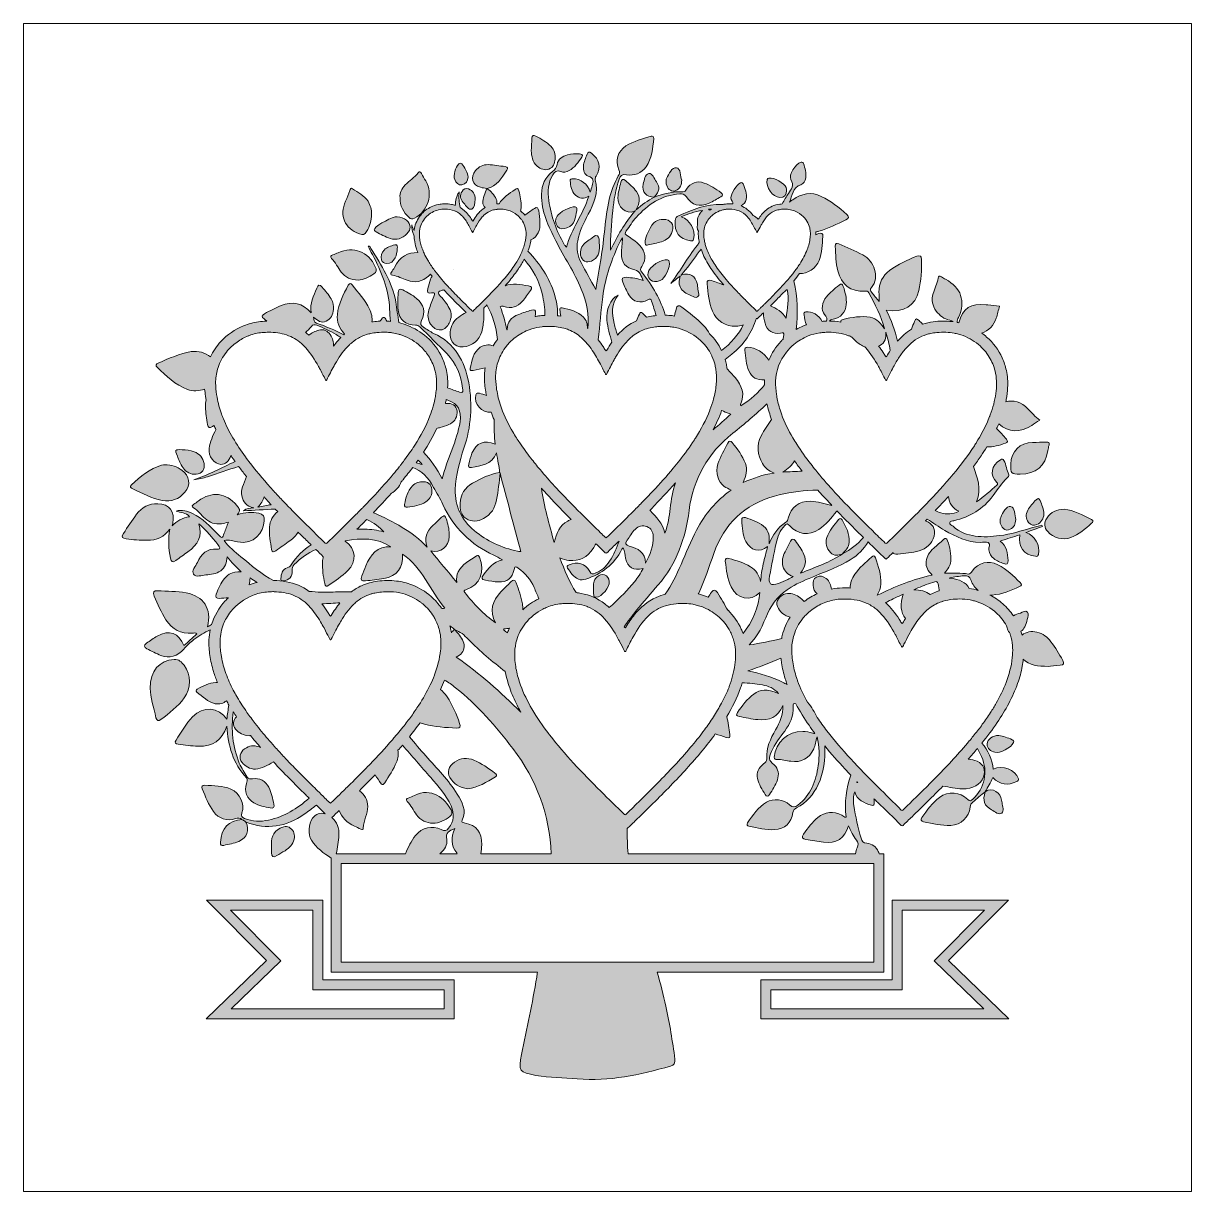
# Model space of a CAD drawing. Header units: inches. Extents: x 0 to 12, y -12 to 0.
import ezdxf

# ---------------------------------------------------------------- set-up
doc = ezdxf.new("R2010")
doc.units = ezdxf.units.IN
doc.header["$MEASUREMENT"] = 0
doc.layers.add('Layer 1', color=7, linetype='Continuous')

# ---------------------------------------------------------------- blocks, each defined once
blk = doc.blocks.new('block 2')
at = {"layer": 'Layer 1', "true_color": 0xffffff}
h = blk.add_hatch(color=7, dxfattribs=at)
h.dxf.hatch_style = 2
edge = h.paths.add_edge_path()
edge.add_spline(control_points=[(10.555, -6.351), (10.518, -6.303), (10.472, -6.268), (10.411, -6.254), (10.352, -6.24), (10.3, -6.249), (10.258, -6.284), (10.258, -6.284), (10.258, -6.284), (10.258, -6.284), (10.254, -6.27), (10.25, -6.257), (10.246, -6.243), (10.279, -6.223), (10.298, -6.185), (10.311, -6.122), (10.316, -6.098), (10.33, -6.067), (10.313, -6.048), (10.293, -6.026), (10.265, -6.05), (10.242, -6.057), (10.217, -6.064), (10.192, -6.073), (10.169, -6.086), (10.139, -6.04), (10.102, -5.999), (10.06, -5.962), (10.019, -5.926), (9.975, -5.896), (9.927, -5.872), (9.936, -5.873), (9.944, -5.873), (9.952, -5.872), (10.051, -5.865), (10.142, -5.827), (10.231, -5.785), (10.252, -5.775), (10.26, -5.761), (10.24, -5.743), (10.168, -5.676), (10.098, -5.606), (10.01, -5.561), (9.909, -5.512), (9.81, -5.539), (9.745, -5.628), (9.735, -5.642), (9.727, -5.659), (9.707, -5.656), (9.63, -5.643), (9.551, -5.649), (9.462, -5.646), (9.495, -5.604), (9.523, -5.571), (9.527, -5.526), (9.532, -5.453), (9.516, -5.383), (9.494, -5.314), (9.485, -5.284), (9.471, -5.285), (9.451, -5.303), (9.417, -5.332), (9.384, -5.361), (9.351, -5.391), (9.31, -5.428), (9.279, -5.47), (9.273, -5.527), (9.268, -5.583), (9.291, -5.627), (9.336, -5.668), (9.133, -5.708), (8.953, -5.788), (8.771, -5.874), (8.79, -5.836), (8.807, -5.8), (8.808, -5.759), (8.811, -5.664), (8.783, -5.577), (8.752, -5.489), (8.742, -5.461), (8.729, -5.468), (8.712, -5.483), (8.65, -5.537), (8.59, -5.591), (8.541, -5.657), (8.506, -5.704), (8.491, -5.754), (8.494, -5.8), (8.477, -5.798), (8.46, -5.798), (8.446, -5.799), (8.4, -5.799), (8.366, -5.801), (8.332, -5.806), (8.321, -5.807), (8.31, -5.809), (8.3, -5.811), (8.294, -5.773), (8.284, -5.732), (8.246, -5.702), (8.216, -5.678), (8.183, -5.67), (8.148, -5.687), (8.112, -5.703), (8.109, -5.737), (8.111, -5.772), (8.113, -5.812), (8.129, -5.839), (8.153, -5.859), (8.153, -5.859), (8.153, -5.859), (8.153, -5.859), (8.105, -5.88), (8.061, -5.907), (8.021, -5.939), (8.004, -5.922), (7.986, -5.905), (7.966, -5.891), (7.925, -5.86), (7.879, -5.85), (7.83, -5.86), (7.763, -5.874), (7.725, -5.936), (7.746, -5.991), (7.766, -6.045), (7.819, -6.087), (7.876, -6.098), (7.839, -6.156), (7.812, -6.218), (7.795, -6.287), (7.793, -6.297), (7.791, -6.307), (7.789, -6.317), (7.68, -6.346), (7.568, -6.368), (7.454, -6.385), (7.549, -6.29), (7.596, -6.177), (7.643, -6.065), (7.694, -5.947), (7.776, -5.858), (7.886, -5.792), (7.965, -5.744), (8.051, -5.709), (8.136, -5.674), (8.258, -5.625), (8.382, -5.581), (8.494, -5.51), (8.572, -5.461), (8.634, -5.401), (8.677, -5.327), (8.735, -5.384), (8.794, -5.441), (8.852, -5.498), (8.859, -5.504), (8.863, -5.505), (8.87, -5.498), (8.891, -5.477), (8.912, -5.457), (8.934, -5.436), (8.934, -5.436), (8.934, -5.436), (8.934, -5.436), (8.938, -5.45), (8.954, -5.455), (8.981, -5.451), (9.054, -5.441), (9.128, -5.44), (9.2, -5.419), (9.278, -5.396), (9.333, -5.347), (9.354, -5.267), (9.374, -5.192), (9.337, -5.131), (9.263, -5.111), (9.263, -5.111), (9.263, -5.111), (9.263, -5.111), (9.27, -5.105), (9.277, -5.098), (9.284, -5.091), (9.343, -5.132), (9.403, -5.172), (9.465, -5.208), (9.578, -5.273), (9.694, -5.33), (9.829, -5.331), (9.857, -5.331), (9.889, -5.323), (9.911, -5.334), (9.942, -5.35), (9.911, -5.383), (9.916, -5.409), (9.924, -5.445), (9.936, -5.476), (9.967, -5.498), (9.999, -5.52), (10.035, -5.536), (10.072, -5.549), (10.102, -5.56), (10.117, -5.551), (10.115, -5.517), (10.111, -5.443), (10.103, -5.37), (10.033, -5.317), (10.072, -5.305), (10.104, -5.295), (10.135, -5.285), (10.168, -5.275), (10.2, -5.265), (10.236, -5.253), (10.215, -5.376), (10.279, -5.461), (10.395, -5.474), (10.412, -5.476), (10.422, -5.474), (10.426, -5.454), (10.446, -5.361), (10.39, -5.259), (10.298, -5.229), (10.356, -5.208), (10.412, -5.188), (10.467, -5.168), (10.465, -5.164), (10.464, -5.16), (10.463, -5.155), (10.427, -5.164), (10.392, -5.173), (10.356, -5.182), (10.248, -5.213), (10.14, -5.249), (10.028, -5.262), (9.859, -5.282), (9.69, -5.287), (9.549, -5.166), (9.536, -5.155), (9.509, -5.15), (9.515, -5.128), (9.519, -5.111), (9.543, -5.113), (9.559, -5.109), (9.721, -5.067), (9.862, -4.991), (9.96, -4.85), (10.005, -4.786), (10.051, -4.725), (10.104, -4.668), (10.112, -4.659), (10.129, -4.648), (10.123, -4.636), (10.097, -4.59), (10.096, -4.536), (10.072, -4.49), (10.063, -4.473), (10.053, -4.473), (10.036, -4.483), (9.94, -4.543), (9.924, -4.636), (9.999, -4.716), (10.01, -4.728), (10.009, -4.734), (10, -4.742), (9.936, -4.801), (9.871, -4.859), (9.79, -4.913), (9.844, -4.779), (9.798, -4.664), (9.76, -4.55), (9.786, -4.514), (9.812, -4.478), (9.837, -4.441), (9.857, -4.411), (9.877, -4.381), (9.896, -4.351), (9.962, -4.354), (10.025, -4.333), (10.087, -4.313), (10.11, -4.305), (10.115, -4.291), (10.098, -4.272), (10.065, -4.235), (10.034, -4.195), (9.997, -4.163), (10.004, -4.146), (10.012, -4.13), (10.019, -4.113), (10.121, -4.203), (10.238, -4.208), (10.357, -4.129), (10.382, -4.112), (10.409, -4.096), (10.441, -4.075), (10.392, -4.04), (10.356, -3.998), (10.318, -3.958), (10.25, -3.888), (10.168, -3.864), (10.091, -3.889), (10.093, -3.88), (10.094, -3.871), (10.096, -3.862), (10.102, -3.822), (10.107, -3.782), (10.11, -3.742), (10.114, -3.682), (10.109, -3.623), (10.097, -3.564), (10.087, -3.52), (10.073, -3.478), (10.055, -3.437), (10.017, -3.353), (9.963, -3.282), (9.894, -3.222), (9.878, -3.207), (9.86, -3.193), (9.843, -3.181), (9.916, -3.156), (9.968, -3.103), (9.993, -3.028), (10.006, -2.988), (10.015, -2.947), (10.026, -2.906), (9.986, -2.901), (9.946, -2.897), (9.906, -2.892), (9.901, -2.892), (9.895, -2.891), (9.89, -2.891), (9.73, -2.872), (9.648, -2.925), (9.61, -3.075), (9.604, -3.074), (9.598, -3.072), (9.592, -3.071), (9.589, -3.054), (9.598, -3.037), (9.606, -3.02), (9.68, -2.852), (9.633, -2.715), (9.473, -2.629), (9.458, -2.622), (9.443, -2.614), (9.43, -2.604), (9.411, -2.591), (9.4, -2.594), (9.396, -2.617), (9.387, -2.673), (9.363, -2.723), (9.346, -2.776), (9.325, -2.841), (9.338, -2.9), (9.377, -2.955), (9.412, -3.003), (9.459, -3.037), (9.516, -3.05), (9.531, -3.053), (9.543, -3.058), (9.552, -3.064), (9.548, -3.064), (9.543, -3.063), (9.539, -3.063), (9.474, -3.056), (9.409, -3.057), (9.345, -3.065), (9.308, -3.071), (9.272, -3.078), (9.237, -3.09), (9.225, -3.077), (9.212, -3.064), (9.2, -3.052), (9.179, -3.032), (9.165, -3.028), (9.153, -3.061), (9.143, -3.088), (9.132, -3.115), (9.122, -3.142), (9.068, -3.174), (9.021, -3.216), (8.979, -3.263), (8.954, -3.154), (8.917, -3.049), (8.864, -2.946), (9.044, -2.975), (9.162, -2.903), (9.198, -2.745), (9.223, -2.64), (9.226, -2.533), (9.226, -2.425), (9.226, -2.388), (9.211, -2.38), (9.178, -2.392), (9.079, -2.43), (8.983, -2.474), (8.898, -2.537), (8.823, -2.594), (8.787, -2.669), (8.788, -2.762), (8.789, -2.79), (8.79, -2.818), (8.792, -2.858), (8.761, -2.82), (8.737, -2.792), (8.714, -2.764), (8.7, -2.748), (8.695, -2.732), (8.711, -2.714), (8.805, -2.607), (8.733, -2.438), (8.623, -2.379), (8.543, -2.335), (8.46, -2.301), (8.377, -2.265), (8.348, -2.252), (8.339, -2.262), (8.34, -2.29), (8.344, -2.375), (8.344, -2.46), (8.365, -2.543), (8.401, -2.684), (8.498, -2.758), (8.644, -2.75), (8.663, -2.749), (8.677, -2.749), (8.686, -2.767), (8.746, -2.888), (8.814, -3.005), (8.845, -3.138), (8.808, -3.084), (8.768, -3.031), (8.699, -3.019), (8.605, -3.003), (8.512, -3.018), (8.42, -3.041), (8.405, -3.045), (8.391, -3.052), (8.398, -3.068), (8.355, -3.061), (8.313, -3.057), (8.28, -3.058), (8.28, -3.058), (8.279, -3.058), (8.279, -3.058), (8.288, -3.049), (8.299, -3.043), (8.317, -3.04), (8.393, -3.027), (8.449, -2.963), (8.453, -2.887), (8.457, -2.823), (8.442, -2.762), (8.422, -2.702), (8.414, -2.676), (8.401, -2.67), (8.378, -2.689), (8.332, -2.726), (8.286, -2.764), (8.248, -2.809), (8.204, -2.863), (8.19, -2.946), (8.23, -2.99), (8.254, -3.017), (8.257, -3.038), (8.25, -3.059), (8.234, -3.059), (8.218, -3.06), (8.204, -3.061), (8.172, -2.998), (8.101, -2.954), (8.038, -2.962), (8.016, -2.965), (8.017, -2.978), (8.019, -2.994), (8.024, -3.029), (8.029, -3.064), (8.045, -3.095), (8.035, -3.099), (8.024, -3.102), (8.014, -3.107), (7.987, -3.118), (7.962, -3.13), (7.938, -3.144), (7.957, -2.979), (7.954, -2.813), (7.913, -2.646), (7.914, -2.644), (7.916, -2.642), (7.918, -2.64), (7.937, -2.617), (7.955, -2.594), (7.972, -2.57), (8.058, -2.572), (8.142, -2.517), (8.174, -2.435), (8.204, -2.356), (8.205, -2.272), (8.212, -2.189), (8.215, -2.155), (8.198, -2.147), (8.167, -2.16), (8.158, -2.164), (8.149, -2.168), (8.14, -2.172), (8.14, -2.162), (8.14, -2.152), (8.139, -2.143), (8.15, -2.141), (8.161, -2.138), (8.172, -2.134), (8.268, -2.106), (8.358, -2.062), (8.448, -2.018), (8.479, -2.003), (8.486, -1.988), (8.457, -1.962), (8.377, -1.89), (8.293, -1.824), (8.195, -1.777), (8.09, -1.726), (7.994, -1.749), (7.903, -1.811), (7.891, -1.819), (7.88, -1.828), (7.869, -1.837), (7.898, -1.769), (7.9, -1.686), (7.987, -1.657), (8.016, -1.647), (8.031, -1.617), (8.036, -1.587), (8.045, -1.535), (8.027, -1.488), (8.014, -1.44), (8.01, -1.428), (8.002, -1.423), (7.988, -1.427), (7.931, -1.443), (7.857, -1.555), (7.884, -1.604), (7.92, -1.666), (7.889, -1.702), (7.859, -1.747), (7.836, -1.781), (7.815, -1.818), (7.795, -1.855), (7.786, -1.855), (7.778, -1.856), (7.77, -1.857), (7.742, -1.861), (7.716, -1.868), (7.69, -1.879), (7.647, -1.898), (7.613, -1.928), (7.583, -1.964), (7.571, -1.979), (7.56, -1.995), (7.549, -2.012), (7.532, -1.998), (7.514, -1.984), (7.495, -1.972), (7.478, -1.949), (7.458, -1.928), (7.435, -1.911), (7.415, -1.895), (7.394, -1.883), (7.372, -1.875), (7.401, -1.859), (7.419, -1.838), (7.425, -1.808), (7.437, -1.75), (7.412, -1.699), (7.392, -1.647), (7.388, -1.636), (7.379, -1.633), (7.365, -1.638), (7.327, -1.654), (7.267, -1.752), (7.268, -1.793), (7.268, -1.814), (7.293, -1.837), (7.288, -1.855), (7.276, -1.854), (7.265, -1.853), (7.256, -1.854), (7.234, -1.854), (7.217, -1.855), (7.201, -1.857), (7.196, -1.858), (7.192, -1.858), (7.187, -1.859), (7.183, -1.859), (7.18, -1.859), (7.177, -1.859), (7.016, -1.855), (6.872, -1.913), (6.73, -1.977), (6.709, -1.986), (6.696, -1.993), (6.694, -2.028), (6.688, -2.146), (6.735, -2.214), (6.854, -2.234), (6.872, -2.237), (6.881, -2.237), (6.885, -2.216), (6.903, -2.115), (6.852, -2.022), (6.756, -1.986), (6.825, -1.959), (6.892, -1.933), (6.976, -1.922), (6.937, -1.96), (6.92, -1.998), (6.923, -2.042), (6.926, -2.073), (6.915, -2.115), (6.934, -2.134), (6.934, -2.139), (6.934, -2.143), (6.933, -2.147), (6.932, -2.173), (6.934, -2.199), (6.938, -2.225), (6.94, -2.234), (6.941, -2.243), (6.943, -2.252), (6.834, -2.384), (6.753, -2.536), (6.649, -2.672), (6.682, -2.646), (6.714, -2.621), (6.747, -2.595), (6.731, -2.641), (6.729, -2.687), (6.758, -2.728), (6.784, -2.764), (6.824, -2.781), (6.863, -2.797), (6.883, -2.806), (6.906, -2.823), (6.926, -2.81), (6.948, -2.795), (6.934, -2.769), (6.931, -2.748), (6.929, -2.726), (6.927, -2.704), (6.923, -2.682), (6.902, -2.592), (6.849, -2.56), (6.76, -2.582), (6.758, -2.584), (6.756, -2.587), (6.753, -2.589), (6.755, -2.587), (6.758, -2.584), (6.76, -2.582), (6.819, -2.516), (6.87, -2.443), (6.922, -2.371), (6.934, -2.353), (6.947, -2.336), (6.961, -2.319), (6.969, -2.344), (6.979, -2.369), (6.991, -2.393), (7.014, -2.443), (7.043, -2.49), (7.074, -2.535), (7.095, -2.564), (7.116, -2.592), (7.138, -2.62), (7.157, -2.643), (7.175, -2.665), (7.194, -2.687), (7.153, -2.671), (7.111, -2.657), (7.069, -2.642), (7.036, -2.631), (7.02, -2.636), (7.023, -2.674), (7.031, -2.771), (7.041, -2.866), (7.078, -2.957), (7.117, -3.052), (7.216, -3.115), (7.319, -3.111), (7.344, -3.11), (7.368, -3.103), (7.394, -3.098), (7.352, -3.19), (7.262, -3.293), (7.171, -3.361), (7.14, -3.296), (7.099, -3.239), (7.048, -3.189), (7.034, -3.159), (7.013, -3.131), (6.987, -3.104), (6.918, -3.033), (6.84, -2.974), (6.762, -2.914), (6.731, -2.89), (6.715, -2.896), (6.705, -2.934), (6.699, -2.958), (6.693, -2.982), (6.687, -3.006), (6.679, -3.004), (6.671, -3.003), (6.663, -3.002), (6.64, -3), (6.617, -2.999), (6.594, -2.998), (6.546, -2.844), (6.465, -2.697), (6.352, -2.556), (6.335, -2.535), (6.335, -2.522), (6.351, -2.499), (6.403, -2.42), (6.393, -2.346), (6.328, -2.278), (6.292, -2.24), (6.249, -2.21), (6.205, -2.184), (6.18, -2.169), (6.175, -2.155), (6.192, -2.131), (6.227, -2.086), (6.257, -2.036), (6.295, -1.993), (6.414, -1.858), (6.557, -1.766), (6.742, -1.752), (6.768, -1.75), (6.789, -1.752), (6.808, -1.779), (6.871, -1.871), (6.941, -1.891), (7.043, -1.847), (7.085, -1.829), (7.124, -1.803), (7.164, -1.781), (7.187, -1.768), (7.187, -1.754), (7.166, -1.739), (7.111, -1.701), (7.056, -1.663), (6.993, -1.64), (6.92, -1.613), (6.854, -1.637), (6.811, -1.703), (6.801, -1.717), (6.794, -1.731), (6.773, -1.73), (6.672, -1.726), (6.576, -1.751), (6.481, -1.784), (6.481, -1.784), (6.481, -1.784), (6.481, -1.784), (6.414, -1.822), (6.351, -1.865), (6.294, -1.916), (6.294, -1.916), (6.294, -1.916), (6.294, -1.916), (6.294, -1.916), (6.294, -1.916), (6.294, -1.916), (6.294, -1.916), (6.294, -1.916), (6.294, -1.916), (6.323, -1.854), (6.344, -1.792), (6.298, -1.728), (6.266, -1.684), (6.226, -1.649), (6.184, -1.615), (6.159, -1.595), (6.145, -1.602), (6.137, -1.631), (6.124, -1.683), (6.11, -1.735), (6.107, -1.789), (6.102, -1.882), (6.187, -1.969), (6.28, -1.93), (6.282, -1.927), (6.285, -1.925), (6.287, -1.923), (6.285, -1.925), (6.282, -1.927), (6.28, -1.93), (6.28, -1.93), (6.28, -1.93), (6.28, -1.93), (6.178, -2.05), (6.1, -2.186), (6.031, -2.329), (6.028, -2.193), (6.04, -2.06), (6.054, -1.927), (6.065, -1.816), (6.083, -1.707), (6.12, -1.601), (6.133, -1.564), (6.148, -1.547), (6.196, -1.555), (6.275, -1.569), (6.349, -1.54), (6.396, -1.473), (6.456, -1.387), (6.465, -1.284), (6.475, -1.182), (6.476, -1.162), (6.467, -1.154), (6.448, -1.16), (6.36, -1.189), (6.268, -1.208), (6.19, -1.259), (6.102, -1.317), (6.075, -1.409), (6.118, -1.505), (6.129, -1.53), (6.123, -1.547), (6.111, -1.567), (6.067, -1.643), (6.037, -1.724), (6.018, -1.809), (5.974, -2.006), (5.968, -2.209), (5.934, -2.407), (5.916, -2.512), (5.9, -2.616), (5.88, -2.734), (5.825, -2.633), (5.775, -2.547), (5.73, -2.458), (5.694, -2.388), (5.679, -2.313), (5.694, -2.233), (5.712, -2.134), (5.757, -2.048), (5.803, -1.961), (5.862, -1.85), (5.91, -1.736), (5.875, -1.606), (5.872, -1.593), (5.876, -1.581), (5.883, -1.569), (5.936, -1.474), (5.921, -1.402), (5.835, -1.333), (5.812, -1.315), (5.8, -1.32), (5.79, -1.345), (5.774, -1.384), (5.757, -1.424), (5.753, -1.467), (5.75, -1.51), (5.761, -1.556), (5.803, -1.569), (5.864, -1.589), (5.854, -1.625), (5.843, -1.668), (5.837, -1.688), (5.83, -1.709), (5.822, -1.733), (5.798, -1.65), (5.723, -1.595), (5.643, -1.596), (5.628, -1.596), (5.615, -1.6), (5.617, -1.616), (5.622, -1.67), (5.628, -1.725), (5.67, -1.764), (5.71, -1.8), (5.756, -1.808), (5.807, -1.776), (5.752, -1.962), (5.627, -2.109), (5.58, -2.3), (5.567, -2.285), (5.561, -2.279), (5.556, -2.271), (5.475, -2.131), (5.418, -1.98), (5.398, -1.819), (5.387, -1.729), (5.385, -1.637), (5.438, -1.555), (5.457, -1.525), (5.478, -1.504), (5.519, -1.521), (5.548, -1.534), (5.578, -1.526), (5.605, -1.513), (5.664, -1.481), (5.701, -1.427), (5.736, -1.373), (5.753, -1.347), (5.731, -1.341), (5.711, -1.34), (5.67, -1.337), (5.629, -1.339), (5.59, -1.35), (5.537, -1.365), (5.492, -1.392), (5.482, -1.449), (5.476, -1.482), (5.461, -1.502), (5.436, -1.521), (5.359, -1.58), (5.324, -1.66), (5.323, -1.756), (5.32, -1.932), (5.392, -2.084), (5.469, -2.234), (5.554, -2.4), (5.659, -2.556), (5.731, -2.729), (5.785, -2.86), (5.815, -2.994), (5.798, -3.135), (5.797, -3.134), (5.796, -3.133), (5.795, -3.132), (5.795, -3.09), (5.784, -3.049), (5.752, -3.018), (5.693, -2.958), (5.612, -2.939), (5.533, -2.922), (5.516, -2.918), (5.508, -2.927), (5.511, -2.943), (5.514, -2.964), (5.516, -2.986), (5.519, -3.007), (5.509, -3.005), (5.498, -3.004), (5.488, -3.003), (5.489, -2.941), (5.48, -2.878), (5.464, -2.814), (5.42, -2.642), (5.328, -2.496), (5.208, -2.367), (5.199, -2.358), (5.191, -2.349), (5.183, -2.34), (5.185, -2.336), (5.186, -2.331), (5.188, -2.327), (5.198, -2.299), (5.206, -2.271), (5.211, -2.242), (5.212, -2.236), (5.213, -2.23), (5.214, -2.225), (5.286, -2.187), (5.31, -2.123), (5.306, -2.044), (5.309, -2.004), (5.299, -1.964), (5.293, -1.924), (5.289, -1.898), (5.278, -1.882), (5.249, -1.901), (5.216, -1.924), (5.182, -1.946), (5.151, -1.971), (5.14, -1.957), (5.127, -1.944), (5.114, -1.932), (5.112, -1.93), (5.11, -1.928), (5.107, -1.927), (5.11, -1.915), (5.112, -1.902), (5.113, -1.888), (5.116, -1.831), (5.104, -1.774), (5.089, -1.719), (5.082, -1.693), (5.07, -1.691), (5.05, -1.706), (4.99, -1.75), (4.925, -1.791), (4.887, -1.854), (4.878, -1.854), (4.87, -1.855), (4.862, -1.855), (4.866, -1.839), (4.867, -1.823), (4.858, -1.806), (4.834, -1.761), (4.803, -1.723), (4.76, -1.696), (4.751, -1.72), (4.741, -1.743), (4.733, -1.768), (4.713, -1.832), (4.712, -1.859), (4.743, -1.892), (4.712, -1.911), (4.686, -1.935), (4.662, -1.964), (4.646, -1.984), (4.632, -2.005), (4.619, -2.027), (4.616, -2.031), (4.614, -2.032), (4.612, -2.027), (4.608, -2.021), (4.604, -2.015), (4.6, -2.009), (4.577, -1.972), (4.549, -1.938), (4.514, -1.911), (4.505, -1.904), (4.496, -1.897), (4.486, -1.892), (4.474, -1.842), (4.471, -1.789), (4.478, -1.73), (4.465, -1.75), (4.46, -1.755), (4.458, -1.762), (4.453, -1.774), (4.449, -1.786), (4.446, -1.799), (4.441, -1.823), (4.438, -1.846), (4.437, -1.87), (4.424, -1.865), (4.411, -1.862), (4.397, -1.859), (4.375, -1.855), (4.352, -1.853), (4.335, -1.854), (4.313, -1.854), (4.296, -1.855), (4.28, -1.857), (4.254, -1.861), (4.23, -1.867), (4.206, -1.877), (4.163, -1.895), (4.125, -1.92), (4.094, -1.954), (4.058, -1.993), (4.033, -2.038), (4.021, -2.089), (4.018, -2.102), (4.015, -2.114), (4.014, -2.127), (4.004, -2.109), (3.996, -2.09), (3.989, -2.07), (3.985, -2.109), (3.997, -2.142), (4.012, -2.174), (4.013, -2.191), (4.015, -2.209), (4.017, -2.225), (4.021, -2.252), (4.027, -2.279), (4.035, -2.305), (4.04, -2.322), (4.046, -2.338), (4.053, -2.355), (3.952, -2.351), (3.866, -2.394), (3.811, -2.509), (3.803, -2.525), (3.791, -2.54), (3.78, -2.555), (3.769, -2.571), (3.769, -2.582), (3.791, -2.586), (3.845, -2.594), (3.892, -2.621), (3.942, -2.639), (4.024, -2.669), (4.098, -2.653), (4.163, -2.595), (4.17, -2.588), (4.176, -2.582), (4.182, -2.575), (4.187, -2.582), (4.193, -2.589), (4.198, -2.595), (4.193, -2.606), (4.187, -2.617), (4.183, -2.629), (4.171, -2.66), (4.163, -2.693), (4.154, -2.725), (4.144, -2.76), (4.15, -2.78), (4.193, -2.769), (4.232, -2.758), (4.227, -2.779), (4.217, -2.804), (4.199, -2.85), (4.18, -2.897), (4.165, -2.944), (4.149, -2.994), (4.154, -3.043), (4.183, -3.088), (4.207, -3.126), (4.242, -3.152), (4.288, -3.149), (4.331, -3.145), (4.356, -3.114), (4.374, -3.078), (4.4, -3.027), (4.402, -2.976), (4.374, -2.924), (4.35, -2.88), (4.321, -2.839), (4.285, -2.804), (4.248, -2.767), (4.258, -2.756), (4.303, -2.742), (4.308, -2.741), (4.313, -2.739), (4.318, -2.737), (4.323, -2.742), (4.327, -2.747), (4.331, -2.751), (4.384, -2.807), (4.438, -2.863), (4.493, -2.916), (4.511, -2.934), (4.53, -2.952), (4.548, -2.97), (4.522, -2.984), (4.496, -2.999), (4.472, -3.017), (4.418, -3.054), (4.391, -3.108), (4.383, -3.17), (4.369, -3.273), (4.454, -3.347), (4.552, -3.318), (4.644, -3.291), (4.701, -3.231), (4.716, -3.135), (4.724, -3.088), (4.732, -3.04), (4.729, -2.994), (4.729, -2.994), (4.729, -2.925), (4.729, -2.925), (4.74, -2.914), (4.751, -2.903), (4.762, -2.892), (4.82, -2.999), (4.856, -3.117), (4.871, -3.246), (4.854, -3.268), (4.839, -3.29), (4.825, -3.313), (4.81, -3.306), (4.792, -3.303), (4.772, -3.303), (4.746, -3.302), (4.717, -3.31), (4.693, -3.327), (4.619, -3.381), (4.606, -3.465), (4.59, -3.546), (4.585, -3.57), (4.605, -3.567), (4.62, -3.565), (4.662, -3.56), (4.703, -3.549), (4.744, -3.537), (4.744, -3.537), (4.744, -3.537), (4.744, -3.537), (4.74, -3.56), (4.738, -3.583), (4.736, -3.607), (4.733, -3.661), (4.739, -3.715), (4.747, -3.768), (4.749, -3.786), (4.752, -3.804), (4.756, -3.822), (4.733, -3.813), (4.709, -3.807), (4.685, -3.8), (4.669, -3.796), (4.653, -3.791), (4.647, -3.816), (4.624, -3.908), (4.71, -4.005), (4.804, -3.992), (4.813, -4.018), (4.824, -4.045), (4.835, -4.07), (4.834, -4.154), (4.835, -4.238), (4.847, -4.324), (4.734, -4.275), (4.651, -4.308), (4.608, -4.416), (4.594, -4.451), (4.585, -4.489), (4.574, -4.527), (4.566, -4.552), (4.575, -4.569), (4.603, -4.562), (4.699, -4.539), (4.808, -4.54), (4.861, -4.411), (4.868, -4.49), (4.891, -4.55), (4.891, -4.613), (4.892, -4.614), (4.893, -4.615), (4.894, -4.616), (4.893, -4.615), (4.892, -4.614), (4.891, -4.613), (4.791, -4.631), (4.701, -4.673), (4.614, -4.723), (4.534, -4.769), (4.492, -4.838), (4.487, -4.93), (4.484, -4.992), (4.491, -5.051), (4.548, -5.087), (4.606, -5.124), (4.668, -5.118), (4.727, -5.086), (4.805, -5.045), (4.845, -4.977), (4.861, -4.893), (4.879, -4.802), (4.887, -4.71), (4.896, -4.618), (4.896, -4.618), (4.896, -4.618), (4.896, -4.618), (4.966, -4.886), (5.037, -5.153), (5.109, -5.426), (5.094, -5.425), (5.085, -5.425), (5.077, -5.423), (4.912, -5.386), (4.761, -5.318), (4.631, -5.209), (4.499, -5.1), (4.432, -4.961), (4.437, -4.787), (4.442, -4.64), (4.48, -4.502), (4.525, -4.365), (4.599, -4.144), (4.616, -3.92), (4.574, -3.691), (4.533, -3.466), (4.432, -3.284), (4.214, -3.184), (4.178, -3.167), (4.144, -3.143), (4.11, -3.121), (4.084, -3.104), (4.073, -3.088), (4.091, -3.053), (4.135, -2.97), (4.112, -2.885), (4.039, -2.825), (3.996, -2.79), (3.947, -2.763), (3.898, -2.738), (3.864, -2.721), (3.849, -2.733), (3.849, -2.768), (3.848, -2.827), (3.844, -2.886), (3.849, -2.945), (3.858, -3.043), (3.926, -3.099), (4.029, -3.099), (4.048, -3.099), (4.06, -3.105), (4.073, -3.118), (4.166, -3.21), (4.261, -3.301), (4.352, -3.396), (4.446, -3.494), (4.498, -3.613), (4.512, -3.748), (4.514, -3.768), (4.526, -3.803), (4.48, -3.787), (4.439, -3.773), (4.398, -3.759), (4.358, -3.745), (4.358, -3.744), (4.358, -3.743), (4.358, -3.742), (4.362, -3.682), (4.358, -3.623), (4.345, -3.564), (4.336, -3.52), (4.321, -3.478), (4.303, -3.437), (4.265, -3.353), (4.211, -3.282), (4.143, -3.222), (4.084, -3.17), (4.018, -3.131), (3.945, -3.102), (3.915, -3.091), (3.885, -3.082), (3.855, -3.074), (3.846, -3.003), (3.837, -2.932), (3.825, -2.862), (3.789, -2.656), (3.678, -2.484), (3.57, -2.311), (3.564, -2.302), (3.562, -2.286), (3.54, -2.288), (3.556, -2.319), (3.57, -2.347), (3.585, -2.374), (3.679, -2.55), (3.754, -2.729), (3.762, -2.935), (3.763, -2.977), (3.766, -3.019), (3.771, -3.061), (3.758, -3.06), (3.746, -3.059), (3.733, -3.059), (3.729, -3.052), (3.726, -3.045), (3.722, -3.038), (3.714, -3.023), (3.701, -3.013), (3.687, -3.029), (3.679, -3.039), (3.67, -3.049), (3.662, -3.059), (3.639, -3.06), (3.616, -3.062), (3.593, -3.065), (3.589, -3.066), (3.585, -3.066), (3.581, -3.067), (3.585, -3.024), (3.577, -2.977), (3.555, -2.934), (3.51, -2.842), (3.441, -2.767), (3.378, -2.686), (3.361, -2.665), (3.349, -2.668), (3.337, -2.69), (3.285, -2.784), (3.239, -2.881), (3.225, -2.989), (3.215, -3.07), (3.251, -3.133), (3.299, -3.192), (3.297, -3.194), (3.295, -3.196), (3.292, -3.198), (3.2, -3.154), (3.108, -3.111), (3.011, -3.079), (2.984, -3.07), (2.982, -3.047), (2.981, -3.018), (3.021, -3.055), (3.061, -3.083), (3.11, -3.06), (3.158, -3.036), (3.179, -2.99), (3.186, -2.938), (3.191, -2.9), (3.182, -2.865), (3.163, -2.831), (3.137, -2.786), (3.101, -2.748), (3.068, -2.709), (3.043, -2.678), (3.026, -2.687), (3.014, -2.72), (2.983, -2.799), (2.939, -2.874), (2.956, -2.973), (2.864, -2.87), (2.764, -2.851), (2.647, -2.899), (2.589, -2.923), (2.533, -2.951), (2.478, -2.982), (2.452, -2.997), (2.443, -3.014), (2.472, -3.036), (2.482, -3.044), (2.492, -3.051), (2.502, -3.059), (2.469, -3.06), (2.442, -3.061), (2.415, -3.065), (2.362, -3.073), (2.311, -3.087), (2.262, -3.107), (2.173, -3.143), (2.095, -3.196), (2.029, -3.267), (1.985, -3.315), (1.949, -3.368), (1.921, -3.425), (1.868, -3.382), (1.797, -3.361), (1.724, -3.372), (1.605, -3.391), (1.495, -3.442), (1.384, -3.49), (1.362, -3.499), (1.357, -3.515), (1.375, -3.532), (1.469, -3.622), (1.561, -3.714), (1.686, -3.76), (1.74, -3.781), (1.805, -3.777), (1.862, -3.756), (1.864, -3.78), (1.867, -3.804), (1.871, -3.828), (1.872, -3.841), (1.875, -3.854), (1.877, -3.866), (1.872, -3.889), (1.87, -3.914), (1.871, -3.94), (1.872, -4.001), (1.883, -4.061), (1.893, -4.121), (1.899, -4.157), (1.914, -4.158), (1.942, -4.14), (1.942, -4.14), (1.958, -4.129), (1.958, -4.129), (1.964, -4.143), (1.971, -4.157), (1.977, -4.17), (1.977, -4.172), (1.976, -4.173), (1.976, -4.174), (1.947, -4.236), (1.917, -4.298), (1.909, -4.366), (1.898, -4.448), (1.959, -4.527), (2.03, -4.53), (2.073, -4.531), (2.113, -4.496), (2.132, -4.439), (2.132, -4.439), (2.132, -4.439), (2.132, -4.439), (2.132, -4.439), (2.132, -4.439), (2.132, -4.439), (2.139, -4.45), (2.146, -4.46), (2.153, -4.47), (2.16, -4.48), (2.167, -4.491), (2.175, -4.501), (2.034, -4.566), (1.898, -4.639), (1.751, -4.688), (1.799, -4.682), (1.846, -4.671), (1.892, -4.657), (1.999, -4.625), (2.104, -4.584), (2.211, -4.551), (2.235, -4.583), (2.26, -4.615), (2.285, -4.646), (2.288, -4.649), (2.29, -4.653), (2.293, -4.656), (2.279, -4.691), (2.264, -4.726), (2.252, -4.762), (2.242, -4.791), (2.235, -4.822), (2.243, -4.854), (2.251, -4.884), (2.261, -4.911), (2.282, -4.933), (2.302, -4.955), (2.326, -4.969), (2.367, -4.977), (2.323, -4.983), (2.289, -4.978), (2.262, -5.007), (2.368, -5.001), (2.474, -4.995), (2.588, -4.989), (2.596, -4.998), (2.605, -5.006), (2.613, -5.015), (2.561, -5.058), (2.534, -5.108), (2.528, -5.173), (2.522, -5.251), (2.538, -5.327), (2.55, -5.404), (2.555, -5.435), (2.573, -5.432), (2.594, -5.417), (2.642, -5.382), (2.69, -5.348), (2.738, -5.314), (2.773, -5.289), (2.802, -5.261), (2.822, -5.226), (2.833, -5.238), (2.845, -5.249), (2.856, -5.259), (2.889, -5.292), (2.922, -5.324), (2.955, -5.356), (2.876, -5.408), (2.806, -5.475), (2.75, -5.563), (2.74, -5.577), (2.729, -5.587), (2.711, -5.592), (2.656, -5.608), (2.65, -5.655), (2.644, -5.702), (2.641, -5.721), (2.651, -5.727), (2.67, -5.726), (2.728, -5.722), (2.768, -5.68), (2.762, -5.623), (2.758, -5.596), (2.765, -5.577), (2.783, -5.558), (2.847, -5.491), (2.922, -5.44), (3.004, -5.404), (3.03, -5.429), (3.055, -5.454), (3.081, -5.479), (3.077, -5.495), (3.074, -5.512), (3.073, -5.53), (3.068, -5.606), (3.082, -5.681), (3.095, -5.755), (3.1, -5.783), (3.113, -5.788), (3.137, -5.771), (3.204, -5.724), (3.273, -5.681), (3.331, -5.623), (3.429, -5.523), (3.419, -5.399), (3.304, -5.317), (3.305, -5.316), (3.306, -5.315), (3.308, -5.314), (3.471, -5.284), (3.628, -5.285), (3.776, -5.376), (3.633, -5.37), (3.565, -5.459), (3.517, -5.573), (3.502, -5.607), (3.491, -5.642), (3.477, -5.676), (3.461, -5.714), (3.469, -5.733), (3.514, -5.727), (3.576, -5.718), (3.639, -5.714), (3.701, -5.703), (3.842, -5.676), (3.904, -5.594), (3.893, -5.452), (4.101, -5.588), (4.174, -5.827), (4.329, -6.006), (4.318, -6.009), (4.313, -6.012), (4.311, -6.011), (4.305, -6.01), (4.3, -6.009), (4.295, -6.007), (4.265, -5.963), (4.229, -5.923), (4.188, -5.887), (4.129, -5.835), (4.063, -5.796), (3.99, -5.767), (3.939, -5.748), (3.886, -5.734), (3.832, -5.728), (3.768, -5.721), (3.703, -5.722), (3.638, -5.73), (3.581, -5.738), (3.526, -5.753), (3.473, -5.776), (3.436, -5.793), (3.401, -5.814), (3.37, -5.838), (3.308, -5.837), (3.245, -5.838), (3.183, -5.841), (3.1, -5.845), (3.018, -5.844), (2.935, -5.834), (2.866, -5.783), (2.788, -5.751), (2.703, -5.735), (2.656, -5.726), (2.609, -5.721), (2.574, -5.724), (2.574, -5.724), (2.569, -5.724), (2.569, -5.724), (2.447, -5.657), (2.341, -5.567), (2.234, -5.478), (2.173, -5.428), (2.112, -5.379), (2.062, -5.311), (2.114, -5.302), (2.156, -5.318), (2.199, -5.326), (2.379, -5.36), (2.461, -5.227), (2.475, -5.11), (2.481, -5.065), (2.463, -5.042), (2.419, -5.032), (2.349, -5.016), (2.28, -5.021), (2.196, -5.047), (2.238, -5.003), (2.215, -4.978), (2.193, -4.952), (2.082, -4.82), (1.934, -4.803), (1.797, -4.907), (1.782, -4.918), (1.767, -4.929), (1.751, -4.939), (1.734, -4.95), (1.727, -4.962), (1.749, -4.976), (1.795, -5.005), (1.827, -5.049), (1.866, -5.085), (1.914, -5.131), (1.97, -5.148), (2.034, -5.139), (2.057, -5.136), (2.079, -5.129), (2.106, -5.123), (2.09, -5.165), (2.076, -5.201), (2.063, -5.237), (2.043, -5.291), (2.042, -5.292), (2.001, -5.25), (1.921, -5.167), (1.842, -5.083), (1.736, -5.034), (1.685, -5.01), (1.632, -4.993), (1.568, -5.01), (1.617, -5.027), (1.667, -5.025), (1.708, -5.067), (1.63, -5.075), (1.577, -5.114), (1.528, -5.161), (1.53, -5.152), (1.531, -5.143), (1.534, -5.134), (1.562, -5.017), (1.501, -4.938), (1.381, -4.934), (1.288, -4.931), (1.217, -4.971), (1.163, -5.043), (1.115, -5.107), (1.073, -5.174), (1.027, -5.239), (0.999, -5.279), (1.02, -5.289), (1.056, -5.295), (1.127, -5.307), (1.199, -5.307), (1.271, -5.309), (1.37, -5.312), (1.447, -5.276), (1.504, -5.196), (1.485, -5.295), (1.491, -5.394), (1.512, -5.493), (1.519, -5.53), (1.53, -5.544), (1.565, -5.518), (1.606, -5.487), (1.649, -5.458), (1.691, -5.427), (1.79, -5.357), (1.844, -5.268), (1.801, -5.139), (1.847, -5.172), (1.99, -5.335), (2.011, -5.372), (2.025, -5.398), (2.011, -5.403), (1.991, -5.401), (1.885, -5.39), (1.827, -5.452), (1.787, -5.538), (1.769, -5.577), (1.724, -5.623), (1.749, -5.659), (1.773, -5.693), (1.831, -5.669), (1.874, -5.666), (1.928, -5.661), (1.981, -5.657), (2.027, -5.623), (2.072, -5.588), (2.091, -5.542), (2.092, -5.478), (2.137, -5.539), (2.187, -5.582), (2.236, -5.632), (2.136, -5.639), (2.109, -5.65), (2.067, -5.702), (2.028, -5.749), (2.003, -5.805), (1.981, -5.862), (1.968, -5.895), (1.981, -5.908), (2.013, -5.906), (2.044, -5.904), (2.075, -5.903), (2.106, -5.9), (2.095, -5.911), (2.085, -5.921), (2.074, -5.932), (2.009, -6.004), (1.961, -6.084), (1.933, -6.176), (1.919, -6.183), (1.906, -6.19), (1.893, -6.198), (1.935, -6.01), (1.853, -5.885), (1.672, -5.85), (1.575, -5.83), (1.477, -5.836), (1.379, -5.828), (1.337, -5.824), (1.328, -5.844), (1.344, -5.882), (1.378, -5.966), (1.417, -6.048), (1.465, -6.125), (1.529, -6.225), (1.618, -6.273), (1.736, -6.264), (1.751, -6.263), (1.768, -6.256), (1.781, -6.272), (1.736, -6.313), (1.693, -6.352), (1.649, -6.392), (1.596, -6.262), (1.497, -6.226), (1.376, -6.293), (1.337, -6.315), (1.302, -6.342), (1.265, -6.367), (1.235, -6.388), (1.235, -6.407), (1.268, -6.424), (1.316, -6.448), (1.364, -6.474), (1.413, -6.493), (1.5, -6.527), (1.587, -6.5), (1.647, -6.429), (1.678, -6.392), (1.712, -6.359), (1.751, -6.33), (1.804, -6.29), (1.861, -6.256), (1.919, -6.228), (1.912, -6.262), (1.908, -6.297), (1.906, -6.332), (1.903, -6.386), (1.908, -6.44), (1.916, -6.494), (1.924, -6.55), (1.937, -6.604), (1.953, -6.658), (1.965, -6.697), (1.979, -6.734), (1.994, -6.771), (1.994, -6.771), (1.994, -6.771), (1.994, -6.772), (1.988, -6.771), (1.983, -6.77), (1.977, -6.771), (1.907, -6.774), (1.846, -6.805), (1.786, -6.839), (1.773, -6.846), (1.767, -6.857), (1.782, -6.869), (1.841, -6.915), (1.894, -6.972), (1.971, -6.988), (2.013, -6.998), (2.057, -6.983), (2.086, -6.958), (2.086, -6.958), (2.086, -6.958), (2.086, -6.958), (2.094, -6.973), (2.103, -6.988), (2.112, -7.002), (2.102, -7.05), (2.095, -7.098), (2.09, -7.148), (2.008, -7.021), (1.845, -7.009), (1.738, -7.123), (1.67, -7.194), (1.62, -7.279), (1.568, -7.362), (1.55, -7.392), (1.56, -7.402), (1.59, -7.405), (1.658, -7.412), (1.725, -7.424), (1.794, -7.425), (1.954, -7.428), (2.036, -7.368), (2.09, -7.219), (2.102, -7.417), (2.154, -7.6), (2.291, -7.751), (2.293, -7.749), (2.295, -7.747), (2.297, -7.745), (2.295, -7.747), (2.293, -7.749), (2.291, -7.751), (2.304, -7.77), (2.298, -7.788), (2.291, -7.808), (2.264, -7.886), (2.296, -7.967), (2.368, -8.007), (2.42, -8.035), (2.478, -8.048), (2.536, -8.059), (2.567, -8.066), (2.582, -8.054), (2.574, -8.021), (2.561, -7.962), (2.548, -7.902), (2.521, -7.847), (2.487, -7.779), (2.427, -7.748), (2.353, -7.76), (2.33, -7.763), (2.313, -7.761), (2.298, -7.744), (2.273, -7.695), (2.24, -7.651), (2.218, -7.599), (2.149, -7.428), (2.132, -7.252), (2.156, -7.072), (2.167, -7.089), (2.178, -7.106), (2.189, -7.122), (2.152, -7.16), (2.148, -7.208), (2.18, -7.249), (2.214, -7.291), (2.26, -7.313), (2.318, -7.317), (2.323, -7.317), (2.328, -7.316), (2.333, -7.315), (2.367, -7.357), (2.402, -7.398), (2.437, -7.439), (2.437, -7.439), (2.437, -7.439), (2.437, -7.439), (2.432, -7.437), (2.427, -7.435), (2.421, -7.432), (2.369, -7.413), (2.319, -7.419), (2.273, -7.451), (2.222, -7.488), (2.211, -7.545), (2.246, -7.591), (2.279, -7.634), (2.325, -7.657), (2.385, -7.662), (2.451, -7.654), (2.511, -7.622), (2.568, -7.585), (2.568, -7.585), (2.568, -7.585), (2.568, -7.585), (2.676, -7.701), (2.787, -7.814), (2.901, -7.925), (2.913, -7.936), (2.924, -7.947), (2.936, -7.959), (2.813, -8.062), (2.681, -8.15), (2.518, -8.184), (2.436, -8.201), (2.353, -8.199), (2.272, -8.167), (2.245, -8.156), (2.232, -8.145), (2.245, -8.11), (2.277, -8.018), (2.224, -7.906), (2.132, -7.866), (2.047, -7.829), (1.955, -7.831), (1.864, -7.826), (1.841, -7.825), (1.824, -7.835), (1.837, -7.864), (1.871, -7.944), (1.902, -8.026), (1.953, -8.096), (2.006, -8.169), (2.093, -8.197), (2.179, -8.169), (2.205, -8.161), (2.226, -8.162), (2.247, -8.176), (2.109, -8.187), (2.032, -8.268), (2.024, -8.412), (2.022, -8.441), (2.031, -8.448), (2.058, -8.443), (2.111, -8.433), (2.163, -8.424), (2.212, -8.402), (2.3, -8.363), (2.326, -8.29), (2.286, -8.204), (2.275, -8.196), (2.265, -8.189), (2.255, -8.182), (2.265, -8.189), (2.275, -8.196), (2.286, -8.204), (2.501, -8.289), (2.703, -8.251), (2.885, -8.123), (2.928, -8.093), (2.969, -8.062), (3.01, -8.03), (3.04, -8.06), (3.07, -8.089), (3.1, -8.119), (3.051, -8.105), (3.003, -8.121), (2.971, -8.164), (2.928, -8.222), (2.921, -8.33), (2.96, -8.391), (3.011, -8.47), (3.085, -8.524), (3.162, -8.575), (3.162, -8.575), (3.162, -9.747), (3.162, -9.747), (3.162, -9.747), (5.281, -9.747), (5.281, -9.747), (5.278, -9.763), (5.276, -9.78), (5.273, -9.796), (5.23, -10.063), (5.169, -10.326), (5.117, -10.591), (5.084, -10.761), (5.094, -10.775), (5.264, -10.806), (5.405, -10.832), (5.548, -10.829), (5.689, -10.842), (6.019, -10.872), (6.333, -10.798), (6.646, -10.712), (6.684, -10.701), (6.698, -10.678), (6.693, -10.638), (6.667, -10.456), (6.639, -10.275), (6.6, -10.096), (6.575, -9.978), (6.544, -9.862), (6.51, -9.747), (6.51, -9.747), (8.838, -9.747), (8.838, -9.747), (8.838, -9.747), (8.838, -8.529), (8.838, -8.529), (8.838, -8.529), (8.792, -8.529), (8.792, -8.529), (8.789, -8.521), (8.785, -8.513), (8.781, -8.505), (8.758, -8.459), (8.72, -8.424), (8.665, -8.422), (8.626, -8.421), (8.614, -8.401), (8.605, -8.37), (8.574, -8.259), (8.547, -8.148), (8.53, -8.034), (8.523, -7.988), (8.523, -7.94), (8.54, -7.892), (8.562, -7.985), (8.639, -8.006), (8.713, -8.032), (8.728, -8.037), (8.739, -8.032), (8.739, -8.015), (8.738, -7.998), (8.738, -7.981), (8.737, -7.964), (8.749, -7.976), (8.761, -7.988), (8.773, -8), (8.855, -8.079), (8.936, -8.158), (9.018, -8.238), (9.024, -8.245), (9.028, -8.246), (9.036, -8.238), (9.066, -8.208), (9.097, -8.179), (9.128, -8.149), (9.234, -8.045), (9.342, -7.941), (9.446, -7.834), (9.512, -7.847), (9.578, -7.861), (9.645, -7.862), (9.753, -7.865), (9.831, -7.821), (9.861, -7.741), (9.888, -7.671), (9.865, -7.61), (9.797, -7.58), (9.766, -7.567), (9.736, -7.559), (9.706, -7.557), (9.738, -7.522), (9.769, -7.486), (9.799, -7.45), (9.815, -7.476), (9.83, -7.503), (9.843, -7.532), (9.91, -7.686), (9.874, -7.857), (9.752, -7.969), (9.734, -7.987), (9.723, -7.995), (9.7, -7.971), (9.621, -7.893), (9.501, -7.885), (9.411, -7.95), (9.334, -8.005), (9.282, -8.082), (9.229, -8.157), (9.211, -8.182), (9.221, -8.195), (9.247, -8.2), (9.339, -8.219), (9.431, -8.242), (9.526, -8.238), (9.634, -8.232), (9.713, -8.157), (9.726, -8.05), (9.728, -8.028), (9.735, -8.013), (9.752, -7.999), (9.795, -7.964), (9.837, -7.928), (9.879, -7.892), (9.879, -7.892), (9.879, -7.892), (9.879, -7.892), (9.879, -7.892), (9.879, -7.892), (9.879, -7.892), (9.879, -7.892), (9.879, -7.892), (9.879, -7.892), (9.879, -7.892), (9.879, -7.892), (9.879, -7.892), (9.879, -7.892), (9.879, -7.892), (9.879, -7.892), (9.879, -7.892), (9.879, -7.892), (9.879, -7.892), (9.879, -7.892), (9.879, -7.892), (9.88, -7.892), (9.88, -7.892), (9.879, -7.892), (9.879, -7.892), (9.879, -7.892), (9.879, -7.892), (9.879, -7.892), (9.907, -7.846), (9.936, -7.8), (9.957, -7.747), (10.036, -7.823), (10.108, -7.833), (10.203, -7.786), (10.215, -7.781), (10.227, -7.778), (10.221, -7.759), (10.192, -7.666), (10.055, -7.613), (9.963, -7.662), (9.951, -7.555), (9.908, -7.468), (9.846, -7.392), (9.901, -7.324), (9.954, -7.254), (10.003, -7.181), (10.088, -7.055), (10.162, -6.923), (10.213, -6.779), (10.233, -6.721), (10.251, -6.663), (10.261, -6.603), (10.265, -6.578), (10.269, -6.554), (10.271, -6.529), (10.271, -6.529), (10.271, -6.529), (10.271, -6.529), (10.332, -6.594), (10.421, -6.604), (10.528, -6.605), (10.555, -6.603), (10.603, -6.598), (10.651, -6.594), (10.688, -6.591), (10.694, -6.574), (10.676, -6.543), (10.638, -6.477), (10.601, -6.411), (10.555, -6.351)], knot_values=[0, 0, 0, 0, 1, 1, 1, 2, 2, 2, 3, 3, 3, 4, 4, 4, 5, 5, 5, 6, 6, 6, 7, 7, 7, 8, 8, 8, 9, 9, 9, 10, 10, 10, 11, 11, 11, 12, 12, 12, 13, 13, 13, 14, 14, 14, 15, 15, 15, 16, 16, 16, 17, 17, 17, 18, 18, 18, 19, 19, 19, 20, 20, 20, 21, 21, 21, 22, 22, 22, 23, 23, 23, 24, 24, 24, 25, 25, 25, 26, 26, 26, 27, 27, 27, 28, 28, 28, 29, 29, 29, 30, 30, 30, 31, 31, 31, 32, 32, 32, 33, 33, 33, 34, 34, 34, 35, 35, 35, 36, 36, 36, 37, 37, 37, 38, 38, 38, 39, 39, 39, 40, 40, 40, 41, 41, 41, 42, 42, 42, 43, 43, 43, 44, 44, 44, 45, 45, 45, 46, 46, 46, 47, 47, 47, 48, 48, 48, 49, 49, 49, 50, 50, 50, 51, 51, 51, 52, 52, 52, 53, 53, 53, 54, 54, 54, 55, 55, 55, 56, 56, 56, 57, 57, 57, 58, 58, 58, 59, 59, 59, 60, 60, 60, 61, 61, 61, 62, 62, 62, 63, 63, 63, 64, 64, 64, 65, 65, 65, 66, 66, 66, 67, 67, 67, 68, 68, 68, 69, 69, 69, 70, 70, 70, 71, 71, 71, 72, 72, 72, 73, 73, 73, 74, 74, 74, 75, 75, 75, 76, 76, 76, 77, 77, 77, 78, 78, 78, 79, 79, 79, 80, 80, 80, 81, 81, 81, 82, 82, 82, 83, 83, 83, 84, 84, 84, 85, 85, 85, 86, 86, 86, 87, 87, 87, 88, 88, 88, 89, 89, 89, 90, 90, 90, 91, 91, 91, 92, 92, 92, 93, 93, 93, 94, 94, 94, 95, 95, 95, 96, 96, 96, 97, 97, 97, 98, 98, 98, 99, 99, 99, 100, 100, 100, 101, 101, 101, 102, 102, 102, 103, 103, 103, 104, 104, 104, 105, 105, 105, 106, 106, 106, 107, 107, 107, 108, 108, 108, 109, 109, 109, 110, 110, 110, 111, 111, 111, 112, 112, 112, 113, 113, 113, 114, 114, 114, 115, 115, 115, 116, 116, 116, 117, 117, 117, 118, 118, 118, 119, 119, 119, 120, 120, 120, 121, 121, 121, 122, 122, 122, 123, 123, 123, 124, 124, 124, 125, 125, 125, 126, 126, 126, 127, 127, 127, 128, 128, 128, 129, 129, 129, 130, 130, 130, 131, 131, 131, 132, 132, 132, 133, 133, 133, 134, 134, 134, 135, 135, 135, 136, 136, 136, 137, 137, 137, 138, 138, 138, 139, 139, 139, 140, 140, 140, 141, 141, 141, 142, 142, 142, 143, 143, 143, 144, 144, 144, 145, 145, 145, 146, 146, 146, 147, 147, 147, 148, 148, 148, 149, 149, 149, 150, 150, 150, 151, 151, 151, 152, 152, 152, 153, 153, 153, 154, 154, 154, 155, 155, 155, 156, 156, 156, 157, 157, 157, 158, 158, 158, 159, 159, 159, 160, 160, 160, 161, 161, 161, 162, 162, 162, 163, 163, 163, 164, 164, 164, 165, 165, 165, 166, 166, 166, 167, 167, 167, 168, 168, 168, 169, 169, 169, 170, 170, 170, 171, 171, 171, 172, 172, 172, 173, 173, 173, 174, 174, 174, 175, 175, 175, 176, 176, 176, 177, 177, 177, 178, 178, 178, 179, 179, 179, 180, 180, 180, 181, 181, 181, 182, 182, 182, 183, 183, 183, 184, 184, 184, 185, 185, 185, 186, 186, 186, 187, 187, 187, 188, 188, 188, 189, 189, 189, 190, 190, 190, 191, 191, 191, 192, 192, 192, 193, 193, 193, 194, 194, 194, 195, 195, 195, 196, 196, 196, 197, 197, 197, 198, 198, 198, 199, 199, 199, 200, 200, 200, 201, 201, 201, 202, 202, 202, 203, 203, 203, 204, 204, 204, 205, 205, 205, 206, 206, 206, 207, 207, 207, 208, 208, 208, 209, 209, 209, 210, 210, 210, 211, 211, 211, 212, 212, 212, 213, 213, 213, 214, 214, 214, 215, 215, 215, 216, 216, 216, 217, 217, 217, 218, 218, 218, 219, 219, 219, 220, 220, 220, 221, 221, 221, 222, 222, 222, 223, 223, 223, 224, 224, 224, 225, 225, 225, 226, 226, 226, 227, 227, 227, 228, 228, 228, 229, 229, 229, 230, 230, 230, 231, 231, 231, 232, 232, 232, 233, 233, 233, 234, 234, 234, 235, 235, 235, 236, 236, 236, 237, 237, 237, 238, 238, 238, 239, 239, 239, 240, 240, 240, 241, 241, 241, 242, 242, 242, 243, 243, 243, 244, 244, 244, 245, 245, 245, 246, 246, 246, 247, 247, 247, 248, 248, 248, 249, 249, 249, 250, 250, 250, 251, 251, 251, 252, 252, 252, 253, 253, 253, 254, 254, 254, 255, 255, 255, 256, 256, 256, 257, 257, 257, 258, 258, 258, 259, 259, 259, 260, 260, 260, 261, 261, 261, 262, 262, 262, 263, 263, 263, 264, 264, 264, 265, 265, 265, 266, 266, 266, 267, 267, 267, 268, 268, 268, 269, 269, 269, 270, 270, 270, 271, 271, 271, 272, 272, 272, 273, 273, 273, 274, 274, 274, 275, 275, 275, 276, 276, 276, 277, 277, 277, 278, 278, 278, 279, 279, 279, 280, 280, 280, 281, 281, 281, 282, 282, 282, 283, 283, 283, 284, 284, 284, 285, 285, 285, 286, 286, 286, 287, 287, 287, 288, 288, 288, 289, 289, 289, 290, 290, 290, 291, 291, 291, 292, 292, 292, 293, 293, 293, 294, 294, 294, 295, 295, 295, 296, 296, 296, 297, 297, 297, 298, 298, 298, 299, 299, 299, 300, 300, 300, 301, 301, 301, 302, 302, 302, 303, 303, 303, 304, 304, 304, 305, 305, 305, 306, 306, 306, 307, 307, 307, 308, 308, 308, 309, 309, 309, 310, 310, 310, 311, 311, 311, 312, 312, 312, 313, 313, 313, 314, 314, 314, 315, 315, 315, 316, 316, 316, 317, 317, 317, 318, 318, 318, 319, 319, 319, 320, 320, 320, 321, 321, 321, 322, 322, 322, 323, 323, 323, 324, 324, 324, 325, 325, 325, 326, 326, 326, 327, 327, 327, 328, 328, 328, 329, 329, 329, 330, 330, 330, 331, 331, 331, 332, 332, 332, 333, 333, 333, 334, 334, 334, 335, 335, 335, 336, 336, 336, 337, 337, 337, 338, 338, 338, 339, 339, 339, 340, 340, 340, 341, 341, 341, 342, 342, 342, 343, 343, 343, 344, 344, 344, 345, 345, 345, 346, 346, 346, 347, 347, 347, 348, 348, 348, 349, 349, 349, 350, 350, 350, 351, 351, 351, 352, 352, 352, 353, 353, 353, 354, 354, 354, 355, 355, 355, 356, 356, 356, 357, 357, 357, 358, 358, 358, 359, 359, 359, 360, 360, 360, 361, 361, 361, 362, 362, 362, 363, 363, 363, 364, 364, 364, 365, 365, 365, 366, 366, 366, 367, 367, 367, 368, 368, 368, 369, 369, 369, 370, 370, 370, 371, 371, 371, 372, 372, 372, 373, 373, 373, 374, 374, 374, 375, 375, 375, 376, 376, 376, 377, 377, 377, 378, 378, 378, 379, 379, 379, 380, 380, 380, 381, 381, 381, 382, 382, 382, 383, 383, 383, 384, 384, 384, 385, 385, 385, 386, 386, 386, 387, 387, 387, 388, 388, 388, 389, 389, 389, 390, 390, 390, 391, 391, 391, 392, 392, 392, 393, 393, 393, 394, 394, 394, 395, 395, 395, 396, 396, 396, 397, 397, 397, 398, 398, 398, 399, 399, 399, 400, 400, 400, 401, 401, 401, 402, 402, 402, 403, 403, 403, 404, 404, 404, 405, 405, 405, 406, 406, 406, 407, 407, 407, 408, 408, 408, 409, 409, 409, 410, 410, 410, 411, 411, 411, 412, 412, 412, 413, 413, 413, 414, 414, 414, 415, 415, 415, 416, 416, 416, 417, 417, 417, 418, 418, 418, 419, 419, 419, 420, 420, 420, 421, 421, 421, 422, 422, 422, 423, 423, 423, 424, 424, 424, 425, 425, 425, 426, 426, 426, 427, 427, 427, 428, 428, 428, 429, 429, 429, 430, 430, 430, 431, 431, 431, 432, 432, 432, 433, 433, 433, 434, 434, 434, 435, 435, 435, 436, 436, 436, 437, 437, 437, 438, 438, 438, 439, 439, 439, 440, 440, 440, 441, 441, 441, 442, 442, 442, 443, 443, 443, 444, 444, 444, 445, 445, 445, 446, 446, 446, 447, 447, 447, 448, 448, 448, 449, 449, 449, 450, 450, 450, 451, 451, 451, 452, 452, 452, 453, 453, 453, 454, 454, 454, 455, 455, 455, 456, 456, 456, 457, 457, 457, 458, 458, 458, 459, 459, 459, 460, 460, 460, 461, 461, 461, 462, 462, 462, 463, 463, 463, 464, 464, 464, 465, 465, 465, 466, 466, 466, 467, 467, 467, 468, 468, 468, 469, 469, 469, 470, 470, 470, 471, 471, 471, 472, 472, 472, 473, 473, 473, 474, 474, 474, 475, 475, 475, 476, 476, 476, 477, 477, 477, 478, 478, 478, 479, 479, 479, 480, 480, 480, 481, 481, 481, 482, 482, 482, 483, 483, 483, 484, 484, 484, 485, 485, 485, 486, 486, 486, 487, 487, 487, 488, 488, 488, 489, 489, 489, 490, 490, 490, 491, 491, 491, 492, 492, 492, 493, 493, 493, 494, 494, 494, 495, 495, 495, 496, 496, 496, 497, 497, 497, 498, 498, 498, 499, 499, 499, 500, 500, 500, 501, 501, 501, 502, 502, 502, 503, 503, 503, 504, 504, 504, 505, 505, 505, 506, 506, 506, 507, 507, 507, 508, 508, 508, 509, 509, 509, 510, 510, 510, 511, 511, 511, 512, 512, 512, 513, 513, 513, 514, 514, 514, 515, 515, 515, 516, 516, 516, 517, 517, 517, 518, 518, 518, 519, 519, 519, 520, 520, 520, 521, 521, 521, 522, 522, 522, 523, 523, 523, 524, 524, 524, 525, 525, 525, 526, 526, 526, 527, 527, 527, 528, 528, 528, 529, 529, 529, 530, 530, 530, 531, 531, 531, 532, 532, 532, 533, 533, 533, 534, 534, 534, 535, 535, 535, 536, 536, 536, 537, 537, 537, 538, 538, 538, 539, 539, 539, 540, 540, 540, 541, 541, 541, 542, 542, 542, 543, 543, 543, 544, 544, 544, 545, 545, 545, 546, 546, 546, 547, 547, 547, 548, 548, 548, 549, 549, 549, 550, 550, 550, 551, 551, 551, 552, 552, 552, 553, 553, 553, 554, 554, 554, 555, 555, 555, 556, 556, 556, 557, 557, 557, 558, 558, 558, 559, 559, 559, 560, 560, 560, 561, 561, 561, 562, 562, 562, 563, 563, 563, 564, 564, 564, 565, 565, 565, 566, 566, 566, 567, 567, 567, 568, 568, 568, 569, 569, 569, 570, 570, 570, 571, 571, 571, 572, 572, 572, 573, 573, 573, 574, 574, 574, 575, 575, 575, 576, 576, 576, 577, 577, 577, 578, 578, 578, 579, 579, 579, 580, 580, 580, 581, 581, 581, 582, 582, 582, 583, 583, 583, 584, 584, 584, 585, 585, 585, 586, 586, 586, 587, 587, 587, 588, 588, 588, 589, 589, 589, 590, 590, 590, 591, 591, 591, 592, 592, 592, 593, 593, 593, 594, 594, 594, 595, 595, 595, 596, 596, 596, 597, 597, 597, 598, 598, 598, 599, 599, 599, 600, 600, 600, 601, 601, 601, 602, 602, 602, 603, 603, 603, 604, 604, 604, 605, 605, 605, 606, 606, 606, 607, 607, 607, 608, 608, 608, 609, 609, 609, 610, 610, 610, 611, 611, 611, 612, 612, 612, 613, 613, 613, 614, 614, 614, 615, 615, 615, 616, 616, 616, 617, 617, 617, 618, 618, 618, 619, 619, 619, 620, 620, 620, 621, 621, 621, 622, 622, 622, 623, 623, 623, 624, 624, 624, 625, 625, 625, 626, 626, 626, 627, 627, 627, 628, 628, 628, 629, 629, 629, 630, 630, 630, 631, 631, 631, 632, 632, 632, 633, 633, 633, 634, 634, 634, 635, 635, 635, 636, 636, 636, 637, 637, 637, 638, 638, 638, 639, 639, 639, 640, 640, 640, 641, 641, 641, 642, 642, 642, 643, 643, 643, 644, 644, 644, 645, 645, 645, 646, 646, 646, 647, 647, 647, 648, 648, 648, 649, 649, 649, 650, 650, 650, 651, 651, 651, 652, 652, 652, 653, 653, 653, 654, 654, 654, 655, 655, 655, 656, 656, 656, 657, 657, 657, 658, 658, 658, 659, 659, 659, 660, 660, 660, 661, 661, 661, 662, 662, 662, 663, 663, 663, 664, 664, 664, 665, 665, 665, 666, 666, 666, 667, 667, 667, 668, 668, 668, 669, 669, 669, 670, 670, 670, 671, 671, 671, 672, 672, 672, 673, 673, 673, 674, 674, 674, 675, 675, 675, 676, 676, 676, 677, 677, 677, 678, 678, 678, 679, 679, 679, 680, 680, 680, 681, 681, 681, 682, 682, 682, 683, 683, 683, 684, 684, 684, 685, 685, 685, 686, 686, 686, 687, 687, 687, 688, 688, 688, 689, 689, 689, 690, 690, 690, 691, 691, 691, 692, 692, 692, 693, 693, 693, 694, 694, 694, 695, 695, 695, 696, 696, 696, 697, 697, 697, 698, 698, 698, 699, 699, 699, 700, 700, 700, 701, 701, 701, 702, 702, 702, 703, 703, 703, 704, 704, 704, 705, 705, 705, 706, 706, 706, 707, 707, 707, 708, 708, 708, 709, 709, 709, 710, 710, 710, 711, 711, 711, 712, 712, 712, 713, 713, 713, 714, 714, 714, 715, 715, 715, 716, 716, 716, 717, 717, 717, 718, 718, 718, 719, 719, 719, 720, 720, 720, 721, 721, 721, 722, 722, 722, 723, 723, 723, 724, 724, 724, 725, 725, 725, 726, 726, 726, 727, 727, 727, 728, 728, 728, 729, 729, 729, 730, 730, 730, 731, 731, 731, 732, 732, 732, 733, 733, 733, 734, 734, 734, 735, 735, 735, 736, 736, 736, 736], degree=3, periodic=1)
edge = h.paths.add_edge_path()
edge.add_spline(control_points=[(9.662, -5.674), (9.7, -5.669), (9.721, -5.679), (9.735, -5.721), (9.748, -5.762), (9.775, -5.798), (9.809, -5.825), (9.778, -5.815), (9.747, -5.808), (9.715, -5.804), (9.681, -5.739), (9.62, -5.711), (9.511, -5.698), (9.563, -5.683), (9.612, -5.68), (9.662, -5.674)], knot_values=[0, 0, 0, 0, 1, 1, 1, 2, 2, 2, 3, 3, 3, 4, 4, 4, 5, 5, 5, 5], degree=3, periodic=1)
edge = h.paths.add_edge_path()
edge.add_spline(control_points=[(9.317, -5.75), (9.392, -5.724), (9.392, -5.725), (9.404, -5.8), (9.405, -5.81), (9.406, -5.819), (9.408, -5.828), (9.387, -5.835), (9.366, -5.842), (9.346, -5.852), (9.335, -5.856), (9.325, -5.861), (9.314, -5.867), (9.271, -5.835), (9.216, -5.817), (9.146, -5.818), (9.203, -5.792), (9.26, -5.77), (9.317, -5.75)], knot_values=[0, 0, 0, 0, 1, 1, 1, 2, 2, 2, 3, 3, 3, 4, 4, 4, 5, 5, 5, 6, 6, 6, 6], degree=3, periodic=1)
edge = h.paths.add_edge_path()
edge.add_spline(control_points=[(8.879, -5.939), (8.928, -5.914), (8.979, -5.89), (9.037, -5.862), (9.001, -5.965), (9.011, -6.05), (9.062, -6.112), (9.053, -6.127), (9.043, -6.143), (9.034, -6.158), (9.029, -6.167), (9.025, -6.168), (9.02, -6.159), (9.012, -6.146), (9.004, -6.133), (8.996, -6.12), (8.956, -6.058), (8.911, -6), (8.857, -5.95), (8.864, -5.947), (8.871, -5.943), (8.879, -5.939)], knot_values=[0, 0, 0, 0, 1, 1, 1, 2, 2, 2, 3, 3, 3, 4, 4, 4, 5, 5, 5, 6, 6, 6, 7, 7, 7, 7], degree=3, periodic=1)
edge = h.paths.add_edge_path()
edge.add_spline(control_points=[(7.782, -6.52), (7.783, -6.536), (7.786, -6.553), (7.788, -6.569), (7.796, -6.625), (7.809, -6.679), (7.825, -6.733), (7.832, -6.753), (7.838, -6.773), (7.845, -6.792), (7.83, -6.783), (7.815, -6.775), (7.799, -6.767), (7.686, -6.71), (7.566, -6.678), (7.442, -6.649), (7.558, -6.613), (7.67, -6.57), (7.782, -6.52)], knot_values=[0, 0, 0, 0, 1, 1, 1, 2, 2, 2, 3, 3, 3, 4, 4, 4, 5, 5, 5, 6, 6, 6, 6], degree=3, periodic=1)
edge = h.paths.add_edge_path()
edge.add_spline(control_points=[(7.602, -5.164), (7.547, -5.121), (7.483, -5.097), (7.417, -5.077), (7.391, -5.069), (7.376, -5.077), (7.379, -5.104), (7.385, -5.178), (7.386, -5.253), (7.42, -5.321), (7.467, -5.416), (7.565, -5.438), (7.644, -5.375), (7.629, -5.434), (7.613, -5.493), (7.6, -5.552), (7.587, -5.612), (7.577, -5.672), (7.573, -5.734), (7.558, -5.669), (7.527, -5.616), (7.469, -5.581), (7.4, -5.541), (7.324, -5.517), (7.247, -5.497), (7.222, -5.491), (7.206, -5.493), (7.21, -5.524), (7.222, -5.614), (7.231, -5.705), (7.27, -5.788), (7.331, -5.917), (7.468, -5.943), (7.564, -5.847), (7.559, -5.988), (7.485, -6.159), (7.392, -6.266), (7.387, -6.251), (7.381, -6.236), (7.374, -6.222), (7.341, -6.148), (7.295, -6.084), (7.238, -6.029), (7.238, -6.028), (7.238, -6.028), (7.237, -6.028), (7.202, -5.967), (7.164, -5.908), (7.129, -5.847), (7.109, -5.814), (7.091, -5.811), (7.068, -5.844), (7.057, -5.861), (7.045, -5.878), (7.034, -5.895), (7.028, -5.892), (7.022, -5.89), (7.016, -5.888), (6.989, -5.877), (6.961, -5.868), (6.933, -5.861), (6.934, -5.859), (6.935, -5.856), (6.937, -5.853), (6.999, -5.721), (7.043, -5.581), (7.092, -5.444), (7.2, -5.141), (7.404, -4.942), (7.715, -4.857), (7.844, -4.821), (7.976, -4.801), (8.109, -4.796), (8.127, -4.796), (8.144, -4.795), (8.162, -4.795), (8.198, -4.836), (8.235, -4.877), (8.273, -4.918), (8.284, -4.929), (8.294, -4.94), (8.305, -4.952), (8.232, -4.932), (8.159, -4.914), (8.083, -4.909), (7.971, -4.901), (7.88, -4.971), (7.856, -5.084), (7.852, -5.102), (7.846, -5.115), (7.831, -5.125), (7.748, -5.178), (7.699, -5.258), (7.661, -5.345), (7.665, -5.277), (7.662, -5.21), (7.602, -5.164)], knot_values=[0, 0, 0, 0, 1, 1, 1, 2, 2, 2, 3, 3, 3, 4, 4, 4, 5, 5, 5, 6, 6, 6, 7, 7, 7, 8, 8, 8, 9, 9, 9, 10, 10, 10, 11, 11, 11, 12, 12, 12, 13, 13, 13, 14, 14, 14, 15, 15, 15, 16, 16, 16, 17, 17, 17, 18, 18, 18, 19, 19, 19, 20, 20, 20, 21, 21, 21, 22, 22, 22, 23, 23, 23, 24, 24, 24, 25, 25, 25, 26, 26, 26, 27, 27, 27, 28, 28, 28, 29, 29, 29, 30, 30, 30, 31, 31, 31, 32, 32, 32, 32], degree=3, periodic=1)
edge = h.paths.add_edge_path()
edge.add_spline(control_points=[(7.172, -6.981), (7.146, -7.03), (7.118, -7.077), (7.088, -7.124), (7.059, -7.169), (7.028, -7.214), (6.996, -7.257), (6.956, -7.311), (6.914, -7.364), (6.87, -7.416), (6.765, -7.542), (6.653, -7.662), (6.538, -7.78), (6.445, -7.874), (6.351, -7.967), (6.256, -8.06), (6.242, -8.074), (6.227, -8.088), (6.213, -8.102), (6.205, -8.109), (6.197, -8.117), (6.189, -8.125), (6.183, -8.131), (6.179, -8.131), (6.173, -8.125), (6.091, -8.046), (6.011, -7.967), (5.931, -7.887), (5.836, -7.793), (5.743, -7.698), (5.652, -7.599), (5.567, -7.506), (5.485, -7.411), (5.408, -7.311), (5.404, -7.306), (5.4, -7.302), (5.397, -7.297), (5.334, -7.216), (5.276, -7.131), (5.224, -7.042), (5.178, -6.964), (5.138, -6.883), (5.107, -6.798), (5.105, -6.791), (5.102, -6.784), (5.1, -6.777), (5.1, -6.777), (5.1, -6.776), (5.1, -6.776), (5.083, -6.727), (5.069, -6.677), (5.06, -6.625), (5.051, -6.571), (5.045, -6.517), (5.047, -6.463), (5.049, -6.418), (5.056, -6.374), (5.068, -6.332), (5.086, -6.271), (5.116, -6.215), (5.158, -6.162), (5.207, -6.1), (5.267, -6.051), (5.337, -6.016), (5.351, -6.009), (5.366, -6.003), (5.381, -5.997), (5.427, -5.978), (5.476, -5.966), (5.526, -5.961), (5.547, -5.959), (5.569, -5.958), (5.59, -5.958), (5.656, -5.959), (5.72, -5.966), (5.783, -5.988), (5.787, -5.99), (5.792, -5.991), (5.796, -5.993), (5.832, -6.007), (5.865, -6.025), (5.894, -6.047), (5.922, -6.067), (5.947, -6.09), (5.97, -6.116), (6.025, -6.177), (6.069, -6.246), (6.107, -6.318), (6.11, -6.322), (6.112, -6.326), (6.114, -6.331), (6.118, -6.337), (6.121, -6.343), (6.124, -6.349), (6.141, -6.382), (6.158, -6.414), (6.175, -6.447), (6.176, -6.449), (6.177, -6.453), (6.181, -6.453), (6.185, -6.453), (6.186, -6.449), (6.188, -6.447), (6.213, -6.398), (6.237, -6.35), (6.263, -6.302), (6.306, -6.224), (6.355, -6.15), (6.42, -6.087), (6.471, -6.038), (6.53, -6.003), (6.597, -5.982), (6.632, -5.971), (6.667, -5.966), (6.704, -5.962), (6.734, -5.958), (6.765, -5.957), (6.796, -5.958), (6.823, -5.959), (6.85, -5.962), (6.877, -5.967), (6.892, -5.97), (6.908, -5.973), (6.923, -5.978), (6.941, -5.983), (6.958, -5.988), (6.975, -5.994), (7.031, -6.016), (7.082, -6.046), (7.129, -6.085), (7.174, -6.122), (7.211, -6.165), (7.242, -6.214), (7.262, -6.247), (7.278, -6.282), (7.29, -6.319), (7.293, -6.328), (7.295, -6.337), (7.298, -6.346), (7.299, -6.35), (7.3, -6.353), (7.301, -6.357), (7.318, -6.424), (7.319, -6.492), (7.312, -6.56), (7.303, -6.637), (7.286, -6.712), (7.26, -6.784), (7.256, -6.795), (7.252, -6.806), (7.248, -6.817), (7.226, -6.873), (7.201, -6.928), (7.172, -6.981)], knot_values=[0, 0, 0, 0, 1, 1, 1, 2, 2, 2, 3, 3, 3, 4, 4, 4, 5, 5, 5, 6, 6, 6, 7, 7, 7, 8, 8, 8, 9, 9, 9, 10, 10, 10, 11, 11, 11, 12, 12, 12, 13, 13, 13, 14, 14, 14, 15, 15, 15, 16, 16, 16, 17, 17, 17, 18, 18, 18, 19, 19, 19, 20, 20, 20, 21, 21, 21, 22, 22, 22, 23, 23, 23, 24, 24, 24, 25, 25, 25, 26, 26, 26, 27, 27, 27, 28, 28, 28, 29, 29, 29, 30, 30, 30, 31, 31, 31, 32, 32, 32, 33, 33, 33, 34, 34, 34, 35, 35, 35, 36, 36, 36, 37, 37, 37, 38, 38, 38, 39, 39, 39, 40, 40, 40, 41, 41, 41, 42, 42, 42, 43, 43, 43, 44, 44, 44, 45, 45, 45, 46, 46, 46, 47, 47, 47, 48, 48, 48, 49, 49, 49, 50, 50, 50, 51, 51, 51, 51], degree=3, periodic=1)
edge = h.paths.add_edge_path()
edge.add_spline(control_points=[(4.529, -8.212), (4.513, -8.209), (4.497, -8.207), (4.508, -8.186), (4.556, -8.083), (4.507, -7.999), (4.456, -7.916), (4.413, -7.845), (4.36, -7.78), (4.305, -7.717), (4.193, -7.586), (4.073, -7.462), (3.966, -7.327), (4.004, -7.28), (4.041, -7.232), (4.077, -7.183), (4.09, -7.189), (4.105, -7.194), (4.12, -7.198), (4.227, -7.227), (4.338, -7.233), (4.448, -7.239), (4.487, -7.241), (4.493, -7.223), (4.481, -7.191), (4.447, -7.096), (4.41, -7.002), (4.353, -6.917), (4.332, -6.886), (4.309, -6.861), (4.284, -6.842), (4.299, -6.81), (4.313, -6.778), (4.326, -6.745), (4.366, -6.768), (4.404, -6.795), (4.44, -6.824), (4.665, -7.005), (4.853, -7.221), (5.028, -7.449), (5.276, -7.773), (5.404, -8.134), (5.422, -8.529), (5.422, -8.529), (4.7, -8.529), (4.7, -8.529), (4.705, -8.498), (4.708, -8.468), (4.708, -8.437), (4.709, -8.305), (4.659, -8.24), (4.529, -8.212)], knot_values=[0, 0, 0, 0, 1, 1, 1, 2, 2, 2, 3, 3, 3, 4, 4, 4, 5, 5, 5, 6, 6, 6, 7, 7, 7, 8, 8, 8, 9, 9, 9, 10, 10, 10, 11, 11, 11, 12, 12, 12, 13, 13, 13, 14, 14, 14, 15, 15, 15, 16, 16, 16, 17, 17, 17, 17], degree=3, periodic=1)
edge = h.paths.add_edge_path()
edge.add_spline(control_points=[(4.348, -8.384), (4.334, -8.309), (4.374, -8.292), (4.432, -8.271), (4.392, -8.361), (4.388, -8.444), (4.451, -8.521), (4.453, -8.523), (4.455, -8.526), (4.457, -8.529), (4.457, -8.529), (4.279, -8.529), (4.279, -8.529), (4.327, -8.491), (4.358, -8.435), (4.348, -8.384)], knot_values=[0, 0, 0, 0, 1, 1, 1, 2, 2, 2, 3, 3, 3, 4, 4, 4, 5, 5, 5, 5], degree=3, periodic=1)
edge = h.paths.add_edge_path()
edge.add_spline(control_points=[(4.396, -6.259), (4.394, -6.249), (4.393, -6.239), (4.39, -6.229), (4.388, -6.216), (4.384, -6.203), (4.381, -6.19), (4.398, -6.199), (4.414, -6.21), (4.427, -6.226), (4.414, -6.236), (4.404, -6.247), (4.396, -6.259)], knot_values=[0, 0, 0, 0, 1, 1, 1, 2, 2, 2, 3, 3, 3, 4, 4, 4, 4], degree=3, periodic=1)
edge = h.paths.add_edge_path()
edge.add_spline(control_points=[(4.972, -6.26), (4.958, -6.25), (4.945, -6.24), (4.932, -6.23), (4.936, -6.224), (4.938, -6.219), (4.94, -6.219), (4.958, -6.219), (4.976, -6.216), (4.992, -6.212), (4.985, -6.228), (4.978, -6.244), (4.972, -6.26)], knot_values=[0, 0, 0, 0, 1, 1, 1, 2, 2, 2, 3, 3, 3, 4, 4, 4, 4], degree=3, periodic=1)
edge = h.paths.add_edge_path()
edge.add_spline(control_points=[(4.95, -6.658), (4.958, -6.699), (4.968, -6.739), (4.98, -6.779), (4.999, -6.842), (5.023, -6.902), (5.051, -6.961), (5.069, -7), (5.089, -7.038), (5.11, -7.074), (4.901, -6.871), (4.69, -6.675), (4.447, -6.511), (4.493, -6.486), (4.525, -6.454), (4.528, -6.404), (4.532, -6.349), (4.498, -6.31), (4.468, -6.271), (4.455, -6.255), (4.441, -6.242), (4.428, -6.227), (4.484, -6.247), (4.531, -6.285), (4.571, -6.327), (4.688, -6.449), (4.818, -6.555), (4.95, -6.658)], knot_values=[0, 0, 0, 0, 1, 1, 1, 2, 2, 2, 3, 3, 3, 4, 4, 4, 5, 5, 5, 6, 6, 6, 7, 7, 7, 8, 8, 8, 9, 9, 9, 9], degree=3, periodic=1)
edge = h.paths.add_edge_path()
edge.add_spline(control_points=[(5.626, -5.095), (5.614, -5.1), (5.602, -5.106), (5.591, -5.112), (5.509, -5.155), (5.477, -5.234), (5.451, -5.334), (5.403, -5.141), (5.347, -4.959), (5.321, -4.774), (5.346, -4.802), (5.371, -4.83), (5.397, -4.858), (5.472, -4.938), (5.548, -5.017), (5.626, -5.095)], knot_values=[0, 0, 0, 0, 1, 1, 1, 2, 2, 2, 3, 3, 3, 4, 4, 4, 5, 5, 5, 5], degree=3, periodic=1)
edge = h.paths.add_edge_path()
edge.add_spline(control_points=[(6.697, -4.72), (6.67, -4.803), (6.654, -4.891), (6.644, -4.982), (6.636, -5.064), (6.621, -5.146), (6.59, -5.236), (6.566, -5.134), (6.501, -5.07), (6.437, -5.005), (6.436, -5.004), (6.436, -5.004), (6.435, -5.003), (6.441, -4.997), (6.446, -4.991), (6.452, -4.985), (6.536, -4.898), (6.618, -4.811), (6.697, -4.72)], knot_values=[0, 0, 0, 0, 1, 1, 1, 2, 2, 2, 3, 3, 3, 4, 4, 4, 5, 5, 5, 6, 6, 6, 6], degree=3, periodic=1)
edge = h.paths.add_edge_path()
edge.add_spline(control_points=[(7.172, -3.978), (7.172, -3.977), (7.172, -3.976), (7.173, -3.975), (7.195, -3.989), (7.221, -3.999), (7.251, -4.006), (7.255, -4.008), (7.26, -4.011), (7.267, -4.014), (7.205, -4.069), (7.145, -4.123), (7.085, -4.176), (7.118, -4.112), (7.147, -4.047), (7.172, -3.978)], knot_values=[0, 0, 0, 0, 1, 1, 1, 2, 2, 2, 3, 3, 3, 4, 4, 4, 5, 5, 5, 5], degree=3, periodic=1)
edge = h.paths.add_edge_path()
edge.add_spline(control_points=[(7.637, -3.908), (7.644, -3.936), (7.651, -3.965), (7.66, -3.993), (7.668, -4.019), (7.676, -4.044), (7.686, -4.069), (7.646, -4.122), (7.61, -4.177), (7.579, -4.236), (7.529, -4.335), (7.538, -4.429), (7.593, -4.521), (7.618, -4.563), (7.651, -4.597), (7.711, -4.621), (7.592, -4.634), (7.498, -4.673), (7.394, -4.715), (7.422, -4.644), (7.441, -4.585), (7.416, -4.522), (7.385, -4.441), (7.336, -4.372), (7.282, -4.306), (7.263, -4.283), (7.25, -4.286), (7.237, -4.311), (7.199, -4.381), (7.159, -4.45), (7.135, -4.526), (7.107, -4.617), (7.133, -4.71), (7.2, -4.756), (7.22, -4.77), (7.244, -4.78), (7.269, -4.794), (7.115, -4.904), (7, -5.042), (6.915, -5.205), (6.855, -5.32), (6.807, -5.441), (6.755, -5.559), (6.708, -5.665), (6.66, -5.77), (6.594, -5.864), (6.562, -5.872), (6.531, -5.883), (6.5, -5.897), (6.411, -5.936), (6.34, -5.998), (6.279, -6.072), (6.245, -6.114), (6.215, -6.157), (6.188, -6.203), (6.183, -6.212), (6.179, -6.213), (6.174, -6.204), (6.173, -6.203), (6.173, -6.201), (6.172, -6.2), (6.21, -6.14), (6.253, -6.084), (6.299, -6.029), (6.371, -5.942), (6.444, -5.856), (6.518, -5.771), (6.711, -5.551), (6.801, -5.287), (6.838, -5.004), (6.881, -4.677), (7.029, -4.416), (7.288, -4.21), (7.408, -4.114), (7.525, -4.014), (7.637, -3.908)], knot_values=[0, 0, 0, 0, 1, 1, 1, 2, 2, 2, 3, 3, 3, 4, 4, 4, 5, 5, 5, 6, 6, 6, 7, 7, 7, 8, 8, 8, 9, 9, 9, 10, 10, 10, 11, 11, 11, 12, 12, 12, 13, 13, 13, 14, 14, 14, 15, 15, 15, 16, 16, 16, 17, 17, 17, 18, 18, 18, 19, 19, 19, 20, 20, 20, 21, 21, 21, 22, 22, 22, 23, 23, 23, 24, 24, 24, 25, 25, 25, 25], degree=3, periodic=1)
edge = h.paths.add_edge_path()
edge.add_spline(control_points=[(8.001, -4.6), (7.935, -4.603), (7.868, -4.604), (7.801, -4.61), (7.856, -4.577), (7.896, -4.538), (7.92, -4.492), (7.946, -4.529), (7.973, -4.565), (8.001, -4.6)], knot_values=[0, 0, 0, 0, 1, 1, 1, 2, 2, 2, 3, 3, 3, 3], degree=3, periodic=1)
edge = h.paths.add_edge_path()
edge.add_spline(control_points=[(6.39, -5.543), (6.389, -5.43), (6.309, -5.395), (6.224, -5.369), (6.185, -5.356), (6.176, -5.344), (6.201, -5.309), (6.229, -5.272), (6.251, -5.231), (6.284, -5.198), (6.319, -5.163), (6.359, -5.151), (6.405, -5.169), (6.449, -5.187), (6.468, -5.223), (6.47, -5.27), (6.475, -5.369), (6.438, -5.456), (6.39, -5.543)], knot_values=[0, 0, 0, 0, 1, 1, 1, 2, 2, 2, 3, 3, 3, 4, 4, 4, 5, 5, 5, 6, 6, 6, 6], degree=3, periodic=1)
edge = h.paths.add_edge_path()
edge.add_spline(control_points=[(5.59, -5.595), (5.62, -5.64), (5.65, -5.685), (5.701, -5.708), (5.726, -5.72), (5.75, -5.717), (5.777, -5.709), (5.94, -5.654), (6.07, -5.559), (6.148, -5.401), (6.151, -5.397), (6.156, -5.393), (6.161, -5.387), (6.181, -5.422), (6.177, -5.459), (6.185, -5.494), (6.21, -5.591), (6.265, -5.625), (6.366, -5.598), (6.338, -5.648), (6.312, -5.694), (6.277, -5.735), (6.206, -5.819), (6.129, -5.9), (6.047, -5.975), (6.037, -5.984), (6.026, -5.993), (6.016, -6), (6.002, -5.987), (5.987, -5.974), (5.971, -5.962), (5.899, -5.906), (5.818, -5.872), (5.729, -5.855), (5.711, -5.852), (5.694, -5.849), (5.677, -5.847), (5.609, -5.738), (5.559, -5.616), (5.509, -5.49), (5.545, -5.501), (5.574, -5.514), (5.603, -5.517), (5.711, -5.529), (5.796, -5.484), (5.853, -5.395), (5.863, -5.378), (5.873, -5.362), (5.881, -5.345), (5.913, -5.376), (5.944, -5.407), (5.976, -5.437), (5.983, -5.444), (5.987, -5.445), (5.994, -5.438), (6.024, -5.408), (6.056, -5.378), (6.086, -5.349), (6.097, -5.338), (6.108, -5.327), (6.119, -5.317), (6.092, -5.389), (6.064, -5.46), (6.021, -5.525), (5.984, -5.58), (5.938, -5.623), (5.875, -5.648), (5.85, -5.659), (5.832, -5.658), (5.817, -5.629), (5.773, -5.547), (5.69, -5.523), (5.605, -5.562), (5.589, -5.569), (5.578, -5.578), (5.59, -5.595)], knot_values=[0, 0, 0, 0, 1, 1, 1, 2, 2, 2, 3, 3, 3, 4, 4, 4, 5, 5, 5, 6, 6, 6, 7, 7, 7, 8, 8, 8, 9, 9, 9, 10, 10, 10, 11, 11, 11, 12, 12, 12, 13, 13, 13, 14, 14, 14, 15, 15, 15, 16, 16, 16, 17, 17, 17, 18, 18, 18, 19, 19, 19, 20, 20, 20, 21, 21, 21, 22, 22, 22, 23, 23, 23, 24, 24, 24, 25, 25, 25, 25], degree=3, periodic=1)
edge = h.paths.add_edge_path()
edge.add_spline(control_points=[(8.413, -5.449), (8.413, -5.449), (8.413, -5.449), (8.413, -5.449), (8.413, -5.448), (8.414, -5.448), (8.414, -5.448), (8.414, -5.448), (8.413, -5.448), (8.413, -5.448), (8.429, -5.431), (8.445, -5.415), (8.458, -5.396), (8.471, -5.377), (8.48, -5.357), (8.482, -5.332), (8.491, -5.244), (8.45, -5.171), (8.409, -5.098), (8.399, -5.08), (8.385, -5.082), (8.374, -5.097), (8.329, -5.155), (8.277, -5.21), (8.253, -5.282), (8.234, -5.34), (8.248, -5.391), (8.291, -5.435), (8.327, -5.473), (8.37, -5.467), (8.413, -5.449), (8.286, -5.537), (8.139, -5.582), (7.984, -5.648), (8.03, -5.579), (8.047, -5.521), (8.018, -5.457), (7.995, -5.406), (7.964, -5.36), (7.93, -5.316), (7.912, -5.292), (7.896, -5.29), (7.881, -5.319), (7.862, -5.355), (7.842, -5.39), (7.824, -5.427), (7.802, -5.474), (7.787, -5.523), (7.802, -5.577), (7.816, -5.628), (7.852, -5.66), (7.907, -5.682), (7.883, -5.694), (7.868, -5.704), (7.851, -5.712), (7.819, -5.726), (7.788, -5.742), (7.755, -5.754), (7.677, -5.781), (7.65, -5.758), (7.665, -5.677), (7.685, -5.564), (7.708, -5.452), (7.732, -5.34), (7.746, -5.273), (7.769, -5.208), (7.821, -5.158), (7.839, -5.14), (7.85, -5.133), (7.872, -5.16), (7.948, -5.251), (8.072, -5.266), (8.171, -5.199), (8.244, -5.149), (8.299, -5.082), (8.353, -5.013), (8.354, -5.011), (8.356, -5.009), (8.357, -5.007), (8.439, -5.093), (8.522, -5.177), (8.608, -5.259), (8.615, -5.267), (8.622, -5.274), (8.63, -5.281), (8.571, -5.351), (8.497, -5.406), (8.413, -5.449)], knot_values=[0, 0, 0, 0, 1, 1, 1, 2, 2, 2, 3, 3, 3, 4, 4, 4, 5, 5, 5, 6, 6, 6, 7, 7, 7, 8, 8, 8, 9, 9, 9, 10, 10, 10, 11, 11, 11, 12, 12, 12, 13, 13, 13, 14, 14, 14, 15, 15, 15, 16, 16, 16, 17, 17, 17, 18, 18, 18, 19, 19, 19, 20, 20, 20, 21, 21, 21, 22, 22, 22, 23, 23, 23, 24, 24, 24, 25, 25, 25, 26, 26, 26, 27, 27, 27, 28, 28, 28, 29, 29, 29, 29], degree=3, periodic=1)
edge = h.paths.add_edge_path()
edge.add_spline(control_points=[(9.424, -5.028), (9.403, -5.022), (9.384, -5.015), (9.367, -5.005), (9.412, -4.957), (9.458, -4.909), (9.503, -4.859), (9.506, -4.929), (9.543, -4.978), (9.609, -5.012), (9.544, -5.044), (9.485, -5.044), (9.424, -5.028)], knot_values=[0, 0, 0, 0, 1, 1, 1, 2, 2, 2, 3, 3, 3, 4, 4, 4, 4], degree=3, periodic=1)
edge = h.paths.add_edge_path()
edge.add_spline(control_points=[(8.797, -3.309), (8.85, -3.28), (8.868, -3.232), (8.858, -3.173), (8.88, -3.236), (8.895, -3.298), (8.904, -3.361), (8.892, -3.379), (8.88, -3.398), (8.868, -3.418), (8.863, -3.426), (8.86, -3.428), (8.854, -3.418), (8.847, -3.405), (8.839, -3.393), (8.831, -3.38), (8.816, -3.358), (8.801, -3.336), (8.785, -3.315), (8.789, -3.313), (8.793, -3.311), (8.797, -3.309)], knot_values=[0, 0, 0, 0, 1, 1, 1, 2, 2, 2, 3, 3, 3, 4, 4, 4, 5, 5, 5, 6, 6, 6, 7, 7, 7, 7], degree=3, periodic=1)
edge = h.paths.add_edge_path()
edge.add_spline(control_points=[(8.061, -3.211), (8.099, -3.195), (8.139, -3.185), (8.18, -3.179), (8.189, -3.178), (8.197, -3.177), (8.206, -3.176), (8.211, -3.175), (8.217, -3.175), (8.222, -3.175), (8.238, -3.173), (8.254, -3.172), (8.271, -3.172), (8.341, -3.174), (8.41, -3.182), (8.477, -3.208), (8.488, -3.212), (8.499, -3.217), (8.51, -3.222), (8.535, -3.252), (8.564, -3.278), (8.597, -3.3), (8.612, -3.31), (8.628, -3.318), (8.644, -3.324), (8.646, -3.326), (8.649, -3.328), (8.651, -3.331), (8.704, -3.389), (8.746, -3.456), (8.783, -3.524), (8.787, -3.531), (8.791, -3.538), (8.794, -3.545), (8.815, -3.584), (8.835, -3.622), (8.855, -3.661), (8.856, -3.664), (8.857, -3.668), (8.861, -3.668), (8.862, -3.668), (8.862, -3.668), (8.862, -3.668), (8.866, -3.667), (8.866, -3.664), (8.868, -3.661), (8.882, -3.634), (8.896, -3.607), (8.91, -3.58), (8.921, -3.559), (8.932, -3.537), (8.943, -3.517), (8.962, -3.482), (8.983, -3.448), (9.005, -3.416), (9.026, -3.385), (9.049, -3.356), (9.074, -3.328), (9.083, -3.319), (9.091, -3.31), (9.101, -3.301), (9.151, -3.252), (9.21, -3.217), (9.278, -3.196), (9.291, -3.192), (9.304, -3.189), (9.317, -3.186), (9.339, -3.182), (9.361, -3.178), (9.384, -3.176), (9.414, -3.173), (9.445, -3.172), (9.476, -3.173), (9.505, -3.174), (9.534, -3.177), (9.562, -3.183), (9.576, -3.185), (9.59, -3.189), (9.604, -3.192), (9.612, -3.194), (9.62, -3.197), (9.628, -3.199), (9.695, -3.221), (9.755, -3.254), (9.81, -3.299), (9.854, -3.336), (9.892, -3.379), (9.922, -3.428), (9.949, -3.473), (9.968, -3.521), (9.981, -3.571), (9.998, -3.639), (9.999, -3.707), (9.992, -3.775), (9.984, -3.849), (9.967, -3.922), (9.942, -3.993), (9.938, -4.006), (9.933, -4.019), (9.928, -4.031), (9.927, -4.034), (9.926, -4.036), (9.925, -4.038), (9.916, -4.062), (9.906, -4.086), (9.895, -4.11), (9.865, -4.176), (9.83, -4.24), (9.791, -4.302), (9.784, -4.314), (9.776, -4.326), (9.768, -4.338), (9.702, -4.441), (9.629, -4.537), (9.551, -4.631), (9.462, -4.737), (9.369, -4.839), (9.273, -4.938), (9.255, -4.957), (9.236, -4.976), (9.218, -4.994), (9.209, -5.004), (9.2, -5.013), (9.19, -5.023), (9.106, -5.107), (9.021, -5.191), (8.937, -5.274), (8.914, -5.296), (8.891, -5.317), (8.87, -5.339), (8.863, -5.346), (8.859, -5.345), (8.853, -5.339), (8.81, -5.298), (8.767, -5.256), (8.725, -5.214), (8.715, -5.205), (8.706, -5.195), (8.696, -5.186), (8.668, -5.158), (8.64, -5.13), (8.611, -5.102), (8.517, -5.008), (8.423, -4.912), (8.333, -4.814), (8.326, -4.807), (8.32, -4.8), (8.314, -4.793), (8.254, -4.727), (8.195, -4.66), (8.139, -4.59), (8.122, -4.569), (8.105, -4.547), (8.088, -4.526), (8.037, -4.46), (7.988, -4.392), (7.944, -4.322), (7.944, -4.322), (7.944, -4.322), (7.944, -4.322), (7.93, -4.301), (7.917, -4.279), (7.904, -4.257), (7.858, -4.179), (7.818, -4.098), (7.787, -4.012), (7.782, -3.998), (7.777, -3.984), (7.773, -3.969), (7.759, -3.927), (7.748, -3.884), (7.74, -3.84), (7.739, -3.83), (7.737, -3.821), (7.736, -3.811), (7.729, -3.767), (7.725, -3.722), (7.727, -3.677), (7.731, -3.565), (7.768, -3.465), (7.838, -3.376), (7.861, -3.348), (7.886, -3.322), (7.913, -3.299), (7.957, -3.262), (8.006, -3.233), (8.061, -3.211)], knot_values=[0, 0, 0, 0, 1, 1, 1, 2, 2, 2, 3, 3, 3, 4, 4, 4, 5, 5, 5, 6, 6, 6, 7, 7, 7, 8, 8, 8, 9, 9, 9, 10, 10, 10, 11, 11, 11, 12, 12, 12, 13, 13, 13, 14, 14, 14, 15, 15, 15, 16, 16, 16, 17, 17, 17, 18, 18, 18, 19, 19, 19, 20, 20, 20, 21, 21, 21, 22, 22, 22, 23, 23, 23, 24, 24, 24, 25, 25, 25, 26, 26, 26, 27, 27, 27, 28, 28, 28, 29, 29, 29, 30, 30, 30, 31, 31, 31, 32, 32, 32, 33, 33, 33, 34, 34, 34, 35, 35, 35, 36, 36, 36, 37, 37, 37, 38, 38, 38, 39, 39, 39, 40, 40, 40, 41, 41, 41, 42, 42, 42, 43, 43, 43, 44, 44, 44, 45, 45, 45, 46, 46, 46, 47, 47, 47, 48, 48, 48, 49, 49, 49, 50, 50, 50, 51, 51, 51, 52, 52, 52, 53, 53, 53, 54, 54, 54, 55, 55, 55, 56, 56, 56, 57, 57, 57, 58, 58, 58, 59, 59, 59, 60, 60, 60, 61, 61, 61, 62, 62, 62, 62], degree=3, periodic=1)
edge = h.paths.add_edge_path()
edge.add_spline(control_points=[(7.844, -2.733), (7.868, -2.836), (7.846, -2.926), (7.836, -3.029), (7.794, -2.959), (7.735, -2.928), (7.673, -2.902), (7.703, -2.873), (7.732, -2.843), (7.762, -2.813), (7.777, -2.796), (7.793, -2.78), (7.809, -2.763), (7.82, -2.756), (7.832, -2.746), (7.844, -2.733)], knot_values=[0, 0, 0, 0, 1, 1, 1, 2, 2, 2, 3, 3, 3, 4, 4, 4, 5, 5, 5, 5], degree=3, periodic=1)
edge = h.paths.add_edge_path()
edge.add_spline(control_points=[(7.067, -1.909), (7.062, -1.913), (7.057, -1.916), (7.052, -1.92), (7.047, -1.917), (7.042, -1.913), (7.036, -1.91), (7.047, -1.91), (7.057, -1.909), (7.067, -1.909)], knot_values=[0, 0, 0, 0, 1, 1, 1, 2, 2, 2, 3, 3, 3, 3], degree=3, periodic=1)
edge = h.paths.add_edge_path()
edge.add_spline(control_points=[(7.163, -2.562), (7.131, -2.52), (7.101, -2.477), (7.074, -2.432), (7.052, -2.394), (7.033, -2.355), (7.018, -2.314), (7.013, -2.3), (7.008, -2.285), (7.004, -2.27), (7.001, -2.257), (6.998, -2.244), (6.995, -2.231), (6.993, -2.22), (6.992, -2.209), (6.991, -2.198), (6.989, -2.183), (6.988, -2.168), (6.989, -2.152), (6.989, -2.145), (6.99, -2.139), (6.99, -2.132), (6.996, -2.086), (7.013, -2.044), (7.042, -2.007), (7.055, -1.992), (7.068, -1.978), (7.083, -1.966), (7.103, -1.95), (7.126, -1.937), (7.15, -1.927), (7.161, -1.923), (7.172, -1.919), (7.184, -1.917), (7.184, -1.917), (7.184, -1.917), (7.184, -1.917), (7.196, -1.914), (7.208, -1.912), (7.22, -1.91), (7.23, -1.909), (7.241, -1.909), (7.251, -1.909), (7.285, -1.909), (7.319, -1.913), (7.351, -1.926), (7.384, -1.939), (7.411, -1.959), (7.435, -1.985), (7.463, -2.016), (7.484, -2.052), (7.504, -2.089), (7.514, -2.107), (7.523, -2.126), (7.533, -2.145), (7.534, -2.146), (7.534, -2.148), (7.536, -2.148), (7.538, -2.148), (7.539, -2.146), (7.539, -2.145), (7.552, -2.121), (7.563, -2.098), (7.576, -2.075), (7.581, -2.066), (7.586, -2.057), (7.592, -2.048), (7.609, -2.02), (7.628, -1.994), (7.652, -1.971), (7.676, -1.947), (7.705, -1.93), (7.737, -1.92), (7.746, -1.917), (7.756, -1.915), (7.765, -1.914), (7.773, -1.912), (7.781, -1.911), (7.788, -1.91), (7.803, -1.909), (7.818, -1.908), (7.833, -1.909), (7.854, -1.909), (7.874, -1.913), (7.895, -1.918), (7.931, -1.928), (7.965, -1.945), (7.994, -1.97), (8.016, -1.988), (8.034, -2.009), (8.048, -2.032), (8.061, -2.054), (8.071, -2.077), (8.077, -2.101), (8.081, -2.117), (8.083, -2.134), (8.084, -2.15), (8.084, -2.166), (8.084, -2.181), (8.082, -2.197), (8.082, -2.198), (8.082, -2.199), (8.082, -2.199), (8.077, -2.242), (8.067, -2.283), (8.051, -2.323), (8.031, -2.376), (8.005, -2.424), (7.974, -2.472), (7.954, -2.503), (7.933, -2.533), (7.91, -2.562), (7.905, -2.568), (7.9, -2.574), (7.896, -2.58), (7.896, -2.58), (7.896, -2.58), (7.896, -2.58), (7.887, -2.591), (7.878, -2.602), (7.869, -2.613), (7.821, -2.67), (7.77, -2.725), (7.717, -2.779), (7.715, -2.782), (7.712, -2.785), (7.709, -2.788), (7.677, -2.821), (7.644, -2.853), (7.612, -2.885), (7.612, -2.885), (7.612, -2.885), (7.612, -2.885), (7.607, -2.886), (7.604, -2.889), (7.602, -2.894), (7.592, -2.904), (7.582, -2.914), (7.573, -2.923), (7.565, -2.93), (7.558, -2.937), (7.551, -2.944), (7.547, -2.948), (7.544, -2.951), (7.54, -2.955), (7.537, -2.958), (7.535, -2.958), (7.532, -2.955), (7.51, -2.933), (7.489, -2.912), (7.467, -2.891), (7.453, -2.877), (7.439, -2.864), (7.426, -2.85), (7.422, -2.847), (7.419, -2.843), (7.416, -2.84), (7.383, -2.808), (7.351, -2.776), (7.32, -2.743), (7.307, -2.729), (7.294, -2.715), (7.281, -2.701), (7.24, -2.656), (7.2, -2.61), (7.163, -2.562)], knot_values=[0, 0, 0, 0, 1, 1, 1, 2, 2, 2, 3, 3, 3, 4, 4, 4, 5, 5, 5, 6, 6, 6, 7, 7, 7, 8, 8, 8, 9, 9, 9, 10, 10, 10, 11, 11, 11, 12, 12, 12, 13, 13, 13, 14, 14, 14, 15, 15, 15, 16, 16, 16, 17, 17, 17, 18, 18, 18, 19, 19, 19, 20, 20, 20, 21, 21, 21, 22, 22, 22, 23, 23, 23, 24, 24, 24, 25, 25, 25, 26, 26, 26, 27, 27, 27, 28, 28, 28, 29, 29, 29, 30, 30, 30, 31, 31, 31, 32, 32, 32, 33, 33, 33, 34, 34, 34, 35, 35, 35, 36, 36, 36, 37, 37, 37, 38, 38, 38, 39, 39, 39, 40, 40, 40, 41, 41, 41, 42, 42, 42, 43, 43, 43, 44, 44, 44, 45, 45, 45, 46, 46, 46, 47, 47, 47, 48, 48, 48, 49, 49, 49, 50, 50, 50, 51, 51, 51, 52, 52, 52, 53, 53, 53, 54, 54, 54, 55, 55, 55, 55], degree=3, periodic=1)
edge = h.paths.add_edge_path()
edge.add_spline(control_points=[(7.278, -3.398), (7.401, -3.298), (7.485, -3.174), (7.529, -3.029), (7.53, -3.03), (7.531, -3.03), (7.532, -3.031), (7.535, -3.034), (7.537, -3.035), (7.54, -3.031), (7.555, -3.017), (7.57, -3.003), (7.585, -2.988), (7.59, -2.983), (7.596, -2.978), (7.601, -2.973), (7.603, -3.009), (7.607, -3.045), (7.618, -3.081), (7.64, -3.157), (7.701, -3.196), (7.778, -3.182), (7.801, -3.178), (7.816, -3.174), (7.81, -3.204), (7.808, -3.217), (7.805, -3.231), (7.803, -3.245), (7.795, -3.252), (7.788, -3.259), (7.781, -3.267), (7.728, -3.325), (7.687, -3.388), (7.658, -3.459), (7.607, -3.382), (7.52, -3.327), (7.438, -3.326), (7.413, -3.325), (7.411, -3.34), (7.412, -3.358), (7.419, -3.43), (7.423, -3.503), (7.452, -3.57), (7.481, -3.637), (7.533, -3.666), (7.612, -3.663), (7.612, -3.664), (7.612, -3.665), (7.612, -3.667), (7.611, -3.682), (7.611, -3.697), (7.611, -3.712), (7.562, -3.783), (7.464, -3.872), (7.37, -3.929), (7.369, -3.923), (7.365, -3.918), (7.367, -3.915), (7.416, -3.809), (7.378, -3.72), (7.31, -3.639), (7.284, -3.608), (7.257, -3.579), (7.229, -3.549), (7.227, -3.534), (7.224, -3.519), (7.221, -3.504), (7.217, -3.486), (7.213, -3.469), (7.208, -3.452), (7.232, -3.435), (7.255, -3.417), (7.278, -3.398)], knot_values=[0, 0, 0, 0, 1, 1, 1, 2, 2, 2, 3, 3, 3, 4, 4, 4, 5, 5, 5, 6, 6, 6, 7, 7, 7, 8, 8, 8, 9, 9, 9, 10, 10, 10, 11, 11, 11, 12, 12, 12, 13, 13, 13, 14, 14, 14, 15, 15, 15, 16, 16, 16, 17, 17, 17, 18, 18, 18, 19, 19, 19, 20, 20, 20, 21, 21, 21, 22, 22, 22, 23, 23, 23, 24, 24, 24, 24], degree=3, periodic=1)
edge = h.paths.add_edge_path()
edge.add_spline(control_points=[(5.951, -2.809), (5.98, -2.608), (6.041, -2.416), (6.134, -2.235), (6.138, -2.227), (6.143, -2.22), (6.154, -2.203), (6.15, -2.264), (6.145, -2.313), (6.144, -2.362), (6.142, -2.459), (6.186, -2.512), (6.281, -2.532), (6.335, -2.544), (6.343, -2.593), (6.367, -2.641), (6.306, -2.619), (6.251, -2.613), (6.196, -2.608), (6.158, -2.605), (6.138, -2.617), (6.157, -2.659), (6.178, -2.702), (6.194, -2.748), (6.219, -2.788), (6.264, -2.863), (6.339, -2.882), (6.414, -2.839), (6.438, -2.825), (6.445, -2.832), (6.453, -2.853), (6.47, -2.903), (6.486, -2.952), (6.5, -3.002), (6.49, -3.002), (6.479, -3.004), (6.469, -3.005), (6.446, -3.008), (6.423, -3.013), (6.401, -3.018), (6.388, -3.004), (6.374, -2.991), (6.361, -2.977), (6.344, -2.961), (6.334, -2.973), (6.327, -2.988), (6.317, -3.01), (6.307, -3.032), (6.298, -3.054), (6.298, -3.054), (6.298, -3.054), (6.298, -3.054), (6.221, -3.089), (6.158, -3.141), (6.103, -3.203), (6.09, -3.163), (6.078, -3.123), (6.068, -3.082), (6.045, -2.982), (6.035, -2.885), (6.108, -2.792), (6.03, -2.831), (5.984, -2.946), (5.994, -3.048), (6.002, -3.126), (6.023, -3.201), (6.046, -3.275), (6.027, -3.302), (6.009, -3.329), (5.993, -3.358), (5.987, -3.366), (5.984, -3.367), (5.978, -3.358), (5.971, -3.345), (5.963, -3.333), (5.955, -3.32), (5.939, -3.295), (5.922, -3.272), (5.905, -3.249), (5.923, -3.103), (5.93, -2.954), (5.951, -2.809)], knot_values=[0, 0, 0, 0, 1, 1, 1, 2, 2, 2, 3, 3, 3, 4, 4, 4, 5, 5, 5, 6, 6, 6, 7, 7, 7, 8, 8, 8, 9, 9, 9, 10, 10, 10, 11, 11, 11, 12, 12, 12, 13, 13, 13, 14, 14, 14, 15, 15, 15, 16, 16, 16, 17, 17, 17, 18, 18, 18, 19, 19, 19, 20, 20, 20, 21, 21, 21, 22, 22, 22, 23, 23, 23, 24, 24, 24, 25, 25, 25, 26, 26, 26, 27, 27, 27, 27], degree=3, periodic=1)
edge = h.paths.add_edge_path()
edge.add_spline(control_points=[(5.551, -3.131), (5.568, -3.136), (5.584, -3.141), (5.601, -3.147), (5.65, -3.167), (5.694, -3.194), (5.732, -3.229), (5.747, -3.242), (5.761, -3.256), (5.775, -3.27), (5.776, -3.272), (5.777, -3.273), (5.777, -3.274), (5.816, -3.317), (5.849, -3.364), (5.878, -3.412), (5.892, -3.436), (5.906, -3.46), (5.919, -3.485), (5.939, -3.523), (5.959, -3.562), (5.979, -3.601), (5.98, -3.604), (5.981, -3.607), (5.985, -3.607), (5.99, -3.607), (5.99, -3.604), (5.992, -3.601), (6.017, -3.553), (6.041, -3.504), (6.068, -3.456), (6.074, -3.444), (6.081, -3.432), (6.089, -3.42), (6.106, -3.389), (6.126, -3.359), (6.147, -3.331), (6.17, -3.299), (6.196, -3.269), (6.225, -3.241), (6.235, -3.231), (6.247, -3.221), (6.259, -3.211), (6.301, -3.178), (6.349, -3.153), (6.402, -3.136), (6.426, -3.129), (6.451, -3.124), (6.476, -3.12), (6.486, -3.118), (6.497, -3.117), (6.508, -3.116), (6.515, -3.115), (6.522, -3.114), (6.528, -3.114), (6.552, -3.112), (6.576, -3.112), (6.6, -3.113), (6.608, -3.113), (6.616, -3.113), (6.624, -3.114), (6.638, -3.115), (6.652, -3.116), (6.666, -3.119), (6.687, -3.122), (6.707, -3.126), (6.728, -3.132), (6.804, -3.153), (6.873, -3.189), (6.934, -3.239), (6.978, -3.276), (7.016, -3.319), (7.046, -3.368), (7.051, -3.377), (7.056, -3.385), (7.06, -3.394), (7.065, -3.403), (7.069, -3.411), (7.073, -3.42), (7.087, -3.449), (7.097, -3.48), (7.105, -3.511), (7.106, -3.514), (7.106, -3.517), (7.107, -3.52), (7.117, -3.563), (7.121, -3.607), (7.12, -3.652), (7.12, -3.672), (7.118, -3.693), (7.116, -3.715), (7.111, -3.764), (7.101, -3.812), (7.089, -3.859), (7.079, -3.897), (7.066, -3.934), (7.052, -3.971), (7.052, -3.972), (7.052, -3.973), (7.051, -3.974), (7.012, -4.075), (6.961, -4.169), (6.904, -4.26), (6.9, -4.266), (6.896, -4.272), (6.892, -4.278), (6.846, -4.351), (6.795, -4.42), (6.742, -4.488), (6.72, -4.516), (6.697, -4.543), (6.675, -4.57), (6.607, -4.651), (6.538, -4.729), (6.466, -4.805), (6.43, -4.844), (6.394, -4.882), (6.357, -4.919), (6.352, -4.924), (6.347, -4.929), (6.342, -4.934), (6.309, -4.968), (6.276, -5.001), (6.243, -5.034), (6.183, -5.094), (6.122, -5.154), (6.061, -5.214), (6.038, -5.236), (6.016, -5.257), (5.994, -5.279), (5.987, -5.286), (5.983, -5.285), (5.977, -5.279), (5.961, -5.263), (5.945, -5.248), (5.929, -5.232), (5.868, -5.173), (5.808, -5.114), (5.749, -5.055), (5.744, -5.05), (5.74, -5.046), (5.735, -5.042), (5.714, -5.02), (5.692, -4.998), (5.67, -4.976), (5.624, -4.93), (5.578, -4.883), (5.533, -4.835), (5.507, -4.808), (5.482, -4.781), (5.457, -4.754), (5.406, -4.698), (5.355, -4.641), (5.307, -4.583), (5.274, -4.544), (5.243, -4.505), (5.212, -4.465), (5.172, -4.414), (5.134, -4.362), (5.099, -4.309), (5.087, -4.292), (5.076, -4.275), (5.065, -4.258), (5.052, -4.238), (5.04, -4.217), (5.028, -4.196), (4.982, -4.118), (4.942, -4.037), (4.911, -3.952), (4.891, -3.896), (4.875, -3.839), (4.865, -3.78), (4.862, -3.767), (4.86, -3.755), (4.859, -3.742), (4.853, -3.701), (4.85, -3.659), (4.851, -3.617), (4.853, -3.564), (4.863, -3.513), (4.879, -3.465), (4.898, -3.412), (4.925, -3.362), (4.962, -3.316), (4.966, -3.31), (4.971, -3.304), (4.976, -3.299), (4.996, -3.275), (5.018, -3.254), (5.042, -3.235), (5.085, -3.2), (5.133, -3.172), (5.185, -3.151), (5.198, -3.146), (5.21, -3.141), (5.223, -3.137), (5.223, -3.137), (5.223, -3.137), (5.223, -3.137), (5.258, -3.126), (5.293, -3.119), (5.33, -3.116), (5.334, -3.115), (5.338, -3.115), (5.341, -3.115), (5.359, -3.113), (5.377, -3.112), (5.395, -3.112), (5.422, -3.113), (5.449, -3.114), (5.476, -3.117), (5.501, -3.12), (5.526, -3.125), (5.551, -3.131)], knot_values=[0, 0, 0, 0, 1, 1, 1, 2, 2, 2, 3, 3, 3, 4, 4, 4, 5, 5, 5, 6, 6, 6, 7, 7, 7, 8, 8, 8, 9, 9, 9, 10, 10, 10, 11, 11, 11, 12, 12, 12, 13, 13, 13, 14, 14, 14, 15, 15, 15, 16, 16, 16, 17, 17, 17, 18, 18, 18, 19, 19, 19, 20, 20, 20, 21, 21, 21, 22, 22, 22, 23, 23, 23, 24, 24, 24, 25, 25, 25, 26, 26, 26, 27, 27, 27, 28, 28, 28, 29, 29, 29, 30, 30, 30, 31, 31, 31, 32, 32, 32, 33, 33, 33, 34, 34, 34, 35, 35, 35, 36, 36, 36, 37, 37, 37, 38, 38, 38, 39, 39, 39, 40, 40, 40, 41, 41, 41, 42, 42, 42, 43, 43, 43, 44, 44, 44, 45, 45, 45, 46, 46, 46, 47, 47, 47, 48, 48, 48, 49, 49, 49, 50, 50, 50, 51, 51, 51, 52, 52, 52, 53, 53, 53, 54, 54, 54, 55, 55, 55, 56, 56, 56, 57, 57, 57, 58, 58, 58, 59, 59, 59, 60, 60, 60, 61, 61, 61, 62, 62, 62, 63, 63, 63, 64, 64, 64, 65, 65, 65, 66, 66, 66, 67, 67, 67, 68, 68, 68, 69, 69, 69, 70, 70, 70, 71, 71, 71, 71], degree=3, periodic=1)
edge = h.paths.add_edge_path()
edge.add_spline(control_points=[(5.329, -2.776), (5.346, -2.852), (5.358, -2.926), (5.356, -2.999), (5.333, -3), (5.312, -3.002), (5.291, -3.005), (5.279, -3.007), (5.268, -3.009), (5.256, -3.011), (5.258, -2.999), (5.26, -2.987), (5.261, -2.975), (5.265, -2.943), (5.247, -2.936), (5.22, -2.945), (5.176, -2.959), (5.131, -2.971), (5.089, -2.989), (5.006, -3.022), (4.972, -3.067), (4.97, -3.145), (4.969, -3.147), (4.967, -3.148), (4.965, -3.149), (4.951, -3.067), (4.928, -2.987), (4.899, -2.911), (4.916, -2.898), (4.926, -2.906), (4.936, -2.909), (5.012, -2.934), (5.075, -2.912), (5.126, -2.855), (5.157, -2.82), (5.182, -2.781), (5.21, -2.744), (5.23, -2.716), (5.221, -2.7), (5.189, -2.696), (5.107, -2.686), (5.021, -2.662), (4.948, -2.697), (4.965, -2.678), (4.981, -2.659), (4.997, -2.64), (5.028, -2.601), (5.059, -2.562), (5.086, -2.521), (5.108, -2.489), (5.128, -2.457), (5.145, -2.423), (5.23, -2.526), (5.299, -2.639), (5.329, -2.776)], knot_values=[0, 0, 0, 0, 1, 1, 1, 2, 2, 2, 3, 3, 3, 4, 4, 4, 5, 5, 5, 6, 6, 6, 7, 7, 7, 8, 8, 8, 9, 9, 9, 10, 10, 10, 11, 11, 11, 12, 12, 12, 13, 13, 13, 14, 14, 14, 15, 15, 15, 16, 16, 16, 17, 17, 17, 18, 18, 18, 18], degree=3, periodic=1)
edge = h.paths.add_edge_path()
edge.add_spline(control_points=[(4.733, -2.843), (4.709, -2.867), (4.684, -2.892), (4.659, -2.916), (4.656, -2.918), (4.654, -2.921), (4.651, -2.923), (4.641, -2.934), (4.63, -2.944), (4.619, -2.955), (4.616, -2.958), (4.614, -2.958), (4.611, -2.955), (4.607, -2.951), (4.604, -2.947), (4.6, -2.944), (4.564, -2.909), (4.53, -2.875), (4.495, -2.84), (4.453, -2.798), (4.411, -2.756), (4.371, -2.712), (4.367, -2.709), (4.363, -2.705), (4.36, -2.701), (4.319, -2.656), (4.279, -2.61), (4.242, -2.562), (4.238, -2.558), (4.235, -2.553), (4.232, -2.549), (4.226, -2.541), (4.22, -2.533), (4.215, -2.526), (4.193, -2.495), (4.172, -2.464), (4.153, -2.432), (4.14, -2.409), (4.127, -2.386), (4.116, -2.362), (4.109, -2.346), (4.103, -2.33), (4.097, -2.314), (4.093, -2.304), (4.09, -2.294), (4.087, -2.284), (4.082, -2.267), (4.077, -2.249), (4.074, -2.231), (4.073, -2.222), (4.071, -2.214), (4.07, -2.206), (4.068, -2.189), (4.067, -2.171), (4.068, -2.154), (4.068, -2.154), (4.068, -2.152), (4.068, -2.152), (4.07, -2.098), (4.087, -2.05), (4.121, -2.007), (4.15, -1.971), (4.186, -1.944), (4.229, -1.927), (4.251, -1.918), (4.275, -1.913), (4.299, -1.91), (4.302, -1.91), (4.305, -1.91), (4.309, -1.91), (4.316, -1.909), (4.323, -1.909), (4.33, -1.909), (4.364, -1.909), (4.397, -1.913), (4.43, -1.926), (4.433, -1.927), (4.436, -1.928), (4.439, -1.93), (4.468, -1.943), (4.492, -1.962), (4.514, -1.985), (4.517, -1.989), (4.52, -1.992), (4.523, -1.996), (4.547, -2.024), (4.566, -2.056), (4.583, -2.089), (4.593, -2.107), (4.602, -2.126), (4.612, -2.145), (4.613, -2.146), (4.613, -2.148), (4.615, -2.148), (4.617, -2.148), (4.618, -2.146), (4.618, -2.145), (4.622, -2.138), (4.625, -2.132), (4.628, -2.126), (4.628, -2.126), (4.628, -2.126), (4.628, -2.126), (4.637, -2.109), (4.646, -2.092), (4.655, -2.075), (4.672, -2.044), (4.691, -2.014), (4.714, -1.988), (4.714, -1.988), (4.714, -1.988), (4.714, -1.988), (4.72, -1.982), (4.725, -1.976), (4.731, -1.971), (4.748, -1.954), (4.768, -1.941), (4.789, -1.931), (4.798, -1.927), (4.807, -1.923), (4.816, -1.92), (4.824, -1.918), (4.833, -1.916), (4.841, -1.914), (4.848, -1.913), (4.856, -1.912), (4.863, -1.911), (4.864, -1.911), (4.866, -1.911), (4.867, -1.91), (4.882, -1.909), (4.897, -1.908), (4.912, -1.909), (4.933, -1.909), (4.953, -1.913), (4.974, -1.918), (5.01, -1.928), (5.044, -1.945), (5.073, -1.97), (5.077, -1.973), (5.081, -1.977), (5.085, -1.981), (5.094, -1.989), (5.102, -1.997), (5.109, -2.007), (5.116, -2.015), (5.122, -2.023), (5.127, -2.032), (5.14, -2.054), (5.15, -2.077), (5.156, -2.101), (5.164, -2.134), (5.165, -2.166), (5.161, -2.199), (5.16, -2.213), (5.157, -2.227), (5.154, -2.241), (5.151, -2.26), (5.146, -2.278), (5.14, -2.296), (5.137, -2.305), (5.134, -2.314), (5.13, -2.323), (5.123, -2.342), (5.115, -2.36), (5.107, -2.378), (5.091, -2.41), (5.073, -2.441), (5.053, -2.472), (5.021, -2.521), (4.986, -2.568), (4.948, -2.613), (4.915, -2.652), (4.881, -2.69), (4.846, -2.727), (4.827, -2.747), (4.807, -2.768), (4.787, -2.788), (4.77, -2.806), (4.751, -2.824), (4.733, -2.843)], knot_values=[0, 0, 0, 0, 1, 1, 1, 2, 2, 2, 3, 3, 3, 4, 4, 4, 5, 5, 5, 6, 6, 6, 7, 7, 7, 8, 8, 8, 9, 9, 9, 10, 10, 10, 11, 11, 11, 12, 12, 12, 13, 13, 13, 14, 14, 14, 15, 15, 15, 16, 16, 16, 17, 17, 17, 18, 18, 18, 19, 19, 19, 20, 20, 20, 21, 21, 21, 22, 22, 22, 23, 23, 23, 24, 24, 24, 25, 25, 25, 26, 26, 26, 27, 27, 27, 28, 28, 28, 29, 29, 29, 30, 30, 30, 31, 31, 31, 32, 32, 32, 33, 33, 33, 34, 34, 34, 35, 35, 35, 36, 36, 36, 37, 37, 37, 38, 38, 38, 39, 39, 39, 40, 40, 40, 41, 41, 41, 42, 42, 42, 43, 43, 43, 44, 44, 44, 45, 45, 45, 46, 46, 46, 47, 47, 47, 48, 48, 48, 49, 49, 49, 50, 50, 50, 51, 51, 51, 52, 52, 52, 53, 53, 53, 54, 54, 54, 55, 55, 55, 56, 56, 56, 57, 57, 57, 58, 58, 58, 59, 59, 59, 60, 60, 60, 60], degree=3, periodic=1)
edge = h.paths.add_edge_path()
edge.add_spline(control_points=[(4.36, -3.869), (4.468, -3.912), (4.502, -3.976), (4.485, -4.092), (4.455, -4.293), (4.351, -4.47), (4.303, -4.679), (4.247, -4.575), (4.187, -4.482), (4.109, -4.405), (4.16, -4.327), (4.207, -4.246), (4.246, -4.162), (4.246, -4.162), (4.246, -4.162), (4.246, -4.162), (4.258, -4.157), (4.27, -4.153), (4.282, -4.151), (4.312, -4.145), (4.343, -4.135), (4.371, -4.122), (4.421, -4.098), (4.452, -4.059), (4.455, -4.002), (4.458, -3.941), (4.422, -3.904), (4.361, -3.903), (4.352, -3.903), (4.344, -3.904), (4.335, -3.905), (4.339, -3.891), (4.341, -3.877), (4.344, -3.863), (4.349, -3.865), (4.355, -3.867), (4.36, -3.869)], knot_values=[0, 0, 0, 0, 1, 1, 1, 2, 2, 2, 3, 3, 3, 4, 4, 4, 5, 5, 5, 6, 6, 6, 7, 7, 7, 8, 8, 8, 9, 9, 9, 10, 10, 10, 11, 11, 11, 12, 12, 12, 12], degree=3, periodic=1)
edge = h.paths.add_edge_path()
edge.add_spline(control_points=[(4.055, -4.485), (4.068, -4.499), (4.082, -4.515), (4.095, -4.531), (4.074, -4.525), (4.054, -4.519), (4.034, -4.514), (4.041, -4.505), (4.048, -4.495), (4.055, -4.485)], knot_values=[0, 0, 0, 0, 1, 1, 1, 2, 2, 2, 3, 3, 3, 3], degree=3, periodic=1)
edge = h.paths.add_edge_path()
edge.add_spline(control_points=[(2.958, -3.115), (2.975, -3.091), (2.991, -3.091), (3.014, -3.1), (3.083, -3.127), (3.149, -3.159), (3.213, -3.197), (3.229, -3.207), (3.246, -3.217), (3.262, -3.227), (3.242, -3.246), (3.224, -3.266), (3.207, -3.287), (3.2, -3.296), (3.193, -3.305), (3.186, -3.314), (3.189, -3.275), (3.179, -3.235), (3.152, -3.197), (3.124, -3.158), (3.084, -3.138), (3.036, -3.151), (2.996, -3.162), (2.961, -3.179), (2.933, -3.204), (2.922, -3.194), (2.911, -3.185), (2.9, -3.177), (2.899, -3.176), (2.898, -3.175), (2.897, -3.174), (2.919, -3.16), (2.94, -3.139), (2.958, -3.115)], knot_values=[0, 0, 0, 0, 1, 1, 1, 2, 2, 2, 3, 3, 3, 4, 4, 4, 5, 5, 5, 6, 6, 6, 7, 7, 7, 8, 8, 8, 9, 9, 9, 10, 10, 10, 11, 11, 11, 11], degree=3, periodic=1)
edge = h.paths.add_edge_path()
edge.add_spline(control_points=[(2.41, -4.97), (2.441, -4.935), (2.463, -4.9), (2.472, -4.864), (2.488, -4.882), (2.505, -4.9), (2.521, -4.918), (2.529, -4.927), (2.537, -4.935), (2.546, -4.944), (2.502, -4.952), (2.457, -4.961), (2.41, -4.97)], knot_values=[0, 0, 0, 0, 1, 1, 1, 2, 2, 2, 3, 3, 3, 4, 4, 4, 4], degree=3, periodic=1)
edge = h.paths.add_edge_path()
edge.add_spline(control_points=[(2.86, -5.102), (2.857, -5.099), (2.853, -5.096), (2.85, -5.093), (2.793, -5.035), (2.735, -4.977), (2.679, -4.918), (2.676, -4.915), (2.672, -4.911), (2.669, -4.908), (2.639, -4.877), (2.61, -4.846), (2.581, -4.814), (2.577, -4.809), (2.573, -4.805), (2.569, -4.801), (2.488, -4.712), (2.41, -4.621), (2.336, -4.526), (2.336, -4.526), (2.33, -4.517), (2.33, -4.517), (2.313, -4.496), (2.297, -4.475), (2.282, -4.454), (2.235, -4.39), (2.192, -4.325), (2.152, -4.257), (2.115, -4.194), (2.082, -4.129), (2.054, -4.061), (2.048, -4.045), (2.041, -4.029), (2.036, -4.012), (2.015, -3.956), (1.999, -3.899), (1.989, -3.84), (1.982, -3.802), (1.977, -3.764), (1.976, -3.727), (1.976, -3.727), (1.976, -3.727), (1.976, -3.727), (1.975, -3.71), (1.975, -3.694), (1.975, -3.678), (1.975, -3.678), (1.975, -3.677), (1.975, -3.677), (1.977, -3.628), (1.985, -3.58), (2, -3.535), (2.009, -3.507), (2.021, -3.479), (2.036, -3.452), (2.05, -3.426), (2.067, -3.401), (2.086, -3.376), (2.118, -3.336), (2.155, -3.301), (2.196, -3.273), (2.23, -3.248), (2.268, -3.227), (2.309, -3.211), (2.314, -3.209), (2.318, -3.208), (2.322, -3.206), (2.364, -3.19), (2.408, -3.18), (2.454, -3.176), (2.476, -3.174), (2.497, -3.173), (2.519, -3.172), (2.527, -3.172), (2.535, -3.173), (2.543, -3.173), (2.605, -3.176), (2.666, -3.185), (2.725, -3.208), (2.781, -3.229), (2.829, -3.262), (2.872, -3.303), (2.881, -3.312), (2.89, -3.321), (2.899, -3.331), (2.952, -3.389), (2.994, -3.455), (3.031, -3.523), (3.035, -3.531), (3.039, -3.538), (3.043, -3.545), (3.063, -3.584), (3.083, -3.622), (3.103, -3.661), (3.104, -3.663), (3.105, -3.665), (3.106, -3.666), (3.107, -3.667), (3.108, -3.668), (3.11, -3.668), (3.114, -3.668), (3.114, -3.664), (3.116, -3.661), (3.141, -3.613), (3.166, -3.564), (3.192, -3.517), (3.199, -3.503), (3.207, -3.489), (3.215, -3.476), (3.253, -3.412), (3.295, -3.353), (3.349, -3.301), (3.352, -3.298), (3.356, -3.295), (3.359, -3.292), (3.372, -3.28), (3.386, -3.269), (3.4, -3.259), (3.405, -3.255), (3.411, -3.251), (3.416, -3.247), (3.449, -3.226), (3.485, -3.209), (3.523, -3.197), (3.524, -3.197), (3.525, -3.197), (3.526, -3.196), (3.54, -3.192), (3.554, -3.189), (3.568, -3.186), (3.568, -3.186), (3.568, -3.186), (3.568, -3.186), (3.589, -3.181), (3.61, -3.178), (3.632, -3.176), (3.663, -3.173), (3.693, -3.172), (3.724, -3.173), (3.742, -3.173), (3.76, -3.175), (3.778, -3.177), (3.781, -3.178), (3.785, -3.178), (3.789, -3.179), (3.81, -3.182), (3.831, -3.186), (3.852, -3.192), (3.858, -3.194), (3.864, -3.196), (3.87, -3.197), (3.939, -3.219), (4.002, -3.253), (4.058, -3.299), (4.068, -3.308), (4.078, -3.317), (4.088, -3.326), (4.12, -3.357), (4.147, -3.391), (4.17, -3.428), (4.197, -3.473), (4.216, -3.521), (4.229, -3.571), (4.232, -3.581), (4.234, -3.59), (4.235, -3.6), (4.242, -3.635), (4.245, -3.67), (4.244, -3.705), (4.244, -3.728), (4.243, -3.751), (4.24, -3.775), (4.238, -3.795), (4.235, -3.814), (4.232, -3.834), (4.22, -3.901), (4.201, -3.967), (4.176, -4.031), (4.136, -4.137), (4.082, -4.236), (4.021, -4.331), (4.02, -4.334), (4.018, -4.336), (4.017, -4.338), (4.001, -4.363), (3.984, -4.388), (3.967, -4.412), (3.949, -4.437), (3.931, -4.463), (3.912, -4.488), (3.901, -4.503), (3.889, -4.518), (3.878, -4.533), (3.872, -4.54), (3.866, -4.548), (3.86, -4.555), (3.84, -4.581), (3.82, -4.606), (3.799, -4.631), (3.739, -4.703), (3.676, -4.773), (3.612, -4.842), (3.571, -4.886), (3.529, -4.93), (3.487, -4.973), (3.48, -4.98), (3.473, -4.987), (3.466, -4.994), (3.449, -5.012), (3.432, -5.029), (3.415, -5.046), (3.351, -5.11), (3.288, -5.173), (3.223, -5.236), (3.211, -5.249), (3.198, -5.262), (3.185, -5.274), (3.163, -5.296), (3.14, -5.317), (3.118, -5.339), (3.111, -5.346), (3.108, -5.345), (3.101, -5.339), (3.087, -5.325), (3.072, -5.311), (3.058, -5.297), (2.991, -5.233), (2.926, -5.167), (2.86, -5.102)], knot_values=[0, 0, 0, 0, 1, 1, 1, 2, 2, 2, 3, 3, 3, 4, 4, 4, 5, 5, 5, 6, 6, 6, 7, 7, 7, 8, 8, 8, 9, 9, 9, 10, 10, 10, 11, 11, 11, 12, 12, 12, 13, 13, 13, 14, 14, 14, 15, 15, 15, 16, 16, 16, 17, 17, 17, 18, 18, 18, 19, 19, 19, 20, 20, 20, 21, 21, 21, 22, 22, 22, 23, 23, 23, 24, 24, 24, 25, 25, 25, 26, 26, 26, 27, 27, 27, 28, 28, 28, 29, 29, 29, 30, 30, 30, 31, 31, 31, 32, 32, 32, 33, 33, 33, 34, 34, 34, 35, 35, 35, 36, 36, 36, 37, 37, 37, 38, 38, 38, 39, 39, 39, 40, 40, 40, 41, 41, 41, 42, 42, 42, 43, 43, 43, 44, 44, 44, 45, 45, 45, 46, 46, 46, 47, 47, 47, 48, 48, 48, 49, 49, 49, 50, 50, 50, 51, 51, 51, 52, 52, 52, 53, 53, 53, 54, 54, 54, 55, 55, 55, 56, 56, 56, 57, 57, 57, 58, 58, 58, 59, 59, 59, 60, 60, 60, 61, 61, 61, 62, 62, 62, 63, 63, 63, 64, 64, 64, 65, 65, 65, 66, 66, 66, 67, 67, 67, 68, 68, 68, 69, 69, 69, 70, 70, 70, 71, 71, 71, 72, 72, 72, 73, 73, 73, 74, 74, 74, 75, 75, 75, 76, 76, 76, 76], degree=3, periodic=1)
edge = h.paths.add_edge_path()
edge.add_spline(control_points=[(3.507, -5.195), (3.48, -5.194), (3.453, -5.195), (3.426, -5.197), (3.46, -5.163), (3.494, -5.129), (3.528, -5.095), (3.599, -5.131), (3.659, -5.175), (3.703, -5.224), (3.635, -5.205), (3.571, -5.197), (3.507, -5.195)], knot_values=[0, 0, 0, 0, 1, 1, 1, 2, 2, 2, 3, 3, 3, 4, 4, 4, 4], degree=3, periodic=1)
edge = h.paths.add_edge_path()
edge.add_spline(control_points=[(4.184, -5.418), (4.184, -5.418), (4.184, -5.418), (4.184, -5.418), (4.284, -5.443), (4.372, -5.376), (4.375, -5.271), (4.377, -5.213), (4.365, -5.157), (4.348, -5.103), (4.33, -5.047), (4.326, -5.046), (4.281, -5.087), (4.256, -5.11), (4.233, -5.134), (4.209, -5.156), (4.139, -5.217), (4.118, -5.292), (4.147, -5.38), (3.995, -5.217), (3.801, -5.118), (3.601, -5.028), (3.599, -5.027), (3.598, -5.026), (3.596, -5.025), (3.658, -4.96), (3.72, -4.894), (3.78, -4.827), (3.825, -4.803), (3.86, -4.761), (3.882, -4.709), (3.888, -4.702), (3.894, -4.694), (3.9, -4.687), (3.934, -4.646), (3.967, -4.604), (3.999, -4.562), (4.088, -4.597), (4.16, -4.664), (4.214, -4.766), (4.245, -4.825), (4.281, -4.881), (4.309, -4.942), (4.419, -5.181), (4.596, -5.351), (4.832, -5.464), (4.858, -5.477), (4.884, -5.49), (4.922, -5.51), (4.824, -5.533), (4.775, -5.598), (4.726, -5.665), (4.706, -5.694), (4.7, -5.715), (4.746, -5.72), (4.79, -5.725), (4.834, -5.736), (4.877, -5.738), (4.968, -5.744), (5.026, -5.697), (5.04, -5.609), (5.046, -5.565), (5.065, -5.583), (5.083, -5.596), (5.154, -5.648), (5.212, -5.714), (5.246, -5.795), (5.263, -5.833), (5.279, -5.871), (5.295, -5.91), (5.234, -5.939), (5.179, -5.976), (5.13, -6.023), (5.131, -6.003), (5.13, -5.982), (5.126, -5.961), (5.113, -5.888), (5.087, -5.818), (5.063, -5.748), (5.05, -5.712), (5.032, -5.712), (5.007, -5.737), (4.974, -5.771), (4.938, -5.804), (4.906, -5.839), (4.818, -5.932), (4.782, -6.035), (4.851, -6.158), (4.726, -6.07), (4.627, -5.961), (4.534, -5.846), (4.52, -5.829), (4.527, -5.823), (4.546, -5.817), (4.69, -5.772), (4.749, -5.628), (4.684, -5.484), (4.678, -5.47), (4.67, -5.459), (4.656, -5.469), (4.586, -5.516), (4.507, -5.553), (4.466, -5.634), (4.451, -5.664), (4.447, -5.697), (4.453, -5.744), (4.359, -5.629), (4.271, -5.523), (4.184, -5.418)], knot_values=[0, 0, 0, 0, 1, 1, 1, 2, 2, 2, 3, 3, 3, 4, 4, 4, 5, 5, 5, 6, 6, 6, 7, 7, 7, 8, 8, 8, 9, 9, 9, 10, 10, 10, 11, 11, 11, 12, 12, 12, 13, 13, 13, 14, 14, 14, 15, 15, 15, 16, 16, 16, 17, 17, 17, 18, 18, 18, 19, 19, 19, 20, 20, 20, 21, 21, 21, 22, 22, 22, 23, 23, 23, 24, 24, 24, 25, 25, 25, 26, 26, 26, 27, 27, 27, 28, 28, 28, 29, 29, 29, 30, 30, 30, 31, 31, 31, 32, 32, 32, 33, 33, 33, 34, 34, 34, 35, 35, 35, 36, 36, 36, 36], degree=3, periodic=1)
edge = h.paths.add_edge_path()
edge.add_spline(control_points=[(3.252, -5.952), (3.219, -5.993), (3.189, -6.037), (3.162, -6.083), (3.157, -6.092), (3.153, -6.093), (3.148, -6.083), (3.14, -6.07), (3.132, -6.058), (3.124, -6.045), (3.106, -6.017), (3.087, -5.99), (3.067, -5.964), (3.128, -5.959), (3.19, -5.955), (3.252, -5.952)], knot_values=[0, 0, 0, 0, 1, 1, 1, 2, 2, 2, 3, 3, 3, 4, 4, 4, 5, 5, 5, 5], degree=3, periodic=1)
edge = h.paths.add_edge_path()
edge.add_spline(control_points=[(2.329, -5.695), (2.353, -5.712), (2.376, -5.727), (2.4, -5.742), (2.373, -5.749), (2.345, -5.757), (2.319, -5.767), (2.324, -5.746), (2.328, -5.722), (2.329, -5.695)], knot_values=[0, 0, 0, 0, 1, 1, 1, 2, 2, 2, 3, 3, 3, 3], degree=3, periodic=1)
edge = h.paths.add_edge_path()
edge.add_spline(control_points=[(3.098, -7.957), (3.072, -7.933), (3.047, -7.908), (3.022, -7.883), (2.983, -7.844), (2.944, -7.806), (2.905, -7.767), (2.859, -7.722), (2.814, -7.677), (2.77, -7.631), (2.751, -7.612), (2.732, -7.592), (2.714, -7.573), (2.684, -7.542), (2.655, -7.511), (2.626, -7.479), (2.61, -7.462), (2.594, -7.444), (2.579, -7.427), (2.556, -7.401), (2.533, -7.375), (2.511, -7.349), (2.489, -7.324), (2.468, -7.299), (2.447, -7.274), (2.425, -7.246), (2.403, -7.219), (2.381, -7.191), (2.352, -7.154), (2.324, -7.116), (2.297, -7.077), (2.262, -7.027), (2.228, -6.975), (2.197, -6.922), (2.196, -6.92), (2.194, -6.917), (2.193, -6.915), (2.18, -6.893), (2.168, -6.871), (2.156, -6.848), (2.127, -6.793), (2.102, -6.736), (2.081, -6.677), (2.06, -6.621), (2.044, -6.564), (2.034, -6.505), (2.034, -6.505), (2.034, -6.504), (2.034, -6.504), (2.025, -6.455), (2.02, -6.406), (2.02, -6.356), (2.02, -6.356), (2.02, -6.356), (2.02, -6.356), (2.02, -6.351), (2.02, -6.347), (2.02, -6.342), (2.023, -6.281), (2.035, -6.223), (2.056, -6.169), (2.065, -6.148), (2.075, -6.128), (2.086, -6.108), (2.099, -6.085), (2.114, -6.063), (2.131, -6.042), (2.191, -5.966), (2.266, -5.912), (2.355, -5.876), (2.401, -5.857), (2.449, -5.846), (2.499, -5.841), (2.521, -5.839), (2.542, -5.838), (2.564, -5.837), (2.568, -5.837), (2.572, -5.837), (2.576, -5.838), (2.642, -5.84), (2.707, -5.848), (2.77, -5.873), (2.831, -5.896), (2.883, -5.933), (2.928, -5.978), (2.933, -5.984), (2.939, -5.99), (2.944, -5.996), (2.986, -6.042), (3.021, -6.093), (3.052, -6.147), (3.065, -6.168), (3.077, -6.189), (3.088, -6.21), (3.088, -6.21), (3.104, -6.241), (3.104, -6.241), (3.119, -6.27), (3.133, -6.298), (3.148, -6.326), (3.15, -6.329), (3.15, -6.333), (3.155, -6.333), (3.159, -6.333), (3.16, -6.329), (3.161, -6.326), (3.175, -6.3), (3.188, -6.274), (3.202, -6.248), (3.213, -6.226), (3.225, -6.204), (3.237, -6.182), (3.245, -6.167), (3.254, -6.152), (3.263, -6.137), (3.3, -6.075), (3.342, -6.017), (3.394, -5.966), (3.4, -5.961), (3.406, -5.955), (3.412, -5.95), (3.459, -5.909), (3.512, -5.88), (3.571, -5.861), (3.584, -5.858), (3.596, -5.854), (3.609, -5.852), (3.632, -5.847), (3.654, -5.844), (3.677, -5.841), (3.708, -5.838), (3.739, -5.837), (3.769, -5.838), (3.813, -5.839), (3.855, -5.846), (3.897, -5.857), (3.964, -5.875), (4.024, -5.905), (4.079, -5.945), (4.087, -5.951), (4.095, -5.958), (4.103, -5.964), (4.148, -6.001), (4.185, -6.045), (4.215, -6.093), (4.219, -6.1), (4.223, -6.107), (4.227, -6.114), (4.248, -6.153), (4.263, -6.194), (4.274, -6.237), (4.289, -6.295), (4.292, -6.355), (4.288, -6.414), (4.287, -6.423), (4.286, -6.431), (4.285, -6.44), (4.276, -6.527), (4.254, -6.611), (4.223, -6.693), (4.223, -6.694), (4.222, -6.695), (4.222, -6.696), (4.209, -6.73), (4.195, -6.762), (4.179, -6.794), (4.145, -6.867), (4.105, -6.936), (4.062, -7.003), (4.037, -7.041), (4.012, -7.078), (3.986, -7.115), (3.958, -7.153), (3.929, -7.191), (3.899, -7.228), (3.881, -7.251), (3.863, -7.273), (3.844, -7.296), (3.837, -7.303), (3.831, -7.311), (3.824, -7.319), (3.813, -7.333), (3.801, -7.346), (3.79, -7.359), (3.716, -7.445), (3.639, -7.528), (3.561, -7.609), (3.544, -7.626), (3.528, -7.643), (3.512, -7.659), (3.455, -7.717), (3.397, -7.775), (3.339, -7.832), (3.305, -7.866), (3.271, -7.899), (3.236, -7.933), (3.234, -7.935), (3.232, -7.937), (3.23, -7.939), (3.208, -7.961), (3.185, -7.982), (3.163, -8.004), (3.156, -8.011), (3.153, -8.011), (3.146, -8.004), (3.13, -7.989), (3.114, -7.973), (3.098, -7.957)], knot_values=[0, 0, 0, 0, 1, 1, 1, 2, 2, 2, 3, 3, 3, 4, 4, 4, 5, 5, 5, 6, 6, 6, 7, 7, 7, 8, 8, 8, 9, 9, 9, 10, 10, 10, 11, 11, 11, 12, 12, 12, 13, 13, 13, 14, 14, 14, 15, 15, 15, 16, 16, 16, 17, 17, 17, 18, 18, 18, 19, 19, 19, 20, 20, 20, 21, 21, 21, 22, 22, 22, 23, 23, 23, 24, 24, 24, 25, 25, 25, 26, 26, 26, 27, 27, 27, 28, 28, 28, 29, 29, 29, 30, 30, 30, 31, 31, 31, 32, 32, 32, 33, 33, 33, 34, 34, 34, 35, 35, 35, 36, 36, 36, 37, 37, 37, 38, 38, 38, 39, 39, 39, 40, 40, 40, 41, 41, 41, 42, 42, 42, 43, 43, 43, 44, 44, 44, 45, 45, 45, 46, 46, 46, 47, 47, 47, 48, 48, 48, 49, 49, 49, 50, 50, 50, 51, 51, 51, 52, 52, 52, 53, 53, 53, 54, 54, 54, 55, 55, 55, 56, 56, 56, 57, 57, 57, 58, 58, 58, 59, 59, 59, 60, 60, 60, 61, 61, 61, 62, 62, 62, 63, 63, 63, 64, 64, 64, 65, 65, 65, 66, 66, 66, 67, 67, 67, 68, 68, 68, 69, 69, 69, 69], degree=3, periodic=1)
edge = h.paths.add_edge_path()
edge.add_spline(control_points=[(3.169, -8.158), (3.194, -8.133), (3.22, -8.109), (3.245, -8.084), (3.27, -8.153), (3.323, -8.211), (3.401, -8.245), (3.423, -8.255), (3.444, -8.266), (3.465, -8.278), (3.48, -8.286), (3.492, -8.282), (3.492, -8.265), (3.496, -8.189), (3.535, -8.12), (3.539, -8.044), (3.536, -7.976), (3.501, -7.921), (3.451, -7.883), (3.505, -7.829), (3.56, -7.774), (3.613, -7.719), (3.632, -7.749), (3.653, -7.78), (3.674, -7.81), (3.69, -7.831), (3.702, -7.816), (3.712, -7.801), (3.755, -7.732), (3.802, -7.665), (3.833, -7.59), (3.851, -7.548), (3.856, -7.507), (3.847, -7.467), (3.863, -7.449), (3.879, -7.431), (3.894, -7.413), (3.988, -7.526), (4.088, -7.634), (4.184, -7.746), (4.262, -7.837), (4.345, -7.925), (4.393, -8.038), (4.427, -8.118), (4.428, -8.196), (4.368, -8.267), (4.346, -8.292), (4.327, -8.3), (4.292, -8.282), (4.2, -8.234), (4.093, -8.261), (4.028, -8.342), (3.984, -8.399), (3.953, -8.463), (3.925, -8.529), (3.925, -8.529), (3.214, -8.529), (3.214, -8.529), (3.226, -8.466), (3.238, -8.403), (3.242, -8.338), (3.245, -8.265), (3.222, -8.204), (3.169, -8.158)], knot_values=[0, 0, 0, 0, 1, 1, 1, 2, 2, 2, 3, 3, 3, 4, 4, 4, 5, 5, 5, 6, 6, 6, 7, 7, 7, 8, 8, 8, 9, 9, 9, 10, 10, 10, 11, 11, 11, 12, 12, 12, 13, 13, 13, 14, 14, 14, 15, 15, 15, 16, 16, 16, 17, 17, 17, 18, 18, 18, 19, 19, 19, 20, 20, 20, 21, 21, 21, 21], degree=3, periodic=1)
h.paths.add_polyline_path([(8.735, -8.631), (8.735, -9.644), (3.265, -9.644), (3.265, -8.631)])
edge = h.paths.add_edge_path()
edge.add_spline(control_points=[(8.556, -8.39), (8.576, -8.416), (8.581, -8.436), (8.564, -8.469), (8.554, -8.486), (8.549, -8.507), (8.549, -8.529), (8.549, -8.529), (6.212, -8.529), (6.212, -8.529), (6.204, -8.443), (6.201, -8.357), (6.203, -8.271), (6.229, -8.245), (6.256, -8.22), (6.282, -8.194), (6.405, -8.074), (6.528, -7.955), (6.648, -7.831), (6.76, -7.715), (6.869, -7.597), (6.972, -7.473), (7.019, -7.416), (7.064, -7.358), (7.107, -7.298), (7.144, -7.31), (7.182, -7.322), (7.219, -7.335), (7.25, -7.346), (7.262, -7.335), (7.257, -7.305), (7.249, -7.242), (7.24, -7.18), (7.225, -7.119), (7.282, -7.026), (7.331, -6.928), (7.367, -6.824), (7.373, -6.808), (7.378, -6.792), (7.383, -6.775), (7.452, -6.775), (7.521, -6.781), (7.591, -6.795), (7.652, -6.807), (7.711, -6.829), (7.757, -6.882), (7.631, -6.835), (7.572, -6.836), (7.503, -6.889), (7.434, -6.94), (7.383, -7.009), (7.335, -7.079), (7.319, -7.103), (7.323, -7.114), (7.352, -7.12), (7.416, -7.132), (7.479, -7.145), (7.543, -7.152), (7.662, -7.166), (7.748, -7.125), (7.802, -7.006), (7.803, -7.104), (7.771, -7.183), (7.727, -7.256), (7.673, -7.348), (7.629, -7.443), (7.635, -7.553), (7.636, -7.579), (7.619, -7.592), (7.602, -7.607), (7.556, -7.646), (7.527, -7.694), (7.541, -7.758), (7.554, -7.819), (7.587, -7.87), (7.621, -7.921), (7.635, -7.942), (7.648, -7.944), (7.663, -7.921), (7.695, -7.873), (7.727, -7.825), (7.745, -7.771), (7.764, -7.715), (7.758, -7.66), (7.712, -7.617), (7.654, -7.562), (7.651, -7.554), (7.684, -7.479), (7.718, -7.402), (7.77, -7.336), (7.82, -7.269), (7.876, -7.195), (7.916, -7.115), (7.906, -7.019), (7.903, -6.987), (7.913, -6.979), (7.933, -6.988), (7.974, -7.065), (8.021, -7.139), (8.07, -7.21), (8.09, -7.238), (8.11, -7.266), (8.13, -7.293), (8.125, -7.294), (8.118, -7.293), (8.109, -7.291), (8.075, -7.282), (8.04, -7.273), (8.005, -7.272), (7.855, -7.267), (7.725, -7.387), (7.713, -7.536), (7.711, -7.56), (7.726, -7.56), (7.741, -7.56), (7.789, -7.56), (7.836, -7.572), (7.883, -7.58), (7.987, -7.597), (8.073, -7.549), (8.118, -7.453), (8.135, -7.416), (8.138, -7.375), (8.153, -7.328), (8.175, -7.431), (8.179, -7.526), (8.165, -7.622), (8.142, -7.782), (8.091, -7.927), (7.955, -8.03), (7.925, -8.052), (7.904, -8.06), (7.871, -8.027), (7.812, -7.969), (7.702, -7.958), (7.633, -8.001), (7.549, -8.052), (7.493, -8.131), (7.439, -8.212), (7.427, -8.23), (7.431, -8.243), (7.453, -8.247), (7.541, -8.262), (7.627, -8.287), (7.717, -8.282), (7.819, -8.277), (7.892, -8.21), (7.905, -8.106), (7.908, -8.079), (7.923, -8.069), (7.943, -8.058), (8.045, -8.004), (8.117, -7.921), (8.165, -7.818), (8.219, -7.699), (8.242, -7.56), (8.231, -7.422), (8.298, -7.503), (8.367, -7.582), (8.439, -7.658), (8.458, -7.68), (8.479, -7.701), (8.499, -7.722), (8.455, -7.859), (8.43, -8), (8.452, -8.153), (8.431, -8.156), (8.42, -8.14), (8.406, -8.133), (8.323, -8.09), (8.231, -8.098), (8.162, -8.157), (8.104, -8.206), (8.057, -8.265), (8.013, -8.328), (7.988, -8.363), (8.002, -8.376), (8.038, -8.382), (8.098, -8.392), (8.158, -8.403), (8.219, -8.412), (8.347, -8.43), (8.439, -8.37), (8.476, -8.242), (8.501, -8.295), (8.521, -8.347), (8.556, -8.39)], knot_values=[0, 0, 0, 0, 1, 1, 1, 2, 2, 2, 3, 3, 3, 4, 4, 4, 5, 5, 5, 6, 6, 6, 7, 7, 7, 8, 8, 8, 9, 9, 9, 10, 10, 10, 11, 11, 11, 12, 12, 12, 13, 13, 13, 14, 14, 14, 15, 15, 15, 16, 16, 16, 17, 17, 17, 18, 18, 18, 19, 19, 19, 20, 20, 20, 21, 21, 21, 22, 22, 22, 23, 23, 23, 24, 24, 24, 25, 25, 25, 26, 26, 26, 27, 27, 27, 28, 28, 28, 29, 29, 29, 30, 30, 30, 31, 31, 31, 32, 32, 32, 33, 33, 33, 34, 34, 34, 35, 35, 35, 36, 36, 36, 37, 37, 37, 38, 38, 38, 39, 39, 39, 40, 40, 40, 41, 41, 41, 42, 42, 42, 43, 43, 43, 44, 44, 44, 45, 45, 45, 46, 46, 46, 47, 47, 47, 48, 48, 48, 49, 49, 49, 50, 50, 50, 51, 51, 51, 52, 52, 52, 53, 53, 53, 54, 54, 54, 55, 55, 55, 56, 56, 56, 57, 57, 57, 58, 58, 58, 59, 59, 59, 60, 60, 60, 61, 61, 61, 62, 62, 62, 62], degree=3, periodic=1)
edge = h.paths.add_edge_path()
edge.add_spline(control_points=[(8.56, -7.799), (8.561, -7.796), (8.562, -7.792), (8.563, -7.789), (8.565, -7.791), (8.568, -7.794), (8.571, -7.797), (8.567, -7.797), (8.564, -7.798), (8.56, -7.799)], knot_values=[0, 0, 0, 0, 1, 1, 1, 2, 2, 2, 3, 3, 3, 3], degree=3, periodic=1)
edge = h.paths.add_edge_path()
edge.add_spline(control_points=[(10.158, -6.515), (10.148, -6.603), (10.126, -6.689), (10.094, -6.772), (10.066, -6.845), (10.031, -6.915), (9.992, -6.983), (9.974, -7.015), (9.954, -7.047), (9.934, -7.079), (9.907, -7.12), (9.879, -7.16), (9.85, -7.2), (9.824, -7.237), (9.796, -7.273), (9.767, -7.308), (9.754, -7.325), (9.741, -7.342), (9.727, -7.358), (9.723, -7.362), (9.72, -7.367), (9.716, -7.371), (9.611, -7.497), (9.499, -7.617), (9.384, -7.735), (9.291, -7.829), (9.197, -7.922), (9.102, -8.015), (9.08, -8.036), (9.057, -8.058), (9.035, -8.08), (9.028, -8.086), (9.025, -8.086), (9.018, -8.08), (8.937, -8.001), (8.857, -7.922), (8.777, -7.842), (8.719, -7.785), (8.662, -7.727), (8.606, -7.669), (8.585, -7.647), (8.564, -7.625), (8.543, -7.602), (8.528, -7.586), (8.513, -7.57), (8.498, -7.554), (8.413, -7.461), (8.331, -7.366), (8.253, -7.266), (8.219, -7.222), (8.186, -7.176), (8.154, -7.13), (8.128, -7.075), (8.095, -7.023), (8.056, -6.974), (8.016, -6.903), (7.98, -6.83), (7.953, -6.753), (7.951, -6.748), (7.95, -6.744), (7.948, -6.74), (7.93, -6.688), (7.916, -6.635), (7.906, -6.58), (7.897, -6.526), (7.891, -6.472), (7.893, -6.418), (7.894, -6.37), (7.902, -6.324), (7.916, -6.281), (7.934, -6.222), (7.963, -6.167), (8.003, -6.117), (8.014, -6.103), (8.025, -6.09), (8.037, -6.078), (8.056, -6.058), (8.076, -6.04), (8.098, -6.024), (8.137, -5.994), (8.18, -5.97), (8.227, -5.951), (8.273, -5.933), (8.321, -5.921), (8.371, -5.916), (8.393, -5.914), (8.415, -5.913), (8.436, -5.913), (8.48, -5.913), (8.523, -5.917), (8.565, -5.925), (8.591, -5.931), (8.617, -5.938), (8.642, -5.948), (8.68, -5.963), (8.715, -5.983), (8.747, -6.007), (8.772, -6.026), (8.795, -6.047), (8.816, -6.071), (8.873, -6.134), (8.917, -6.205), (8.956, -6.279), (8.958, -6.281), (8.959, -6.283), (8.96, -6.285), (8.98, -6.324), (9, -6.363), (9.02, -6.401), (9.022, -6.404), (9.023, -6.408), (9.027, -6.408), (9.031, -6.408), (9.032, -6.404), (9.033, -6.401), (9.041, -6.386), (9.05, -6.37), (9.058, -6.355), (9.074, -6.322), (9.091, -6.289), (9.109, -6.257), (9.123, -6.231), (9.138, -6.206), (9.154, -6.181), (9.186, -6.131), (9.222, -6.084), (9.266, -6.042), (9.303, -6.006), (9.345, -5.977), (9.391, -5.956), (9.408, -5.949), (9.425, -5.942), (9.443, -5.937), (9.444, -5.936), (9.445, -5.936), (9.447, -5.936), (9.48, -5.926), (9.514, -5.92), (9.549, -5.916), (9.58, -5.913), (9.611, -5.912), (9.642, -5.913), (9.678, -5.914), (9.715, -5.919), (9.751, -5.928), (9.757, -5.929), (9.763, -5.931), (9.769, -5.933), (9.846, -5.953), (9.914, -5.989), (9.975, -6.039), (10.02, -6.076), (10.057, -6.12), (10.087, -6.169), (10.093, -6.178), (10.098, -6.187), (10.103, -6.197), (10.103, -6.197), (10.103, -6.197), (10.103, -6.197), (10.103, -6.197), (10.103, -6.197), (10.103, -6.197), (10.105, -6.213), (10.111, -6.229), (10.119, -6.246), (10.122, -6.249), (10.126, -6.253), (10.129, -6.256), (10.129, -6.256), (10.129, -6.256), (10.129, -6.256), (10.133, -6.266), (10.136, -6.275), (10.139, -6.285), (10.142, -6.294), (10.144, -6.303), (10.147, -6.312), (10.164, -6.379), (10.165, -6.447), (10.158, -6.515)], knot_values=[0, 0, 0, 0, 1, 1, 1, 2, 2, 2, 3, 3, 3, 4, 4, 4, 5, 5, 5, 6, 6, 6, 7, 7, 7, 8, 8, 8, 9, 9, 9, 10, 10, 10, 11, 11, 11, 12, 12, 12, 13, 13, 13, 14, 14, 14, 15, 15, 15, 16, 16, 16, 17, 17, 17, 18, 18, 18, 19, 19, 19, 20, 20, 20, 21, 21, 21, 22, 22, 22, 23, 23, 23, 24, 24, 24, 25, 25, 25, 26, 26, 26, 27, 27, 27, 28, 28, 28, 29, 29, 29, 30, 30, 30, 31, 31, 31, 32, 32, 32, 33, 33, 33, 34, 34, 34, 35, 35, 35, 36, 36, 36, 37, 37, 37, 38, 38, 38, 39, 39, 39, 40, 40, 40, 41, 41, 41, 42, 42, 42, 43, 43, 43, 44, 44, 44, 45, 45, 45, 46, 46, 46, 47, 47, 47, 48, 48, 48, 49, 49, 49, 50, 50, 50, 51, 51, 51, 52, 52, 52, 53, 53, 53, 54, 54, 54, 55, 55, 55, 56, 56, 56, 57, 57, 57, 58, 58, 58, 59, 59, 59, 60, 60, 60, 60], degree=3, periodic=1)
h = blk.add_hatch(color=7, dxfattribs=at)
h.dxf.hatch_style = 2
edge = h.paths.add_edge_path()
edge.add_spline(control_points=[(5.277, -1.466), (5.313, -1.497), (5.353, -1.513), (5.399, -1.496), (5.446, -1.48), (5.457, -1.438), (5.462, -1.395), (5.467, -1.344), (5.454, -1.299), (5.418, -1.263), (5.373, -1.219), (5.319, -1.187), (5.264, -1.158), (5.239, -1.145), (5.226, -1.15), (5.224, -1.179), (5.222, -1.222), (5.219, -1.264), (5.217, -1.308), (5.221, -1.366), (5.227, -1.424), (5.277, -1.466)], knot_values=[0, 0, 0, 0, 1, 1, 1, 2, 2, 2, 3, 3, 3, 4, 4, 4, 5, 5, 5, 6, 6, 6, 7, 7, 7, 7], degree=3, periodic=1)
h = blk.add_hatch(color=7, dxfattribs=at)
h.dxf.hatch_style = 2
edge = h.paths.add_edge_path()
edge.add_spline(control_points=[(4.505, -1.659), (4.548, -1.652), (4.564, -1.619), (4.568, -1.578), (4.568, -1.547), (4.529, -1.467), (4.505, -1.444), (4.493, -1.433), (4.485, -1.433), (4.472, -1.444), (4.437, -1.476), (4.413, -1.563), (4.431, -1.604), (4.445, -1.636), (4.466, -1.664), (4.505, -1.659)], knot_values=[0, 0, 0, 0, 1, 1, 1, 2, 2, 2, 3, 3, 3, 4, 4, 4, 5, 5, 5, 5], degree=3, periodic=1)
h = blk.add_hatch(color=7, dxfattribs=at)
h.dxf.hatch_style = 2
edge = h.paths.add_edge_path()
edge.add_spline(control_points=[(3.962, -1.994), (3.979, -2.011), (3.995, -2.013), (4.017, -2.002), (4.156, -1.934), (4.212, -1.751), (4.133, -1.619), (4.118, -1.593), (4.102, -1.568), (4.088, -1.542), (4.079, -1.526), (4.07, -1.517), (4.055, -1.535), (4.017, -1.584), (3.964, -1.616), (3.922, -1.66), (3.887, -1.698), (3.864, -1.742), (3.869, -1.791), (3.865, -1.878), (3.906, -1.94), (3.962, -1.994)], knot_values=[0, 0, 0, 0, 1, 1, 1, 2, 2, 2, 3, 3, 3, 4, 4, 4, 5, 5, 5, 6, 6, 6, 7, 7, 7, 7], degree=3, periodic=1)
h = blk.add_hatch(color=7, dxfattribs=at)
h.dxf.hatch_style = 2
edge = h.paths.add_edge_path()
edge.add_spline(control_points=[(4.695, -1.684), (4.716, -1.69), (4.738, -1.692), (4.76, -1.695), (4.76, -1.695), (4.76, -1.695), (4.76, -1.695), (4.76, -1.695), (4.759, -1.696), (4.759, -1.696), (4.759, -1.696), (4.759, -1.696), (4.759, -1.696), (4.76, -1.696), (4.76, -1.696), (4.76, -1.696), (4.76, -1.696), (4.76, -1.696), (4.76, -1.695), (4.865, -1.674), (4.913, -1.588), (4.966, -1.509), (4.98, -1.489), (4.976, -1.474), (4.95, -1.471), (4.891, -1.464), (4.833, -1.454), (4.774, -1.451), (4.722, -1.449), (4.678, -1.472), (4.644, -1.513), (4.586, -1.582), (4.609, -1.66), (4.695, -1.684)], knot_values=[0, 0, 0, 0, 1, 1, 1, 2, 2, 2, 3, 3, 3, 4, 4, 4, 5, 5, 5, 6, 6, 6, 7, 7, 7, 8, 8, 8, 9, 9, 9, 10, 10, 10, 11, 11, 11, 11], degree=3, periodic=1)
h = blk.add_hatch(color=7, dxfattribs=at)
h.dxf.hatch_style = 2
edge = h.paths.add_edge_path()
edge.add_spline(control_points=[(6.426, -1.542), (6.385, -1.55), (6.377, -1.61), (6.368, -1.652), (6.349, -1.731), (6.399, -1.787), (6.481, -1.784), (6.534, -1.722), (6.541, -1.685), (6.502, -1.627), (6.481, -1.594), (6.459, -1.536), (6.426, -1.542)], knot_values=[0, 0, 0, 0, 1, 1, 1, 2, 2, 2, 3, 3, 3, 4, 4, 4, 4], degree=3, periodic=1)
h = blk.add_hatch(color=7, dxfattribs=at)
h.dxf.hatch_style = 2
edge = h.paths.add_edge_path()
edge.add_spline(control_points=[(6.672, -1.723), (6.713, -1.725), (6.752, -1.688), (6.76, -1.64), (6.761, -1.632), (6.761, -1.625), (6.762, -1.612), (6.749, -1.569), (6.753, -1.49), (6.709, -1.483), (6.662, -1.476), (6.631, -1.546), (6.607, -1.593), (6.602, -1.604), (6.601, -1.618), (6.602, -1.631), (6.603, -1.68), (6.636, -1.721), (6.672, -1.723)], knot_values=[0, 0, 0, 0, 1, 1, 1, 2, 2, 2, 3, 3, 3, 4, 4, 4, 5, 5, 5, 6, 6, 6, 6], degree=3, periodic=1)
h = blk.add_hatch(color=7, dxfattribs=at)
h.dxf.hatch_style = 2
edge = h.paths.add_edge_path()
edge.add_spline(control_points=[(7.77, -1.788), (7.816, -1.788), (7.838, -1.764), (7.84, -1.717), (7.838, -1.709), (7.837, -1.698), (7.834, -1.687), (7.817, -1.641), (7.71, -1.581), (7.658, -1.589), (7.648, -1.59), (7.643, -1.595), (7.64, -1.605), (7.621, -1.68), (7.698, -1.787), (7.77, -1.788)], knot_values=[0, 0, 0, 0, 1, 1, 1, 2, 2, 2, 3, 3, 3, 4, 4, 4, 5, 5, 5, 5], degree=3, periodic=1)
h = blk.add_hatch(color=7, dxfattribs=at)
h.dxf.hatch_style = 2
edge = h.paths.add_edge_path()
edge.add_spline(control_points=[(3.452, -2.163), (3.486, -2.175), (3.508, -2.171), (3.526, -2.139), (3.557, -2.085), (3.576, -2.028), (3.575, -1.958), (3.578, -1.915), (3.566, -1.87), (3.54, -1.828), (3.502, -1.767), (3.436, -1.74), (3.382, -1.699), (3.361, -1.682), (3.359, -1.706), (3.354, -1.718), (3.34, -1.754), (3.327, -1.791), (3.31, -1.826), (3.242, -1.973), (3.299, -2.108), (3.452, -2.163)], knot_values=[0, 0, 0, 0, 1, 1, 1, 2, 2, 2, 3, 3, 3, 4, 4, 4, 5, 5, 5, 6, 6, 6, 7, 7, 7, 7], degree=3, periodic=1)
h = blk.add_hatch(color=7, dxfattribs=at)
h.dxf.hatch_style = 2
edge = h.paths.add_edge_path()
edge.add_spline(control_points=[(4.506, -1.726), (4.48, -1.766), (4.49, -1.803), (4.516, -1.839), (4.519, -1.842), (4.521, -1.845), (4.524, -1.847), (4.549, -1.873), (4.573, -1.921), (4.606, -1.908), (4.641, -1.895), (4.634, -1.841), (4.64, -1.81), (4.643, -1.753), (4.617, -1.719), (4.572, -1.701), (4.543, -1.689), (4.521, -1.703), (4.506, -1.726)], knot_values=[0, 0, 0, 0, 1, 1, 1, 2, 2, 2, 3, 3, 3, 4, 4, 4, 5, 5, 5, 6, 6, 6, 6], degree=3, periodic=1)
h = blk.add_hatch(color=7, dxfattribs=at)
h.dxf.hatch_style = 2
edge = h.paths.add_edge_path()
edge.add_spline(control_points=[(6.481, -1.784), (6.481, -1.784), (6.481, -1.784), (6.481, -1.784), (6.481, -1.784), (6.482, -1.784), (6.482, -1.784), (6.481, -1.784), (6.481, -1.784), (6.481, -1.784)], knot_values=[0, 0, 0, 0, 1, 1, 1, 2, 2, 2, 3, 3, 3, 3], degree=3, periodic=1)
h = blk.add_hatch(color=7, dxfattribs=at)
h.dxf.hatch_style = 2
edge = h.paths.add_edge_path()
edge.add_spline(control_points=[(5.667, -1.884), (5.624, -1.877), (5.504, -1.94), (5.482, -1.982), (5.463, -2.017), (5.46, -2.054), (5.487, -2.085), (5.514, -2.117), (5.549, -2.113), (5.584, -2.1), (5.669, -2.07), (5.669, -1.992), (5.685, -1.926), (5.682, -1.908), (5.693, -1.888), (5.667, -1.884)], knot_values=[0, 0, 0, 0, 1, 1, 1, 2, 2, 2, 3, 3, 3, 4, 4, 4, 5, 5, 5, 5], degree=3, periodic=1)
h = blk.add_hatch(color=7, dxfattribs=at)
h.dxf.hatch_style = 2
edge = h.paths.add_edge_path()
edge.add_spline(control_points=[(3.623, -2.14), (3.669, -2.169), (3.717, -2.192), (3.768, -2.209), (3.836, -2.232), (3.891, -2.21), (3.939, -2.163), (3.985, -2.119), (3.983, -2.067), (3.937, -2.023), (3.91, -1.997), (3.876, -1.99), (3.841, -1.986), (3.795, -1.983), (3.636, -2.067), (3.61, -2.106), (3.596, -2.127), (3.611, -2.133), (3.623, -2.14)], knot_values=[0, 0, 0, 0, 1, 1, 1, 2, 2, 2, 3, 3, 3, 4, 4, 4, 5, 5, 5, 6, 6, 6, 6], degree=3, periodic=1)
h = blk.add_hatch(color=7, dxfattribs=at)
h.dxf.hatch_style = 2
edge = h.paths.add_edge_path()
edge.add_spline(control_points=[(6.573, -2.014), (6.544, -2.013), (6.518, -2.019), (6.493, -2.034), (6.446, -2.063), (6.38, -2.204), (6.387, -2.258), (6.39, -2.282), (6.405, -2.278), (6.419, -2.275), (6.464, -2.266), (6.509, -2.256), (6.553, -2.243), (6.607, -2.227), (6.648, -2.195), (6.665, -2.138), (6.688, -2.066), (6.649, -2.013), (6.573, -2.014)], knot_values=[0, 0, 0, 0, 1, 1, 1, 2, 2, 2, 3, 3, 3, 4, 4, 4, 5, 5, 5, 6, 6, 6, 6], degree=3, periodic=1)
h = blk.add_hatch(color=7, dxfattribs=at)
h.dxf.hatch_style = 2
edge = h.paths.add_edge_path()
edge.add_spline(control_points=[(3.814, -2.276), (3.774, -2.285), (3.734, -2.298), (3.705, -2.328), (3.677, -2.355), (3.667, -2.391), (3.679, -2.429), (3.687, -2.453), (3.706, -2.464), (3.73, -2.465), (3.772, -2.466), (3.801, -2.446), (3.819, -2.41), (3.833, -2.38), (3.838, -2.347), (3.841, -2.314), (3.84, -2.295), (3.85, -2.267), (3.814, -2.276)], knot_values=[0, 0, 0, 0, 1, 1, 1, 2, 2, 2, 3, 3, 3, 4, 4, 4, 5, 5, 5, 6, 6, 6, 6], degree=3, periodic=1)
h = blk.add_hatch(color=7, dxfattribs=at)
h.dxf.hatch_style = 2
edge = h.paths.add_edge_path()
edge.add_spline(control_points=[(5.896, -2.183), (5.869, -2.169), (5.848, -2.203), (5.825, -2.216), (5.806, -2.227), (5.789, -2.241), (5.772, -2.255), (5.731, -2.288), (5.715, -2.331), (5.724, -2.382), (5.734, -2.44), (5.783, -2.465), (5.835, -2.441), (5.901, -2.411), (5.923, -2.356), (5.917, -2.283), (5.917, -2.278), (5.918, -2.269), (5.916, -2.26), (5.913, -2.233), (5.918, -2.196), (5.896, -2.183)], knot_values=[0, 0, 0, 0, 1, 1, 1, 2, 2, 2, 3, 3, 3, 4, 4, 4, 5, 5, 5, 6, 6, 6, 7, 7, 7, 7], degree=3, periodic=1)
h = blk.add_hatch(color=7, dxfattribs=at)
h.dxf.hatch_style = 2
edge = h.paths.add_edge_path()
edge.add_spline(control_points=[(3.264, -2.554), (3.306, -2.611), (3.363, -2.635), (3.438, -2.637), (3.494, -2.634), (3.549, -2.609), (3.599, -2.573), (3.627, -2.553), (3.629, -2.531), (3.615, -2.501), (3.544, -2.345), (3.39, -2.286), (3.234, -2.356), (3.216, -2.364), (3.197, -2.372), (3.178, -2.379), (3.157, -2.386), (3.148, -2.395), (3.165, -2.414), (3.206, -2.455), (3.23, -2.508), (3.264, -2.554)], knot_values=[0, 0, 0, 0, 1, 1, 1, 2, 2, 2, 3, 3, 3, 4, 4, 4, 5, 5, 5, 6, 6, 6, 7, 7, 7, 7], degree=3, periodic=1)
h = blk.add_hatch(color=7, dxfattribs=at)
h.dxf.hatch_style = 2
edge = h.paths.add_edge_path()
edge.add_spline(control_points=[(6.617, -2.429), (6.556, -2.413), (6.426, -2.5), (6.416, -2.564), (6.408, -2.615), (6.442, -2.654), (6.504, -2.653), (6.511, -2.651), (6.527, -2.648), (6.542, -2.642), (6.593, -2.619), (6.648, -2.503), (6.634, -2.448), (6.632, -2.438), (6.628, -2.431), (6.617, -2.429)], knot_values=[0, 0, 0, 0, 1, 1, 1, 2, 2, 2, 3, 3, 3, 4, 4, 4, 5, 5, 5, 5], degree=3, periodic=1)
h = blk.add_hatch(color=7, dxfattribs=at)
h.dxf.hatch_style = 2
edge = h.paths.add_edge_path()
edge.add_spline(control_points=[(4.416, -2.528), (4.416, -2.528), (4.416, -2.529), (4.416, -2.529), (4.416, -2.529), (4.415, -2.528), (4.415, -2.528), (4.415, -2.528), (4.415, -2.528), (4.416, -2.528)], knot_values=[0, 0, 0, 0, 1, 1, 1, 2, 2, 2, 3, 3, 3, 3], degree=3, periodic=1)
h = blk.add_hatch(color=7, dxfattribs=at)
h.dxf.hatch_style = 2
edge = h.paths.add_edge_path()
edge.add_spline(control_points=[(10.142, -4.528), (10.139, -4.623), (10.146, -4.63), (10.239, -4.63), (10.401, -4.63), (10.498, -4.549), (10.524, -4.388), (10.527, -4.37), (10.529, -4.352), (10.535, -4.334), (10.544, -4.305), (10.532, -4.3), (10.505, -4.302), (10.459, -4.304), (10.413, -4.303), (10.367, -4.304), (10.235, -4.307), (10.146, -4.395), (10.142, -4.528)], knot_values=[0, 0, 0, 0, 1, 1, 1, 2, 2, 2, 3, 3, 3, 4, 4, 4, 5, 5, 5, 6, 6, 6, 6], degree=3, periodic=1)
h = blk.add_hatch(color=7, dxfattribs=at)
h.dxf.hatch_style = 2
edge = h.paths.add_edge_path()
edge.add_spline(control_points=[(1.776, -4.631), (1.836, -4.625), (1.867, -4.582), (1.856, -4.522), (1.844, -4.464), (1.812, -4.421), (1.754, -4.401), (1.714, -4.387), (1.672, -4.379), (1.63, -4.379), (1.555, -4.377), (1.555, -4.377), (1.582, -4.445), (1.599, -4.486), (1.614, -4.528), (1.64, -4.564), (1.673, -4.611), (1.717, -4.638), (1.776, -4.631)], knot_values=[0, 0, 0, 0, 1, 1, 1, 2, 2, 2, 3, 3, 3, 4, 4, 4, 5, 5, 5, 6, 6, 6, 6], degree=3, periodic=1)
h = blk.add_hatch(color=7, dxfattribs=at)
h.dxf.hatch_style = 2
edge = h.paths.add_edge_path()
edge.add_spline(control_points=[(1.123, -4.781), (1.221, -4.828), (1.318, -4.88), (1.426, -4.9), (1.518, -4.918), (1.598, -4.888), (1.658, -4.816), (1.722, -4.738), (1.71, -4.648), (1.628, -4.59), (1.579, -4.555), (1.525, -4.533), (1.451, -4.535), (1.448, -4.535), (1.433, -4.535), (1.419, -4.539), (1.297, -4.575), (1.203, -4.656), (1.111, -4.739), (1.09, -4.758), (1.104, -4.771), (1.123, -4.781)], knot_values=[0, 0, 0, 0, 1, 1, 1, 2, 2, 2, 3, 3, 3, 4, 4, 4, 5, 5, 5, 6, 6, 6, 7, 7, 7, 7], degree=3, periodic=1)
h = blk.add_hatch(color=7, dxfattribs=at)
h.dxf.hatch_style = 2
edge = h.paths.add_edge_path()
edge.add_spline(control_points=[(4.112, -4.708), (4.068, -4.707), (4.026, -4.718), (3.996, -4.751), (3.945, -4.804), (3.929, -4.873), (3.916, -4.942), (3.912, -4.963), (3.924, -4.975), (3.944, -4.971), (4.01, -4.96), (4.077, -4.951), (4.134, -4.914), (4.171, -4.89), (4.195, -4.855), (4.197, -4.809), (4.2, -4.749), (4.169, -4.711), (4.112, -4.708)], knot_values=[0, 0, 0, 0, 1, 1, 1, 2, 2, 2, 3, 3, 3, 4, 4, 4, 5, 5, 5, 6, 6, 6, 6], degree=3, periodic=1)
h = blk.add_hatch(color=7, dxfattribs=at)
h.dxf.hatch_style = 2
edge = h.paths.add_edge_path()
edge.add_spline(control_points=[(10.403, -4.893), (10.371, -4.927), (10.339, -4.96), (10.317, -5.001), (10.295, -5.044), (10.294, -5.087), (10.326, -5.126), (10.348, -5.152), (10.377, -5.165), (10.41, -5.148), (10.454, -5.126), (10.48, -5.09), (10.482, -5.039), (10.479, -4.989), (10.462, -4.945), (10.443, -4.9), (10.434, -4.878), (10.421, -4.873), (10.403, -4.893)], knot_values=[0, 0, 0, 0, 1, 1, 1, 2, 2, 2, 3, 3, 3, 4, 4, 4, 5, 5, 5, 6, 6, 6, 6], degree=3, periodic=1)
h = blk.add_hatch(color=7, dxfattribs=at)
h.dxf.hatch_style = 2
edge = h.paths.add_edge_path()
edge.add_spline(control_points=[(10.039, -5.075), (10.022, -5.116), (10.036, -5.155), (10.066, -5.187), (10.086, -5.208), (10.111, -5.21), (10.137, -5.197), (10.176, -5.177), (10.191, -5.144), (10.193, -5.096), (10.183, -5.051), (10.186, -4.971), (10.14, -4.963), (10.097, -4.956), (10.06, -5.025), (10.039, -5.075)], knot_values=[0, 0, 0, 0, 1, 1, 1, 2, 2, 2, 3, 3, 3, 4, 4, 4, 5, 5, 5, 5], degree=3, periodic=1)
h = blk.add_hatch(color=7, dxfattribs=at)
h.dxf.hatch_style = 2
edge = h.paths.add_edge_path()
edge.add_spline(control_points=[(10.972, -5.096), (10.881, -5.049), (10.789, -5.002), (10.692, -4.99), (10.614, -4.994), (10.554, -5.018), (10.515, -5.079), (10.481, -5.13), (10.485, -5.179), (10.522, -5.221), (10.578, -5.286), (10.679, -5.312), (10.758, -5.281), (10.841, -5.249), (10.907, -5.193), (10.972, -5.135), (10.986, -5.123), (10.995, -5.108), (10.972, -5.096)], knot_values=[0, 0, 0, 0, 1, 1, 1, 2, 2, 2, 3, 3, 3, 4, 4, 4, 5, 5, 5, 6, 6, 6, 6], degree=3, periodic=1)
h = blk.add_hatch(color=7, dxfattribs=at)
h.dxf.hatch_style = 2
edge = h.paths.add_edge_path()
edge.add_spline(control_points=[(5.859, -5.872), (5.86, -5.886), (5.865, -5.897), (5.883, -5.895), (5.943, -5.89), (6.024, -5.793), (6.017, -5.733), (6.013, -5.702), (6.002, -5.674), (5.97, -5.664), (5.939, -5.653), (5.913, -5.667), (5.89, -5.688), (5.855, -5.72), (5.854, -5.763), (5.855, -5.806), (5.857, -5.828), (5.857, -5.85), (5.859, -5.872)], knot_values=[0, 0, 0, 0, 1, 1, 1, 2, 2, 2, 3, 3, 3, 4, 4, 4, 5, 5, 5, 6, 6, 6, 6], degree=3, periodic=1)
h = blk.add_hatch(color=7, dxfattribs=at)
h.dxf.hatch_style = 2
edge = h.paths.add_edge_path()
edge.add_spline(control_points=[(1.652, -6.929), (1.726, -6.829), (1.727, -6.691), (1.651, -6.594), (1.626, -6.561), (1.598, -6.53), (1.548, -6.534), (1.397, -6.544), (1.303, -6.648), (1.303, -6.832), (1.307, -6.918), (1.336, -7.025), (1.362, -7.133), (1.37, -7.165), (1.385, -7.171), (1.413, -7.151), (1.5, -7.085), (1.586, -7.018), (1.652, -6.929)], knot_values=[0, 0, 0, 0, 1, 1, 1, 2, 2, 2, 3, 3, 3, 4, 4, 4, 5, 5, 5, 6, 6, 6, 6], degree=3, periodic=1)
h = blk.add_hatch(color=7, dxfattribs=at)
h.dxf.hatch_style = 2
edge = h.paths.add_edge_path()
edge.add_spline(control_points=[(10.019, -7.314), (9.958, -7.313), (9.903, -7.353), (9.9, -7.401), (9.897, -7.455), (9.936, -7.474), (9.979, -7.487), (10.032, -7.502), (10.147, -7.441), (10.17, -7.387), (10.178, -7.37), (10.168, -7.363), (10.156, -7.358), (10.11, -7.338), (10.063, -7.321), (10.019, -7.314)], knot_values=[0, 0, 0, 0, 1, 1, 1, 2, 2, 2, 3, 3, 3, 4, 4, 4, 5, 5, 5, 5], degree=3, periodic=1)
h = blk.add_hatch(color=7, dxfattribs=at)
h.dxf.hatch_style = 2
edge = h.paths.add_edge_path()
edge.add_spline(control_points=[(4.844, -7.701), (4.775, -7.651), (4.707, -7.6), (4.628, -7.568), (4.559, -7.539), (4.49, -7.545), (4.428, -7.588), (4.369, -7.629), (4.349, -7.694), (4.38, -7.747), (4.421, -7.815), (4.484, -7.85), (4.563, -7.861), (4.669, -7.849), (4.76, -7.796), (4.848, -7.738), (4.871, -7.724), (4.859, -7.711), (4.844, -7.701)], knot_values=[0, 0, 0, 0, 1, 1, 1, 2, 2, 2, 3, 3, 3, 4, 4, 4, 5, 5, 5, 6, 6, 6, 6], degree=3, periodic=1)
h = blk.add_hatch(color=7, dxfattribs=at)
h.dxf.hatch_style = 2
edge = h.paths.add_edge_path()
edge.add_spline(control_points=[(4.038, -8.129), (4.08, -8.188), (4.138, -8.214), (4.209, -8.216), (4.262, -8.216), (4.338, -8.184), (4.381, -8.148), (4.405, -8.127), (4.407, -8.106), (4.393, -8.079), (4.334, -7.963), (4.19, -7.84), (4.016, -7.932), (3.997, -7.942), (3.975, -7.949), (3.954, -7.957), (3.934, -7.964), (3.926, -7.974), (3.943, -7.992), (3.981, -8.033), (4.006, -8.083), (4.038, -8.129)], knot_values=[0, 0, 0, 0, 1, 1, 1, 2, 2, 2, 3, 3, 3, 4, 4, 4, 5, 5, 5, 6, 6, 6, 7, 7, 7, 7], degree=3, periodic=1)
h = blk.add_hatch(color=7, dxfattribs=at)
h.dxf.hatch_style = 2
edge = h.paths.add_edge_path()
edge.add_spline(control_points=[(9.945, -8.079), (9.978, -8.098), (10.018, -8.135), (10.049, -8.111), (10.076, -8.091), (10.057, -8.042), (10.053, -8.006), (10.051, -7.996), (10.049, -7.987), (10.048, -7.978), (10.04, -7.908), (9.956, -7.84), (9.879, -7.892), (9.852, -7.985), (9.868, -8.036), (9.945, -8.079)], knot_values=[0, 0, 0, 0, 1, 1, 1, 2, 2, 2, 3, 3, 3, 4, 4, 4, 5, 5, 5, 5], degree=3, periodic=1)
h = blk.add_hatch(color=7, dxfattribs=at)
h.dxf.hatch_style = 2
edge = h.paths.add_edge_path()
edge.add_spline(control_points=[(2.602, -8.549), (2.63, -8.532), (2.659, -8.515), (2.688, -8.498), (2.733, -8.469), (2.769, -8.434), (2.781, -8.379), (2.791, -8.334), (2.779, -8.294), (2.742, -8.265), (2.708, -8.239), (2.672, -8.249), (2.638, -8.266), (2.556, -8.306), (2.544, -8.378), (2.548, -8.458), (2.548, -8.478), (2.548, -8.499), (2.548, -8.519), (2.548, -8.561), (2.565, -8.573), (2.602, -8.549)], knot_values=[0, 0, 0, 0, 1, 1, 1, 2, 2, 2, 3, 3, 3, 4, 4, 4, 5, 5, 5, 6, 6, 6, 7, 7, 7, 7], degree=3, periodic=1)
h = blk.add_hatch(color=7, dxfattribs=at)
h.dxf.hatch_style = 2
h.paths.add_polyline_path([(3.075, -9.006), (1.882, -9.006), (2.499, -9.627), (1.878, -10.225), (4.424, -10.225), (4.424, -9.824), (3.075, -9.824)])
h.paths.add_polyline_path([(4.321, -9.927), (4.321, -10.122), (2.133, -10.122), (2.646, -9.629), (2.129, -9.109), (2.972, -9.109), (2.972, -9.927)])
h = blk.add_hatch(color=7, dxfattribs=at)
h.dxf.hatch_style = 2
h.paths.add_polyline_path([(10.118, -9.006), (8.925, -9.006), (8.925, -9.824), (7.576, -9.824), (7.576, -10.225), (10.122, -10.225), (9.501, -9.627)])
h.paths.add_polyline_path([(9.867, -10.122), (7.679, -10.122), (7.679, -9.927), (9.028, -9.927), (9.028, -9.109), (9.871, -9.109), (9.355, -9.629)])
at = {"layer": 'Layer 1', "lineweight": 0}
for points in [[(8.735, -8.631), (8.735, -9.644), (3.265, -9.644), (3.265, -8.631), (8.735, -8.631)], [(3.075, -9.006), (1.882, -9.006), (2.499, -9.627), (1.878, -10.225), (4.424, -10.225), (4.424, -9.824), (3.075, -9.824), (3.075, -9.006)], [(4.321, -9.927), (4.321, -10.122), (2.133, -10.122), (2.646, -9.629), (2.129, -9.109), (2.972, -9.109), (2.972, -9.927), (4.321, -9.927)], [(10.118, -9.006), (8.925, -9.006), (8.925, -9.824), (7.576, -9.824), (7.576, -10.225), (10.122, -10.225), (9.501, -9.627), (10.118, -9.006)], [(9.867, -10.122), (7.679, -10.122), (7.679, -9.927), (9.028, -9.927), (9.028, -9.109), (9.871, -9.109), (9.355, -9.629), (9.867, -10.122)]]:
    blk.add_lwpolyline(points, dxfattribs=at)
for points, knots in [([(10.555, -6.351), (10.518, -6.303), (10.472, -6.268), (10.411, -6.254), (10.352, -6.24), (10.3, -6.249), (10.258, -6.284), (10.258, -6.284), (10.258, -6.284), (10.258, -6.284), (10.254, -6.27), (10.25, -6.257), (10.246, -6.243), (10.279, -6.223), (10.298, -6.185), (10.311, -6.122), (10.316, -6.098), (10.33, -6.067), (10.313, -6.048), (10.293, -6.026), (10.265, -6.05), (10.242, -6.057), (10.217, -6.064), (10.192, -6.073), (10.169, -6.086), (10.139, -6.04), (10.102, -5.999), (10.06, -5.962), (10.019, -5.926), (9.975, -5.896), (9.927, -5.872), (9.936, -5.873), (9.944, -5.873), (9.952, -5.872), (10.051, -5.865), (10.142, -5.827), (10.231, -5.785), (10.252, -5.775), (10.26, -5.761), (10.24, -5.743), (10.168, -5.676), (10.098, -5.606), (10.01, -5.561), (9.909, -5.512), (9.81, -5.539), (9.745, -5.628), (9.735, -5.642), (9.727, -5.659), (9.707, -5.656), (9.63, -5.643), (9.551, -5.649), (9.462, -5.646), (9.495, -5.604), (9.523, -5.571), (9.527, -5.526), (9.532, -5.453), (9.516, -5.383), (9.494, -5.314), (9.485, -5.284), (9.471, -5.285), (9.451, -5.303), (9.417, -5.332), (9.384, -5.361), (9.351, -5.391), (9.31, -5.428), (9.279, -5.47), (9.273, -5.527), (9.268, -5.583), (9.291, -5.627), (9.336, -5.668), (9.133, -5.708), (8.953, -5.788), (8.771, -5.874), (8.79, -5.836), (8.807, -5.8), (8.808, -5.759), (8.811, -5.664), (8.783, -5.577), (8.752, -5.489), (8.742, -5.461), (8.729, -5.468), (8.712, -5.483), (8.65, -5.537), (8.59, -5.591), (8.541, -5.657), (8.506, -5.704), (8.491, -5.754), (8.494, -5.8), (8.477, -5.798), (8.46, -5.798), (8.446, -5.799), (8.4, -5.799), (8.366, -5.801), (8.332, -5.806), (8.321, -5.807), (8.31, -5.809), (8.3, -5.811), (8.294, -5.773), (8.284, -5.732), (8.246, -5.702), (8.216, -5.678), (8.183, -5.67), (8.148, -5.687), (8.112, -5.703), (8.109, -5.737), (8.111, -5.772), (8.113, -5.812), (8.129, -5.839), (8.153, -5.859), (8.153, -5.859), (8.153, -5.859), (8.153, -5.859), (8.105, -5.88), (8.061, -5.907), (8.021, -5.939), (8.004, -5.922), (7.986, -5.905), (7.966, -5.891), (7.925, -5.86), (7.879, -5.85), (7.83, -5.86), (7.763, -5.874), (7.725, -5.936), (7.746, -5.991), (7.766, -6.045), (7.819, -6.087), (7.876, -6.098), (7.839, -6.156), (7.812, -6.218), (7.795, -6.287), (7.793, -6.297), (7.791, -6.307), (7.789, -6.317), (7.68, -6.346), (7.568, -6.368), (7.454, -6.385), (7.549, -6.29), (7.596, -6.177), (7.643, -6.065), (7.694, -5.947), (7.776, -5.858), (7.886, -5.792), (7.965, -5.744), (8.051, -5.709), (8.136, -5.674), (8.258, -5.625), (8.382, -5.581), (8.494, -5.51), (8.572, -5.461), (8.634, -5.401), (8.677, -5.327), (8.735, -5.384), (8.794, -5.441), (8.852, -5.498), (8.859, -5.504), (8.863, -5.505), (8.87, -5.498), (8.891, -5.477), (8.912, -5.457), (8.934, -5.436), (8.934, -5.436), (8.934, -5.436), (8.934, -5.436), (8.938, -5.45), (8.954, -5.455), (8.981, -5.451), (9.054, -5.441), (9.128, -5.44), (9.2, -5.419), (9.278, -5.396), (9.333, -5.347), (9.354, -5.267), (9.374, -5.192), (9.337, -5.131), (9.263, -5.111), (9.263, -5.111), (9.263, -5.111), (9.263, -5.111), (9.27, -5.105), (9.277, -5.098), (9.284, -5.091), (9.343, -5.132), (9.403, -5.172), (9.465, -5.208), (9.578, -5.273), (9.694, -5.33), (9.829, -5.331), (9.857, -5.331), (9.889, -5.323), (9.911, -5.334), (9.942, -5.35), (9.911, -5.383), (9.916, -5.409), (9.924, -5.445), (9.936, -5.476), (9.967, -5.498), (9.999, -5.52), (10.035, -5.536), (10.072, -5.549), (10.102, -5.56), (10.117, -5.551), (10.115, -5.517), (10.111, -5.443), (10.103, -5.37), (10.033, -5.317), (10.072, -5.305), (10.104, -5.295), (10.135, -5.285), (10.168, -5.275), (10.2, -5.265), (10.236, -5.253), (10.215, -5.376), (10.279, -5.461), (10.395, -5.474), (10.412, -5.476), (10.422, -5.474), (10.426, -5.454), (10.446, -5.361), (10.39, -5.259), (10.298, -5.229), (10.356, -5.208), (10.412, -5.188), (10.467, -5.168), (10.465, -5.164), (10.464, -5.16), (10.463, -5.155), (10.427, -5.164), (10.392, -5.173), (10.356, -5.182), (10.248, -5.213), (10.14, -5.249), (10.028, -5.262), (9.859, -5.282), (9.69, -5.287), (9.549, -5.166), (9.536, -5.155), (9.509, -5.15), (9.515, -5.128), (9.519, -5.111), (9.543, -5.113), (9.559, -5.109), (9.721, -5.067), (9.862, -4.991), (9.96, -4.85), (10.005, -4.786), (10.051, -4.725), (10.104, -4.668), (10.112, -4.659), (10.129, -4.648), (10.123, -4.636), (10.097, -4.59), (10.096, -4.536), (10.072, -4.49), (10.063, -4.473), (10.053, -4.473), (10.036, -4.483), (9.94, -4.543), (9.924, -4.636), (9.999, -4.716), (10.01, -4.728), (10.009, -4.734), (10, -4.742), (9.936, -4.801), (9.871, -4.859), (9.79, -4.913), (9.844, -4.779), (9.798, -4.664), (9.76, -4.55), (9.786, -4.514), (9.812, -4.478), (9.837, -4.441), (9.857, -4.411), (9.877, -4.381), (9.896, -4.351), (9.962, -4.354), (10.025, -4.333), (10.087, -4.313), (10.11, -4.305), (10.115, -4.291), (10.098, -4.272), (10.065, -4.235), (10.034, -4.195), (9.997, -4.163), (10.004, -4.146), (10.012, -4.13), (10.019, -4.113), (10.121, -4.203), (10.238, -4.208), (10.357, -4.129), (10.382, -4.112), (10.409, -4.096), (10.441, -4.075), (10.392, -4.04), (10.356, -3.998), (10.318, -3.958), (10.25, -3.888), (10.168, -3.864), (10.091, -3.889), (10.093, -3.88), (10.094, -3.871), (10.096, -3.862), (10.102, -3.822), (10.107, -3.782), (10.11, -3.742), (10.114, -3.682), (10.109, -3.623), (10.097, -3.564), (10.087, -3.52), (10.073, -3.478), (10.055, -3.437), (10.017, -3.353), (9.963, -3.282), (9.894, -3.222), (9.878, -3.207), (9.86, -3.193), (9.843, -3.181), (9.916, -3.156), (9.968, -3.103), (9.993, -3.028), (10.006, -2.988), (10.015, -2.947), (10.026, -2.906), (9.986, -2.901), (9.946, -2.897), (9.906, -2.892), (9.901, -2.892), (9.895, -2.891), (9.89, -2.891), (9.73, -2.872), (9.648, -2.925), (9.61, -3.075), (9.604, -3.074), (9.598, -3.072), (9.592, -3.071), (9.589, -3.054), (9.598, -3.037), (9.606, -3.02), (9.68, -2.852), (9.633, -2.715), (9.473, -2.629), (9.458, -2.622), (9.443, -2.614), (9.43, -2.604), (9.411, -2.591), (9.4, -2.594), (9.396, -2.617), (9.387, -2.673), (9.363, -2.723), (9.346, -2.776), (9.325, -2.841), (9.338, -2.9), (9.377, -2.955), (9.412, -3.003), (9.459, -3.037), (9.516, -3.05), (9.531, -3.053), (9.543, -3.058), (9.552, -3.064), (9.548, -3.064), (9.543, -3.063), (9.539, -3.063), (9.474, -3.056), (9.409, -3.057), (9.345, -3.065), (9.308, -3.071), (9.272, -3.078), (9.237, -3.09), (9.225, -3.077), (9.212, -3.064), (9.2, -3.052), (9.179, -3.032), (9.165, -3.028), (9.153, -3.061), (9.143, -3.088), (9.132, -3.115), (9.122, -3.142), (9.068, -3.174), (9.021, -3.216), (8.979, -3.263), (8.954, -3.154), (8.917, -3.049), (8.864, -2.946), (9.044, -2.975), (9.162, -2.903), (9.198, -2.745), (9.223, -2.64), (9.226, -2.533), (9.226, -2.425), (9.226, -2.388), (9.211, -2.38), (9.178, -2.392), (9.079, -2.43), (8.983, -2.474), (8.898, -2.537), (8.823, -2.594), (8.787, -2.669), (8.788, -2.762), (8.789, -2.79), (8.79, -2.818), (8.792, -2.858), (8.761, -2.82), (8.737, -2.792), (8.714, -2.764), (8.7, -2.748), (8.695, -2.732), (8.711, -2.714), (8.805, -2.607), (8.733, -2.438), (8.623, -2.379), (8.543, -2.335), (8.46, -2.301), (8.377, -2.265), (8.348, -2.252), (8.339, -2.262), (8.34, -2.29), (8.344, -2.375), (8.344, -2.46), (8.365, -2.543), (8.401, -2.684), (8.498, -2.758), (8.644, -2.75), (8.663, -2.749), (8.677, -2.749), (8.686, -2.767), (8.746, -2.888), (8.814, -3.005), (8.845, -3.138), (8.808, -3.084), (8.768, -3.031), (8.699, -3.019), (8.605, -3.003), (8.512, -3.018), (8.42, -3.041), (8.405, -3.045), (8.391, -3.052), (8.398, -3.068), (8.355, -3.061), (8.313, -3.057), (8.28, -3.058), (8.28, -3.058), (8.279, -3.058), (8.279, -3.058), (8.288, -3.049), (8.299, -3.043), (8.317, -3.04), (8.393, -3.027), (8.449, -2.963), (8.453, -2.887), (8.457, -2.823), (8.442, -2.762), (8.422, -2.702), (8.414, -2.676), (8.401, -2.67), (8.378, -2.689), (8.332, -2.726), (8.286, -2.764), (8.248, -2.809), (8.204, -2.863), (8.19, -2.946), (8.23, -2.99), (8.254, -3.017), (8.257, -3.038), (8.25, -3.059), (8.234, -3.059), (8.218, -3.06), (8.204, -3.061), (8.172, -2.998), (8.101, -2.954), (8.038, -2.962), (8.016, -2.965), (8.017, -2.978), (8.019, -2.994), (8.024, -3.029), (8.029, -3.064), (8.045, -3.095), (8.035, -3.099), (8.024, -3.102), (8.014, -3.107), (7.987, -3.118), (7.962, -3.13), (7.938, -3.144), (7.957, -2.979), (7.954, -2.813), (7.913, -2.646), (7.914, -2.644), (7.916, -2.642), (7.918, -2.64), (7.937, -2.617), (7.955, -2.594), (7.972, -2.57), (8.058, -2.572), (8.142, -2.517), (8.174, -2.435), (8.204, -2.356), (8.205, -2.272), (8.212, -2.189), (8.215, -2.155), (8.198, -2.147), (8.167, -2.16), (8.158, -2.164), (8.149, -2.168), (8.14, -2.172), (8.14, -2.162), (8.14, -2.152), (8.139, -2.143), (8.15, -2.141), (8.161, -2.138), (8.172, -2.134), (8.268, -2.106), (8.358, -2.062), (8.448, -2.018), (8.479, -2.003), (8.486, -1.988), (8.457, -1.962), (8.377, -1.89), (8.293, -1.824), (8.195, -1.777), (8.09, -1.726), (7.994, -1.749), (7.903, -1.811), (7.891, -1.819), (7.88, -1.828), (7.869, -1.837), (7.898, -1.769), (7.9, -1.686), (7.987, -1.657), (8.016, -1.647), (8.031, -1.617), (8.036, -1.587), (8.045, -1.535), (8.027, -1.488), (8.014, -1.44), (8.01, -1.428), (8.002, -1.423), (7.988, -1.427), (7.931, -1.443), (7.857, -1.555), (7.884, -1.604), (7.92, -1.666), (7.889, -1.702), (7.859, -1.747), (7.836, -1.781), (7.815, -1.818), (7.795, -1.855), (7.786, -1.855), (7.778, -1.856), (7.77, -1.857), (7.742, -1.861), (7.716, -1.868), (7.69, -1.879), (7.647, -1.898), (7.613, -1.928), (7.583, -1.964), (7.571, -1.979), (7.56, -1.995), (7.549, -2.012), (7.532, -1.998), (7.514, -1.984), (7.495, -1.972), (7.478, -1.949), (7.458, -1.928), (7.435, -1.911), (7.415, -1.895), (7.394, -1.883), (7.372, -1.875), (7.401, -1.859), (7.419, -1.838), (7.425, -1.808), (7.437, -1.75), (7.412, -1.699), (7.392, -1.647), (7.388, -1.636), (7.379, -1.633), (7.365, -1.638), (7.327, -1.654), (7.267, -1.752), (7.268, -1.793), (7.268, -1.814), (7.293, -1.837), (7.288, -1.855), (7.276, -1.854), (7.265, -1.853), (7.256, -1.854), (7.234, -1.854), (7.217, -1.855), (7.201, -1.857), (7.196, -1.858), (7.192, -1.858), (7.187, -1.859), (7.183, -1.859), (7.18, -1.859), (7.177, -1.859), (7.016, -1.855), (6.872, -1.913), (6.73, -1.977), (6.709, -1.986), (6.696, -1.993), (6.694, -2.028), (6.688, -2.146), (6.735, -2.214), (6.854, -2.234), (6.872, -2.237), (6.881, -2.237), (6.885, -2.216), (6.903, -2.115), (6.852, -2.022), (6.756, -1.986), (6.825, -1.959), (6.892, -1.933), (6.976, -1.922), (6.937, -1.96), (6.92, -1.998), (6.923, -2.042), (6.926, -2.073), (6.915, -2.115), (6.934, -2.134), (6.934, -2.139), (6.934, -2.143), (6.933, -2.147), (6.932, -2.173), (6.934, -2.199), (6.938, -2.225), (6.94, -2.234), (6.941, -2.243), (6.943, -2.252), (6.834, -2.384), (6.753, -2.536), (6.649, -2.672), (6.682, -2.646), (6.714, -2.621), (6.747, -2.595), (6.731, -2.641), (6.729, -2.687), (6.758, -2.728), (6.784, -2.764), (6.824, -2.781), (6.863, -2.797), (6.883, -2.806), (6.906, -2.823), (6.926, -2.81), (6.948, -2.795), (6.934, -2.769), (6.931, -2.748), (6.929, -2.726), (6.927, -2.704), (6.923, -2.682), (6.902, -2.592), (6.849, -2.56), (6.76, -2.582), (6.758, -2.584), (6.756, -2.587), (6.753, -2.589), (6.755, -2.587), (6.758, -2.584), (6.76, -2.582), (6.819, -2.516), (6.87, -2.443), (6.922, -2.371), (6.934, -2.353), (6.947, -2.336), (6.961, -2.319), (6.969, -2.344), (6.979, -2.369), (6.991, -2.393), (7.014, -2.443), (7.043, -2.49), (7.074, -2.535), (7.095, -2.564), (7.116, -2.592), (7.138, -2.62), (7.157, -2.643), (7.175, -2.665), (7.194, -2.687), (7.153, -2.671), (7.111, -2.657), (7.069, -2.642), (7.036, -2.631), (7.02, -2.636), (7.023, -2.674), (7.031, -2.771), (7.041, -2.866), (7.078, -2.957), (7.117, -3.052), (7.216, -3.115), (7.319, -3.111), (7.344, -3.11), (7.368, -3.103), (7.394, -3.098), (7.352, -3.19), (7.262, -3.293), (7.171, -3.361), (7.14, -3.296), (7.099, -3.239), (7.048, -3.189), (7.034, -3.159), (7.013, -3.131), (6.987, -3.104), (6.918, -3.033), (6.84, -2.974), (6.762, -2.914), (6.731, -2.89), (6.715, -2.896), (6.705, -2.934), (6.699, -2.958), (6.693, -2.982), (6.687, -3.006), (6.679, -3.004), (6.671, -3.003), (6.663, -3.002), (6.64, -3), (6.617, -2.999), (6.594, -2.998), (6.546, -2.844), (6.465, -2.697), (6.352, -2.556), (6.335, -2.535), (6.335, -2.522), (6.351, -2.499), (6.403, -2.42), (6.393, -2.346), (6.328, -2.278), (6.292, -2.24), (6.249, -2.21), (6.205, -2.184), (6.18, -2.169), (6.175, -2.155), (6.192, -2.131), (6.227, -2.086), (6.257, -2.036), (6.295, -1.993), (6.414, -1.858), (6.557, -1.766), (6.742, -1.752), (6.768, -1.75), (6.789, -1.752), (6.808, -1.779), (6.871, -1.871), (6.941, -1.891), (7.043, -1.847), (7.085, -1.829), (7.124, -1.803), (7.164, -1.781), (7.187, -1.768), (7.187, -1.754), (7.166, -1.739), (7.111, -1.701), (7.056, -1.663), (6.993, -1.64), (6.92, -1.613), (6.854, -1.637), (6.811, -1.703), (6.801, -1.717), (6.794, -1.731), (6.773, -1.73), (6.672, -1.726), (6.576, -1.751), (6.481, -1.784), (6.481, -1.784), (6.481, -1.784), (6.481, -1.784), (6.414, -1.822), (6.351, -1.865), (6.294, -1.916), (6.294, -1.916), (6.294, -1.916), (6.294, -1.916), (6.294, -1.916), (6.294, -1.916), (6.294, -1.916), (6.294, -1.916), (6.294, -1.916), (6.294, -1.916), (6.323, -1.854), (6.344, -1.792), (6.298, -1.728), (6.266, -1.684), (6.226, -1.649), (6.184, -1.615), (6.159, -1.595), (6.145, -1.602), (6.137, -1.631), (6.124, -1.683), (6.11, -1.735), (6.107, -1.789), (6.102, -1.882), (6.187, -1.969), (6.28, -1.93), (6.282, -1.927), (6.285, -1.925), (6.287, -1.923), (6.285, -1.925), (6.282, -1.927), (6.28, -1.93), (6.28, -1.93), (6.28, -1.93), (6.28, -1.93), (6.178, -2.05), (6.1, -2.186), (6.031, -2.329), (6.028, -2.193), (6.04, -2.06), (6.054, -1.927), (6.065, -1.816), (6.083, -1.707), (6.12, -1.601), (6.133, -1.564), (6.148, -1.547), (6.196, -1.555), (6.275, -1.569), (6.349, -1.54), (6.396, -1.473), (6.456, -1.387), (6.465, -1.284), (6.475, -1.182), (6.476, -1.162), (6.467, -1.154), (6.448, -1.16), (6.36, -1.189), (6.268, -1.208), (6.19, -1.259), (6.102, -1.317), (6.075, -1.409), (6.118, -1.505), (6.129, -1.53), (6.123, -1.547), (6.111, -1.567), (6.067, -1.643), (6.037, -1.724), (6.018, -1.809), (5.974, -2.006), (5.968, -2.209), (5.934, -2.407), (5.916, -2.512), (5.9, -2.616), (5.88, -2.734), (5.825, -2.633), (5.775, -2.547), (5.73, -2.458), (5.694, -2.388), (5.679, -2.313), (5.694, -2.233), (5.712, -2.134), (5.757, -2.048), (5.803, -1.961), (5.862, -1.85), (5.91, -1.736), (5.875, -1.606), (5.872, -1.593), (5.876, -1.581), (5.883, -1.569), (5.936, -1.474), (5.921, -1.402), (5.835, -1.333), (5.812, -1.315), (5.8, -1.32), (5.79, -1.345), (5.774, -1.384), (5.757, -1.424), (5.753, -1.467), (5.75, -1.51), (5.761, -1.556), (5.803, -1.569), (5.864, -1.589), (5.854, -1.625), (5.843, -1.668), (5.837, -1.688), (5.83, -1.709), (5.822, -1.733), (5.798, -1.65), (5.723, -1.595), (5.643, -1.596), (5.628, -1.596), (5.615, -1.6), (5.617, -1.616), (5.622, -1.67), (5.628, -1.725), (5.67, -1.764), (5.71, -1.8), (5.756, -1.808), (5.807, -1.776), (5.752, -1.962), (5.627, -2.109), (5.58, -2.3), (5.567, -2.285), (5.561, -2.279), (5.556, -2.271), (5.475, -2.131), (5.418, -1.98), (5.398, -1.819), (5.387, -1.729), (5.385, -1.637), (5.438, -1.555), (5.457, -1.525), (5.478, -1.504), (5.519, -1.521), (5.548, -1.534), (5.578, -1.526), (5.605, -1.513), (5.664, -1.481), (5.701, -1.427), (5.736, -1.373), (5.753, -1.347), (5.731, -1.341), (5.711, -1.34), (5.67, -1.337), (5.629, -1.339), (5.59, -1.35), (5.537, -1.365), (5.492, -1.392), (5.482, -1.449), (5.476, -1.482), (5.461, -1.502), (5.436, -1.521), (5.359, -1.58), (5.324, -1.66), (5.323, -1.756), (5.32, -1.932), (5.392, -2.084), (5.469, -2.234), (5.554, -2.4), (5.659, -2.556), (5.731, -2.729), (5.785, -2.86), (5.815, -2.994), (5.798, -3.135), (5.797, -3.134), (5.796, -3.133), (5.795, -3.132), (5.795, -3.09), (5.784, -3.049), (5.752, -3.018), (5.693, -2.958), (5.612, -2.939), (5.533, -2.922), (5.516, -2.918), (5.508, -2.927), (5.511, -2.943), (5.514, -2.964), (5.516, -2.986), (5.519, -3.007), (5.509, -3.005), (5.498, -3.004), (5.488, -3.003), (5.489, -2.941), (5.48, -2.878), (5.464, -2.814), (5.42, -2.642), (5.328, -2.496), (5.208, -2.367), (5.199, -2.358), (5.191, -2.349), (5.183, -2.34), (5.185, -2.336), (5.186, -2.331), (5.188, -2.327), (5.198, -2.299), (5.206, -2.271), (5.211, -2.242), (5.212, -2.236), (5.213, -2.23), (5.214, -2.225), (5.286, -2.187), (5.31, -2.123), (5.306, -2.044), (5.309, -2.004), (5.299, -1.964), (5.293, -1.924), (5.289, -1.898), (5.278, -1.882), (5.249, -1.901), (5.216, -1.924), (5.182, -1.946), (5.151, -1.971), (5.14, -1.957), (5.127, -1.944), (5.114, -1.932), (5.112, -1.93), (5.11, -1.928), (5.107, -1.927), (5.11, -1.915), (5.112, -1.902), (5.113, -1.888), (5.116, -1.831), (5.104, -1.774), (5.089, -1.719), (5.082, -1.693), (5.07, -1.691), (5.05, -1.706), (4.99, -1.75), (4.925, -1.791), (4.887, -1.854), (4.878, -1.854), (4.87, -1.855), (4.862, -1.855), (4.866, -1.839), (4.867, -1.823), (4.858, -1.806), (4.834, -1.761), (4.803, -1.723), (4.76, -1.696), (4.751, -1.72), (4.741, -1.743), (4.733, -1.768), (4.713, -1.832), (4.712, -1.859), (4.743, -1.892), (4.712, -1.911), (4.686, -1.935), (4.662, -1.964), (4.646, -1.984), (4.632, -2.005), (4.619, -2.027), (4.616, -2.031), (4.614, -2.032), (4.612, -2.027), (4.608, -2.021), (4.604, -2.015), (4.6, -2.009), (4.577, -1.972), (4.549, -1.938), (4.514, -1.911), (4.505, -1.904), (4.496, -1.897), (4.486, -1.892), (4.474, -1.842), (4.471, -1.789), (4.478, -1.73), (4.465, -1.75), (4.46, -1.755), (4.458, -1.762), (4.453, -1.774), (4.449, -1.786), (4.446, -1.799), (4.441, -1.823), (4.438, -1.846), (4.437, -1.87), (4.424, -1.865), (4.411, -1.862), (4.397, -1.859), (4.375, -1.855), (4.352, -1.853), (4.335, -1.854), (4.313, -1.854), (4.296, -1.855), (4.28, -1.857), (4.254, -1.861), (4.23, -1.867), (4.206, -1.877), (4.163, -1.895), (4.125, -1.92), (4.094, -1.954), (4.058, -1.993), (4.033, -2.038), (4.021, -2.089), (4.018, -2.102), (4.015, -2.114), (4.014, -2.127), (4.004, -2.109), (3.996, -2.09), (3.989, -2.07), (3.985, -2.109), (3.997, -2.142), (4.012, -2.174), (4.013, -2.191), (4.015, -2.209), (4.017, -2.225), (4.021, -2.252), (4.027, -2.279), (4.035, -2.305), (4.04, -2.322), (4.046, -2.338), (4.053, -2.355), (3.952, -2.351), (3.866, -2.394), (3.811, -2.509), (3.803, -2.525), (3.791, -2.54), (3.78, -2.555), (3.769, -2.571), (3.769, -2.582), (3.791, -2.586), (3.845, -2.594), (3.892, -2.621), (3.942, -2.639), (4.024, -2.669), (4.098, -2.653), (4.163, -2.595), (4.17, -2.588), (4.176, -2.582), (4.182, -2.575), (4.187, -2.582), (4.193, -2.589), (4.198, -2.595), (4.193, -2.606), (4.187, -2.617), (4.183, -2.629), (4.171, -2.66), (4.163, -2.693), (4.154, -2.725), (4.144, -2.76), (4.15, -2.78), (4.193, -2.769), (4.232, -2.758), (4.227, -2.779), (4.217, -2.804), (4.199, -2.85), (4.18, -2.897), (4.165, -2.944), (4.149, -2.994), (4.154, -3.043), (4.183, -3.088), (4.207, -3.126), (4.242, -3.152), (4.288, -3.149), (4.331, -3.145), (4.356, -3.114), (4.374, -3.078), (4.4, -3.027), (4.402, -2.976), (4.374, -2.924), (4.35, -2.88), (4.321, -2.839), (4.285, -2.804), (4.248, -2.767), (4.258, -2.756), (4.303, -2.742), (4.308, -2.741), (4.313, -2.739), (4.318, -2.737), (4.323, -2.742), (4.327, -2.747), (4.331, -2.751), (4.384, -2.807), (4.438, -2.863), (4.493, -2.916), (4.511, -2.934), (4.53, -2.952), (4.548, -2.97), (4.522, -2.984), (4.496, -2.999), (4.472, -3.017), (4.418, -3.054), (4.391, -3.108), (4.383, -3.17), (4.369, -3.273), (4.454, -3.347), (4.552, -3.318), (4.644, -3.291), (4.701, -3.231), (4.716, -3.135), (4.724, -3.088), (4.732, -3.04), (4.729, -2.994), (4.729, -2.994), (4.729, -2.925), (4.729, -2.925), (4.74, -2.914), (4.751, -2.903), (4.762, -2.892), (4.82, -2.999), (4.856, -3.117), (4.871, -3.246), (4.854, -3.268), (4.839, -3.29), (4.825, -3.313), (4.81, -3.306), (4.792, -3.303), (4.772, -3.303), (4.746, -3.302), (4.717, -3.31), (4.693, -3.327), (4.619, -3.381), (4.606, -3.465), (4.59, -3.546), (4.585, -3.57), (4.605, -3.567), (4.62, -3.565), (4.662, -3.56), (4.703, -3.549), (4.744, -3.537), (4.744, -3.537), (4.744, -3.537), (4.744, -3.537), (4.74, -3.56), (4.738, -3.583), (4.736, -3.607), (4.733, -3.661), (4.739, -3.715), (4.747, -3.768), (4.749, -3.786), (4.752, -3.804), (4.756, -3.822), (4.733, -3.813), (4.709, -3.807), (4.685, -3.8), (4.669, -3.796), (4.653, -3.791), (4.647, -3.816), (4.624, -3.908), (4.71, -4.005), (4.804, -3.992), (4.813, -4.018), (4.824, -4.045), (4.835, -4.07), (4.834, -4.154), (4.835, -4.238), (4.847, -4.324), (4.734, -4.275), (4.651, -4.308), (4.608, -4.416), (4.594, -4.451), (4.585, -4.489), (4.574, -4.527), (4.566, -4.552), (4.575, -4.569), (4.603, -4.562), (4.699, -4.539), (4.808, -4.54), (4.861, -4.411), (4.868, -4.49), (4.891, -4.55), (4.891, -4.613), (4.892, -4.614), (4.893, -4.615), (4.894, -4.616), (4.893, -4.615), (4.892, -4.614), (4.891, -4.613), (4.791, -4.631), (4.701, -4.673), (4.614, -4.723), (4.534, -4.769), (4.492, -4.838), (4.487, -4.93), (4.484, -4.992), (4.491, -5.051), (4.548, -5.087), (4.606, -5.124), (4.668, -5.118), (4.727, -5.086), (4.805, -5.045), (4.845, -4.977), (4.861, -4.893), (4.879, -4.802), (4.887, -4.71), (4.896, -4.618), (4.896, -4.618), (4.896, -4.618), (4.896, -4.618), (4.966, -4.886), (5.037, -5.153), (5.109, -5.426), (5.094, -5.425), (5.085, -5.425), (5.077, -5.423), (4.912, -5.386), (4.761, -5.318), (4.631, -5.209), (4.499, -5.1), (4.432, -4.961), (4.437, -4.787), (4.442, -4.64), (4.48, -4.502), (4.525, -4.365), (4.599, -4.144), (4.616, -3.92), (4.574, -3.691), (4.533, -3.466), (4.432, -3.284), (4.214, -3.184), (4.178, -3.167), (4.144, -3.143), (4.11, -3.121), (4.084, -3.104), (4.073, -3.088), (4.091, -3.053), (4.135, -2.97), (4.112, -2.885), (4.039, -2.825), (3.996, -2.79), (3.947, -2.763), (3.898, -2.738), (3.864, -2.721), (3.849, -2.733), (3.849, -2.768), (3.848, -2.827), (3.844, -2.886), (3.849, -2.945), (3.858, -3.043), (3.926, -3.099), (4.029, -3.099), (4.048, -3.099), (4.06, -3.105), (4.073, -3.118), (4.166, -3.21), (4.261, -3.301), (4.352, -3.396), (4.446, -3.494), (4.498, -3.613), (4.512, -3.748), (4.514, -3.768), (4.526, -3.803), (4.48, -3.787), (4.439, -3.773), (4.398, -3.759), (4.358, -3.745), (4.358, -3.744), (4.358, -3.743), (4.358, -3.742), (4.362, -3.682), (4.358, -3.623), (4.345, -3.564), (4.336, -3.52), (4.321, -3.478), (4.303, -3.437), (4.265, -3.353), (4.211, -3.282), (4.143, -3.222), (4.084, -3.17), (4.018, -3.131), (3.945, -3.102), (3.915, -3.091), (3.885, -3.082), (3.855, -3.074), (3.846, -3.003), (3.837, -2.932), (3.825, -2.862), (3.789, -2.656), (3.678, -2.484), (3.57, -2.311), (3.564, -2.302), (3.562, -2.286), (3.54, -2.288), (3.556, -2.319), (3.57, -2.347), (3.585, -2.374), (3.679, -2.55), (3.754, -2.729), (3.762, -2.935), (3.763, -2.977), (3.766, -3.019), (3.771, -3.061), (3.758, -3.06), (3.746, -3.059), (3.733, -3.059), (3.729, -3.052), (3.726, -3.045), (3.722, -3.038), (3.714, -3.023), (3.701, -3.013), (3.687, -3.029), (3.679, -3.039), (3.67, -3.049), (3.662, -3.059), (3.639, -3.06), (3.616, -3.062), (3.593, -3.065), (3.589, -3.066), (3.585, -3.066), (3.581, -3.067), (3.585, -3.024), (3.577, -2.977), (3.555, -2.934), (3.51, -2.842), (3.441, -2.767), (3.378, -2.686), (3.361, -2.665), (3.349, -2.668), (3.337, -2.69), (3.285, -2.784), (3.239, -2.881), (3.225, -2.989), (3.215, -3.07), (3.251, -3.133), (3.299, -3.192), (3.297, -3.194), (3.295, -3.196), (3.292, -3.198), (3.2, -3.154), (3.108, -3.111), (3.011, -3.079), (2.984, -3.07), (2.982, -3.047), (2.981, -3.018), (3.021, -3.055), (3.061, -3.083), (3.11, -3.06), (3.158, -3.036), (3.179, -2.99), (3.186, -2.938), (3.191, -2.9), (3.182, -2.865), (3.163, -2.831), (3.137, -2.786), (3.101, -2.748), (3.068, -2.709), (3.043, -2.678), (3.026, -2.687), (3.014, -2.72), (2.983, -2.799), (2.939, -2.874), (2.956, -2.973), (2.864, -2.87), (2.764, -2.851), (2.647, -2.899), (2.589, -2.923), (2.533, -2.951), (2.478, -2.982), (2.452, -2.997), (2.443, -3.014), (2.472, -3.036), (2.482, -3.044), (2.492, -3.051), (2.502, -3.059), (2.469, -3.06), (2.442, -3.061), (2.415, -3.065), (2.362, -3.073), (2.311, -3.087), (2.262, -3.107), (2.173, -3.143), (2.095, -3.196), (2.029, -3.267), (1.985, -3.315), (1.949, -3.368), (1.921, -3.425), (1.868, -3.382), (1.797, -3.361), (1.724, -3.372), (1.605, -3.391), (1.495, -3.442), (1.384, -3.49), (1.362, -3.499), (1.357, -3.515), (1.375, -3.532), (1.469, -3.622), (1.561, -3.714), (1.686, -3.76), (1.74, -3.781), (1.805, -3.777), (1.862, -3.756), (1.864, -3.78), (1.867, -3.804), (1.871, -3.828), (1.872, -3.841), (1.875, -3.854), (1.877, -3.866), (1.872, -3.889), (1.87, -3.914), (1.871, -3.94), (1.872, -4.001), (1.883, -4.061), (1.893, -4.121), (1.899, -4.157), (1.914, -4.158), (1.942, -4.14), (1.942, -4.14), (1.958, -4.129), (1.958, -4.129), (1.964, -4.143), (1.971, -4.157), (1.977, -4.17), (1.977, -4.172), (1.976, -4.173), (1.976, -4.174), (1.947, -4.236), (1.917, -4.298), (1.909, -4.366), (1.898, -4.448), (1.959, -4.527), (2.03, -4.53), (2.073, -4.531), (2.113, -4.496), (2.132, -4.439), (2.132, -4.439), (2.132, -4.439), (2.132, -4.439), (2.132, -4.439), (2.132, -4.439), (2.132, -4.439), (2.139, -4.45), (2.146, -4.46), (2.153, -4.47), (2.16, -4.48), (2.167, -4.491), (2.175, -4.501), (2.034, -4.566), (1.898, -4.639), (1.751, -4.688), (1.799, -4.682), (1.846, -4.671), (1.892, -4.657), (1.999, -4.625), (2.104, -4.584), (2.211, -4.551), (2.235, -4.583), (2.26, -4.615), (2.285, -4.646), (2.288, -4.649), (2.29, -4.653), (2.293, -4.656), (2.279, -4.691), (2.264, -4.726), (2.252, -4.762), (2.242, -4.791), (2.235, -4.822), (2.243, -4.854), (2.251, -4.884), (2.261, -4.911), (2.282, -4.933), (2.302, -4.955), (2.326, -4.969), (2.367, -4.977), (2.323, -4.983), (2.289, -4.978), (2.262, -5.007), (2.368, -5.001), (2.474, -4.995), (2.588, -4.989), (2.596, -4.998), (2.605, -5.006), (2.613, -5.015), (2.561, -5.058), (2.534, -5.108), (2.528, -5.173), (2.522, -5.251), (2.538, -5.327), (2.55, -5.404), (2.555, -5.435), (2.573, -5.432), (2.594, -5.417), (2.642, -5.382), (2.69, -5.348), (2.738, -5.314), (2.773, -5.289), (2.802, -5.261), (2.822, -5.226), (2.833, -5.238), (2.845, -5.249), (2.856, -5.259), (2.889, -5.292), (2.922, -5.324), (2.955, -5.356), (2.876, -5.408), (2.806, -5.475), (2.75, -5.563), (2.74, -5.577), (2.729, -5.587), (2.711, -5.592), (2.656, -5.608), (2.65, -5.655), (2.644, -5.702), (2.641, -5.721), (2.651, -5.727), (2.67, -5.726), (2.728, -5.722), (2.768, -5.68), (2.762, -5.623), (2.758, -5.596), (2.765, -5.577), (2.783, -5.558), (2.847, -5.491), (2.922, -5.44), (3.004, -5.404), (3.03, -5.429), (3.055, -5.454), (3.081, -5.479), (3.077, -5.495), (3.074, -5.512), (3.073, -5.53), (3.068, -5.606), (3.082, -5.681), (3.095, -5.755), (3.1, -5.783), (3.113, -5.788), (3.137, -5.771), (3.204, -5.724), (3.273, -5.681), (3.331, -5.623), (3.429, -5.523), (3.419, -5.399), (3.304, -5.317), (3.305, -5.316), (3.306, -5.315), (3.308, -5.314), (3.471, -5.284), (3.628, -5.285), (3.776, -5.376), (3.633, -5.37), (3.565, -5.459), (3.517, -5.573), (3.502, -5.607), (3.491, -5.642), (3.477, -5.676), (3.461, -5.714), (3.469, -5.733), (3.514, -5.727), (3.576, -5.718), (3.639, -5.714), (3.701, -5.703), (3.842, -5.676), (3.904, -5.594), (3.893, -5.452), (4.101, -5.588), (4.174, -5.827), (4.329, -6.006), (4.318, -6.009), (4.313, -6.012), (4.311, -6.011), (4.305, -6.01), (4.3, -6.009), (4.295, -6.007), (4.265, -5.963), (4.229, -5.923), (4.188, -5.887), (4.129, -5.835), (4.063, -5.796), (3.99, -5.767), (3.939, -5.748), (3.886, -5.734), (3.832, -5.728), (3.768, -5.721), (3.703, -5.722), (3.638, -5.73), (3.581, -5.738), (3.526, -5.753), (3.473, -5.776), (3.436, -5.793), (3.401, -5.814), (3.37, -5.838), (3.308, -5.837), (3.245, -5.838), (3.183, -5.841), (3.1, -5.845), (3.018, -5.844), (2.935, -5.834), (2.866, -5.783), (2.788, -5.751), (2.703, -5.735), (2.656, -5.726), (2.609, -5.721), (2.574, -5.724), (2.574, -5.724), (2.569, -5.724), (2.569, -5.724), (2.447, -5.657), (2.341, -5.567), (2.234, -5.478), (2.173, -5.428), (2.112, -5.379), (2.062, -5.311), (2.114, -5.302), (2.156, -5.318), (2.199, -5.326), (2.379, -5.36), (2.461, -5.227), (2.475, -5.11), (2.481, -5.065), (2.463, -5.042), (2.419, -5.032), (2.349, -5.016), (2.28, -5.021), (2.196, -5.047), (2.238, -5.003), (2.215, -4.978), (2.193, -4.952), (2.082, -4.82), (1.934, -4.803), (1.797, -4.907), (1.782, -4.918), (1.767, -4.929), (1.751, -4.939), (1.734, -4.95), (1.727, -4.962), (1.749, -4.976), (1.795, -5.005), (1.827, -5.049), (1.866, -5.085), (1.914, -5.131), (1.97, -5.148), (2.034, -5.139), (2.057, -5.136), (2.079, -5.129), (2.106, -5.123), (2.09, -5.165), (2.076, -5.201), (2.063, -5.237), (2.043, -5.291), (2.042, -5.292), (2.001, -5.25), (1.921, -5.167), (1.842, -5.083), (1.736, -5.034), (1.685, -5.01), (1.632, -4.993), (1.568, -5.01), (1.617, -5.027), (1.667, -5.025), (1.708, -5.067), (1.63, -5.075), (1.577, -5.114), (1.528, -5.161), (1.53, -5.152), (1.531, -5.143), (1.534, -5.134), (1.562, -5.017), (1.501, -4.938), (1.381, -4.934), (1.288, -4.931), (1.217, -4.971), (1.163, -5.043), (1.115, -5.107), (1.073, -5.174), (1.027, -5.239), (0.999, -5.279), (1.02, -5.289), (1.056, -5.295), (1.127, -5.307), (1.199, -5.307), (1.271, -5.309), (1.37, -5.312), (1.447, -5.276), (1.504, -5.196), (1.485, -5.295), (1.491, -5.394), (1.512, -5.493), (1.519, -5.53), (1.53, -5.544), (1.565, -5.518), (1.606, -5.487), (1.649, -5.458), (1.691, -5.427), (1.79, -5.357), (1.844, -5.268), (1.801, -5.139), (1.847, -5.172), (1.99, -5.335), (2.011, -5.372), (2.025, -5.398), (2.011, -5.403), (1.991, -5.401), (1.885, -5.39), (1.827, -5.452), (1.787, -5.538), (1.769, -5.577), (1.724, -5.623), (1.749, -5.659), (1.773, -5.693), (1.831, -5.669), (1.874, -5.666), (1.928, -5.661), (1.981, -5.657), (2.027, -5.623), (2.072, -5.588), (2.091, -5.542), (2.092, -5.478), (2.137, -5.539), (2.187, -5.582), (2.236, -5.632), (2.136, -5.639), (2.109, -5.65), (2.067, -5.702), (2.028, -5.749), (2.003, -5.805), (1.981, -5.862), (1.968, -5.895), (1.981, -5.908), (2.013, -5.906), (2.044, -5.904), (2.075, -5.903), (2.106, -5.9), (2.095, -5.911), (2.085, -5.921), (2.074, -5.932), (2.009, -6.004), (1.961, -6.084), (1.933, -6.176), (1.919, -6.183), (1.906, -6.19), (1.893, -6.198), (1.935, -6.01), (1.853, -5.885), (1.672, -5.85), (1.575, -5.83), (1.477, -5.836), (1.379, -5.828), (1.337, -5.824), (1.328, -5.844), (1.344, -5.882), (1.378, -5.966), (1.417, -6.048), (1.465, -6.125), (1.529, -6.225), (1.618, -6.273), (1.736, -6.264), (1.751, -6.263), (1.768, -6.256), (1.781, -6.272), (1.736, -6.313), (1.693, -6.352), (1.649, -6.392), (1.596, -6.262), (1.497, -6.226), (1.376, -6.293), (1.337, -6.315), (1.302, -6.342), (1.265, -6.367), (1.235, -6.388), (1.235, -6.407), (1.268, -6.424), (1.316, -6.448), (1.364, -6.474), (1.413, -6.493), (1.5, -6.527), (1.587, -6.5), (1.647, -6.429), (1.678, -6.392), (1.712, -6.359), (1.751, -6.33), (1.804, -6.29), (1.861, -6.256), (1.919, -6.228), (1.912, -6.262), (1.908, -6.297), (1.906, -6.332), (1.903, -6.386), (1.908, -6.44), (1.916, -6.494), (1.924, -6.55), (1.937, -6.604), (1.953, -6.658), (1.965, -6.697), (1.979, -6.734), (1.994, -6.771), (1.994, -6.771), (1.994, -6.771), (1.994, -6.772), (1.988, -6.771), (1.983, -6.77), (1.977, -6.771), (1.907, -6.774), (1.846, -6.805), (1.786, -6.839), (1.773, -6.846), (1.767, -6.857), (1.782, -6.869), (1.841, -6.915), (1.894, -6.972), (1.971, -6.988), (2.013, -6.998), (2.057, -6.983), (2.086, -6.958), (2.086, -6.958), (2.086, -6.958), (2.086, -6.958), (2.094, -6.973), (2.103, -6.988), (2.112, -7.002), (2.102, -7.05), (2.095, -7.098), (2.09, -7.148), (2.008, -7.021), (1.845, -7.009), (1.738, -7.123), (1.67, -7.194), (1.62, -7.279), (1.568, -7.362), (1.55, -7.392), (1.56, -7.402), (1.59, -7.405), (1.658, -7.412), (1.725, -7.424), (1.794, -7.425), (1.954, -7.428), (2.036, -7.368), (2.09, -7.219), (2.102, -7.417), (2.154, -7.6), (2.291, -7.751), (2.293, -7.749), (2.295, -7.747), (2.297, -7.745), (2.295, -7.747), (2.293, -7.749), (2.291, -7.751), (2.304, -7.77), (2.298, -7.788), (2.291, -7.808), (2.264, -7.886), (2.296, -7.967), (2.368, -8.007), (2.42, -8.035), (2.478, -8.048), (2.536, -8.059), (2.567, -8.066), (2.582, -8.054), (2.574, -8.021), (2.561, -7.962), (2.548, -7.902), (2.521, -7.847), (2.487, -7.779), (2.427, -7.748), (2.353, -7.76), (2.33, -7.763), (2.313, -7.761), (2.298, -7.744), (2.273, -7.695), (2.24, -7.651), (2.218, -7.599), (2.149, -7.428), (2.132, -7.252), (2.156, -7.072), (2.167, -7.089), (2.178, -7.106), (2.189, -7.122), (2.152, -7.16), (2.148, -7.208), (2.18, -7.249), (2.214, -7.291), (2.26, -7.313), (2.318, -7.317), (2.323, -7.317), (2.328, -7.316), (2.333, -7.315), (2.367, -7.357), (2.402, -7.398), (2.437, -7.439), (2.437, -7.439), (2.437, -7.439), (2.437, -7.439), (2.432, -7.437), (2.427, -7.435), (2.421, -7.432), (2.369, -7.413), (2.319, -7.419), (2.273, -7.451), (2.222, -7.488), (2.211, -7.545), (2.246, -7.591), (2.279, -7.634), (2.325, -7.657), (2.385, -7.662), (2.451, -7.654), (2.511, -7.622), (2.568, -7.585), (2.568, -7.585), (2.568, -7.585), (2.568, -7.585), (2.676, -7.701), (2.787, -7.814), (2.901, -7.925), (2.913, -7.936), (2.924, -7.947), (2.936, -7.959), (2.813, -8.062), (2.681, -8.15), (2.518, -8.184), (2.436, -8.201), (2.353, -8.199), (2.272, -8.167), (2.245, -8.156), (2.232, -8.145), (2.245, -8.11), (2.277, -8.018), (2.224, -7.906), (2.132, -7.866), (2.047, -7.829), (1.955, -7.831), (1.864, -7.826), (1.841, -7.825), (1.824, -7.835), (1.837, -7.864), (1.871, -7.944), (1.902, -8.026), (1.953, -8.096), (2.006, -8.169), (2.093, -8.197), (2.179, -8.169), (2.205, -8.161), (2.226, -8.162), (2.247, -8.176), (2.109, -8.187), (2.032, -8.268), (2.024, -8.412), (2.022, -8.441), (2.031, -8.448), (2.058, -8.443), (2.111, -8.433), (2.163, -8.424), (2.212, -8.402), (2.3, -8.363), (2.326, -8.29), (2.286, -8.204), (2.275, -8.196), (2.265, -8.189), (2.255, -8.182), (2.265, -8.189), (2.275, -8.196), (2.286, -8.204), (2.501, -8.289), (2.703, -8.251), (2.885, -8.123), (2.928, -8.093), (2.969, -8.062), (3.01, -8.03), (3.04, -8.06), (3.07, -8.089), (3.1, -8.119), (3.051, -8.105), (3.003, -8.121), (2.971, -8.164), (2.928, -8.222), (2.921, -8.33), (2.96, -8.391), (3.011, -8.47), (3.085, -8.524), (3.162, -8.575), (3.162, -8.575), (3.162, -9.747), (3.162, -9.747), (3.162, -9.747), (5.281, -9.747), (5.281, -9.747), (5.278, -9.763), (5.276, -9.78), (5.273, -9.796), (5.23, -10.063), (5.169, -10.326), (5.117, -10.591), (5.084, -10.761), (5.094, -10.775), (5.264, -10.806), (5.405, -10.832), (5.548, -10.829), (5.689, -10.842), (6.019, -10.872), (6.333, -10.798), (6.646, -10.712), (6.684, -10.701), (6.698, -10.678), (6.693, -10.638), (6.667, -10.456), (6.639, -10.275), (6.6, -10.096), (6.575, -9.978), (6.544, -9.862), (6.51, -9.747), (6.51, -9.747), (8.838, -9.747), (8.838, -9.747), (8.838, -9.747), (8.838, -8.529), (8.838, -8.529), (8.838, -8.529), (8.792, -8.529), (8.792, -8.529), (8.789, -8.521), (8.785, -8.513), (8.781, -8.505), (8.758, -8.459), (8.72, -8.424), (8.665, -8.422), (8.626, -8.421), (8.614, -8.401), (8.605, -8.37), (8.574, -8.259), (8.547, -8.148), (8.53, -8.034), (8.523, -7.988), (8.523, -7.94), (8.54, -7.892), (8.562, -7.985), (8.639, -8.006), (8.713, -8.032), (8.728, -8.037), (8.739, -8.032), (8.739, -8.015), (8.738, -7.998), (8.738, -7.981), (8.737, -7.964), (8.749, -7.976), (8.761, -7.988), (8.773, -8), (8.855, -8.079), (8.936, -8.158), (9.018, -8.238), (9.024, -8.245), (9.028, -8.246), (9.036, -8.238), (9.066, -8.208), (9.097, -8.179), (9.128, -8.149), (9.234, -8.045), (9.342, -7.941), (9.446, -7.834), (9.512, -7.847), (9.578, -7.861), (9.645, -7.862), (9.753, -7.865), (9.831, -7.821), (9.861, -7.741), (9.888, -7.671), (9.865, -7.61), (9.797, -7.58), (9.766, -7.567), (9.736, -7.559), (9.706, -7.557), (9.738, -7.522), (9.769, -7.486), (9.799, -7.45), (9.815, -7.476), (9.83, -7.503), (9.843, -7.532), (9.91, -7.686), (9.874, -7.857), (9.752, -7.969), (9.734, -7.987), (9.723, -7.995), (9.7, -7.971), (9.621, -7.893), (9.501, -7.885), (9.411, -7.95), (9.334, -8.005), (9.282, -8.082), (9.229, -8.157), (9.211, -8.182), (9.221, -8.195), (9.247, -8.2), (9.339, -8.219), (9.431, -8.242), (9.526, -8.238), (9.634, -8.232), (9.713, -8.157), (9.726, -8.05), (9.728, -8.028), (9.735, -8.013), (9.752, -7.999), (9.795, -7.964), (9.837, -7.928), (9.879, -7.892), (9.879, -7.892), (9.879, -7.892), (9.879, -7.892), (9.879, -7.892), (9.879, -7.892), (9.879, -7.892), (9.879, -7.892), (9.879, -7.892), (9.879, -7.892), (9.879, -7.892), (9.879, -7.892), (9.879, -7.892), (9.879, -7.892), (9.879, -7.892), (9.879, -7.892), (9.879, -7.892), (9.879, -7.892), (9.879, -7.892), (9.879, -7.892), (9.879, -7.892), (9.88, -7.892), (9.88, -7.892), (9.879, -7.892), (9.879, -7.892), (9.879, -7.892), (9.879, -7.892), (9.879, -7.892), (9.907, -7.846), (9.936, -7.8), (9.957, -7.747), (10.036, -7.823), (10.108, -7.833), (10.203, -7.786), (10.215, -7.781), (10.227, -7.778), (10.221, -7.759), (10.192, -7.666), (10.055, -7.613), (9.963, -7.662), (9.951, -7.555), (9.908, -7.468), (9.846, -7.392), (9.901, -7.324), (9.954, -7.254), (10.003, -7.181), (10.088, -7.055), (10.162, -6.923), (10.213, -6.779), (10.233, -6.721), (10.251, -6.663), (10.261, -6.603), (10.265, -6.578), (10.269, -6.554), (10.271, -6.529), (10.271, -6.529), (10.271, -6.529), (10.271, -6.529), (10.332, -6.594), (10.421, -6.604), (10.528, -6.605), (10.555, -6.603), (10.603, -6.598), (10.651, -6.594), (10.688, -6.591), (10.694, -6.574), (10.676, -6.543), (10.638, -6.477), (10.601, -6.411), (10.555, -6.351)], [0, 0, 0, 0, 1, 1, 1, 2, 2, 2, 3, 3, 3, 4, 4, 4, 5, 5, 5, 6, 6, 6, 7, 7, 7, 8, 8, 8, 9, 9, 9, 10, 10, 10, 11, 11, 11, 12, 12, 12, 13, 13, 13, 14, 14, 14, 15, 15, 15, 16, 16, 16, 17, 17, 17, 18, 18, 18, 19, 19, 19, 20, 20, 20, 21, 21, 21, 22, 22, 22, 23, 23, 23, 24, 24, 24, 25, 25, 25, 26, 26, 26, 27, 27, 27, 28, 28, 28, 29, 29, 29, 30, 30, 30, 31, 31, 31, 32, 32, 32, 33, 33, 33, 34, 34, 34, 35, 35, 35, 36, 36, 36, 37, 37, 37, 38, 38, 38, 39, 39, 39, 40, 40, 40, 41, 41, 41, 42, 42, 42, 43, 43, 43, 44, 44, 44, 45, 45, 45, 46, 46, 46, 47, 47, 47, 48, 48, 48, 49, 49, 49, 50, 50, 50, 51, 51, 51, 52, 52, 52, 53, 53, 53, 54, 54, 54, 55, 55, 55, 56, 56, 56, 57, 57, 57, 58, 58, 58, 59, 59, 59, 60, 60, 60, 61, 61, 61, 62, 62, 62, 63, 63, 63, 64, 64, 64, 65, 65, 65, 66, 66, 66, 67, 67, 67, 68, 68, 68, 69, 69, 69, 70, 70, 70, 71, 71, 71, 72, 72, 72, 73, 73, 73, 74, 74, 74, 75, 75, 75, 76, 76, 76, 77, 77, 77, 78, 78, 78, 79, 79, 79, 80, 80, 80, 81, 81, 81, 82, 82, 82, 83, 83, 83, 84, 84, 84, 85, 85, 85, 86, 86, 86, 87, 87, 87, 88, 88, 88, 89, 89, 89, 90, 90, 90, 91, 91, 91, 92, 92, 92, 93, 93, 93, 94, 94, 94, 95, 95, 95, 96, 96, 96, 97, 97, 97, 98, 98, 98, 99, 99, 99, 100, 100, 100, 101, 101, 101, 102, 102, 102, 103, 103, 103, 104, 104, 104, 105, 105, 105, 106, 106, 106, 107, 107, 107, 108, 108, 108, 109, 109, 109, 110, 110, 110, 111, 111, 111, 112, 112, 112, 113, 113, 113, 114, 114, 114, 115, 115, 115, 116, 116, 116, 117, 117, 117, 118, 118, 118, 119, 119, 119, 120, 120, 120, 121, 121, 121, 122, 122, 122, 123, 123, 123, 124, 124, 124, 125, 125, 125, 126, 126, 126, 127, 127, 127, 128, 128, 128, 129, 129, 129, 130, 130, 130, 131, 131, 131, 132, 132, 132, 133, 133, 133, 134, 134, 134, 135, 135, 135, 136, 136, 136, 137, 137, 137, 138, 138, 138, 139, 139, 139, 140, 140, 140, 141, 141, 141, 142, 142, 142, 143, 143, 143, 144, 144, 144, 145, 145, 145, 146, 146, 146, 147, 147, 147, 148, 148, 148, 149, 149, 149, 150, 150, 150, 151, 151, 151, 152, 152, 152, 153, 153, 153, 154, 154, 154, 155, 155, 155, 156, 156, 156, 157, 157, 157, 158, 158, 158, 159, 159, 159, 160, 160, 160, 161, 161, 161, 162, 162, 162, 163, 163, 163, 164, 164, 164, 165, 165, 165, 166, 166, 166, 167, 167, 167, 168, 168, 168, 169, 169, 169, 170, 170, 170, 171, 171, 171, 172, 172, 172, 173, 173, 173, 174, 174, 174, 175, 175, 175, 176, 176, 176, 177, 177, 177, 178, 178, 178, 179, 179, 179, 180, 180, 180, 181, 181, 181, 182, 182, 182, 183, 183, 183, 184, 184, 184, 185, 185, 185, 186, 186, 186, 187, 187, 187, 188, 188, 188, 189, 189, 189, 190, 190, 190, 191, 191, 191, 192, 192, 192, 193, 193, 193, 194, 194, 194, 195, 195, 195, 196, 196, 196, 197, 197, 197, 198, 198, 198, 199, 199, 199, 200, 200, 200, 201, 201, 201, 202, 202, 202, 203, 203, 203, 204, 204, 204, 205, 205, 205, 206, 206, 206, 207, 207, 207, 208, 208, 208, 209, 209, 209, 210, 210, 210, 211, 211, 211, 212, 212, 212, 213, 213, 213, 214, 214, 214, 215, 215, 215, 216, 216, 216, 217, 217, 217, 218, 218, 218, 219, 219, 219, 220, 220, 220, 221, 221, 221, 222, 222, 222, 223, 223, 223, 224, 224, 224, 225, 225, 225, 226, 226, 226, 227, 227, 227, 228, 228, 228, 229, 229, 229, 230, 230, 230, 231, 231, 231, 232, 232, 232, 233, 233, 233, 234, 234, 234, 235, 235, 235, 236, 236, 236, 237, 237, 237, 238, 238, 238, 239, 239, 239, 240, 240, 240, 241, 241, 241, 242, 242, 242, 243, 243, 243, 244, 244, 244, 245, 245, 245, 246, 246, 246, 247, 247, 247, 248, 248, 248, 249, 249, 249, 250, 250, 250, 251, 251, 251, 252, 252, 252, 253, 253, 253, 254, 254, 254, 255, 255, 255, 256, 256, 256, 257, 257, 257, 258, 258, 258, 259, 259, 259, 260, 260, 260, 261, 261, 261, 262, 262, 262, 263, 263, 263, 264, 264, 264, 265, 265, 265, 266, 266, 266, 267, 267, 267, 268, 268, 268, 269, 269, 269, 270, 270, 270, 271, 271, 271, 272, 272, 272, 273, 273, 273, 274, 274, 274, 275, 275, 275, 276, 276, 276, 277, 277, 277, 278, 278, 278, 279, 279, 279, 280, 280, 280, 281, 281, 281, 282, 282, 282, 283, 283, 283, 284, 284, 284, 285, 285, 285, 286, 286, 286, 287, 287, 287, 288, 288, 288, 289, 289, 289, 290, 290, 290, 291, 291, 291, 292, 292, 292, 293, 293, 293, 294, 294, 294, 295, 295, 295, 296, 296, 296, 297, 297, 297, 298, 298, 298, 299, 299, 299, 300, 300, 300, 301, 301, 301, 302, 302, 302, 303, 303, 303, 304, 304, 304, 305, 305, 305, 306, 306, 306, 307, 307, 307, 308, 308, 308, 309, 309, 309, 310, 310, 310, 311, 311, 311, 312, 312, 312, 313, 313, 313, 314, 314, 314, 315, 315, 315, 316, 316, 316, 317, 317, 317, 318, 318, 318, 319, 319, 319, 320, 320, 320, 321, 321, 321, 322, 322, 322, 323, 323, 323, 324, 324, 324, 325, 325, 325, 326, 326, 326, 327, 327, 327, 328, 328, 328, 329, 329, 329, 330, 330, 330, 331, 331, 331, 332, 332, 332, 333, 333, 333, 334, 334, 334, 335, 335, 335, 336, 336, 336, 337, 337, 337, 338, 338, 338, 339, 339, 339, 340, 340, 340, 341, 341, 341, 342, 342, 342, 343, 343, 343, 344, 344, 344, 345, 345, 345, 346, 346, 346, 347, 347, 347, 348, 348, 348, 349, 349, 349, 350, 350, 350, 351, 351, 351, 352, 352, 352, 353, 353, 353, 354, 354, 354, 355, 355, 355, 356, 356, 356, 357, 357, 357, 358, 358, 358, 359, 359, 359, 360, 360, 360, 361, 361, 361, 362, 362, 362, 363, 363, 363, 364, 364, 364, 365, 365, 365, 366, 366, 366, 367, 367, 367, 368, 368, 368, 369, 369, 369, 370, 370, 370, 371, 371, 371, 372, 372, 372, 373, 373, 373, 374, 374, 374, 375, 375, 375, 376, 376, 376, 377, 377, 377, 378, 378, 378, 379, 379, 379, 380, 380, 380, 381, 381, 381, 382, 382, 382, 383, 383, 383, 384, 384, 384, 385, 385, 385, 386, 386, 386, 387, 387, 387, 388, 388, 388, 389, 389, 389, 390, 390, 390, 391, 391, 391, 392, 392, 392, 393, 393, 393, 394, 394, 394, 395, 395, 395, 396, 396, 396, 397, 397, 397, 398, 398, 398, 399, 399, 399, 400, 400, 400, 401, 401, 401, 402, 402, 402, 403, 403, 403, 404, 404, 404, 405, 405, 405, 406, 406, 406, 407, 407, 407, 408, 408, 408, 409, 409, 409, 410, 410, 410, 411, 411, 411, 412, 412, 412, 413, 413, 413, 414, 414, 414, 415, 415, 415, 416, 416, 416, 417, 417, 417, 418, 418, 418, 419, 419, 419, 420, 420, 420, 421, 421, 421, 422, 422, 422, 423, 423, 423, 424, 424, 424, 425, 425, 425, 426, 426, 426, 427, 427, 427, 428, 428, 428, 429, 429, 429, 430, 430, 430, 431, 431, 431, 432, 432, 432, 433, 433, 433, 434, 434, 434, 435, 435, 435, 436, 436, 436, 437, 437, 437, 438, 438, 438, 439, 439, 439, 440, 440, 440, 441, 441, 441, 442, 442, 442, 443, 443, 443, 444, 444, 444, 445, 445, 445, 446, 446, 446, 447, 447, 447, 448, 448, 448, 449, 449, 449, 450, 450, 450, 451, 451, 451, 452, 452, 452, 453, 453, 453, 454, 454, 454, 455, 455, 455, 456, 456, 456, 457, 457, 457, 458, 458, 458, 459, 459, 459, 460, 460, 460, 461, 461, 461, 462, 462, 462, 463, 463, 463, 464, 464, 464, 465, 465, 465, 466, 466, 466, 467, 467, 467, 468, 468, 468, 469, 469, 469, 470, 470, 470, 471, 471, 471, 472, 472, 472, 473, 473, 473, 474, 474, 474, 475, 475, 475, 476, 476, 476, 477, 477, 477, 478, 478, 478, 479, 479, 479, 480, 480, 480, 481, 481, 481, 482, 482, 482, 483, 483, 483, 484, 484, 484, 485, 485, 485, 486, 486, 486, 487, 487, 487, 488, 488, 488, 489, 489, 489, 490, 490, 490, 491, 491, 491, 492, 492, 492, 493, 493, 493, 494, 494, 494, 495, 495, 495, 496, 496, 496, 497, 497, 497, 498, 498, 498, 499, 499, 499, 500, 500, 500, 501, 501, 501, 502, 502, 502, 503, 503, 503, 504, 504, 504, 505, 505, 505, 506, 506, 506, 507, 507, 507, 508, 508, 508, 509, 509, 509, 510, 510, 510, 511, 511, 511, 512, 512, 512, 513, 513, 513, 514, 514, 514, 515, 515, 515, 516, 516, 516, 517, 517, 517, 518, 518, 518, 519, 519, 519, 520, 520, 520, 521, 521, 521, 522, 522, 522, 523, 523, 523, 524, 524, 524, 525, 525, 525, 526, 526, 526, 527, 527, 527, 528, 528, 528, 529, 529, 529, 530, 530, 530, 531, 531, 531, 532, 532, 532, 533, 533, 533, 534, 534, 534, 535, 535, 535, 536, 536, 536, 537, 537, 537, 538, 538, 538, 539, 539, 539, 540, 540, 540, 541, 541, 541, 542, 542, 542, 543, 543, 543, 544, 544, 544, 545, 545, 545, 546, 546, 546, 547, 547, 547, 548, 548, 548, 549, 549, 549, 550, 550, 550, 551, 551, 551, 552, 552, 552, 553, 553, 553, 554, 554, 554, 555, 555, 555, 556, 556, 556, 557, 557, 557, 558, 558, 558, 559, 559, 559, 560, 560, 560, 561, 561, 561, 562, 562, 562, 563, 563, 563, 564, 564, 564, 565, 565, 565, 566, 566, 566, 567, 567, 567, 568, 568, 568, 569, 569, 569, 570, 570, 570, 571, 571, 571, 572, 572, 572, 573, 573, 573, 574, 574, 574, 575, 575, 575, 576, 576, 576, 577, 577, 577, 578, 578, 578, 579, 579, 579, 580, 580, 580, 581, 581, 581, 582, 582, 582, 583, 583, 583, 584, 584, 584, 585, 585, 585, 586, 586, 586, 587, 587, 587, 588, 588, 588, 589, 589, 589, 590, 590, 590, 591, 591, 591, 592, 592, 592, 593, 593, 593, 594, 594, 594, 595, 595, 595, 596, 596, 596, 597, 597, 597, 598, 598, 598, 599, 599, 599, 600, 600, 600, 601, 601, 601, 602, 602, 602, 603, 603, 603, 604, 604, 604, 605, 605, 605, 606, 606, 606, 607, 607, 607, 608, 608, 608, 609, 609, 609, 610, 610, 610, 611, 611, 611, 612, 612, 612, 613, 613, 613, 614, 614, 614, 615, 615, 615, 616, 616, 616, 617, 617, 617, 618, 618, 618, 619, 619, 619, 620, 620, 620, 621, 621, 621, 622, 622, 622, 623, 623, 623, 624, 624, 624, 625, 625, 625, 626, 626, 626, 627, 627, 627, 628, 628, 628, 629, 629, 629, 630, 630, 630, 631, 631, 631, 632, 632, 632, 633, 633, 633, 634, 634, 634, 635, 635, 635, 636, 636, 636, 637, 637, 637, 638, 638, 638, 639, 639, 639, 640, 640, 640, 641, 641, 641, 642, 642, 642, 643, 643, 643, 644, 644, 644, 645, 645, 645, 646, 646, 646, 647, 647, 647, 648, 648, 648, 649, 649, 649, 650, 650, 650, 651, 651, 651, 652, 652, 652, 653, 653, 653, 654, 654, 654, 655, 655, 655, 656, 656, 656, 657, 657, 657, 658, 658, 658, 659, 659, 659, 660, 660, 660, 661, 661, 661, 662, 662, 662, 663, 663, 663, 664, 664, 664, 665, 665, 665, 666, 666, 666, 667, 667, 667, 668, 668, 668, 669, 669, 669, 670, 670, 670, 671, 671, 671, 672, 672, 672, 673, 673, 673, 674, 674, 674, 675, 675, 675, 676, 676, 676, 677, 677, 677, 678, 678, 678, 679, 679, 679, 680, 680, 680, 681, 681, 681, 682, 682, 682, 683, 683, 683, 684, 684, 684, 685, 685, 685, 686, 686, 686, 687, 687, 687, 688, 688, 688, 689, 689, 689, 690, 690, 690, 691, 691, 691, 692, 692, 692, 693, 693, 693, 694, 694, 694, 695, 695, 695, 696, 696, 696, 697, 697, 697, 698, 698, 698, 699, 699, 699, 700, 700, 700, 701, 701, 701, 702, 702, 702, 703, 703, 703, 704, 704, 704, 705, 705, 705, 706, 706, 706, 707, 707, 707, 708, 708, 708, 709, 709, 709, 710, 710, 710, 711, 711, 711, 712, 712, 712, 713, 713, 713, 714, 714, 714, 715, 715, 715, 716, 716, 716, 717, 717, 717, 718, 718, 718, 719, 719, 719, 720, 720, 720, 721, 721, 721, 722, 722, 722, 723, 723, 723, 724, 724, 724, 725, 725, 725, 726, 726, 726, 727, 727, 727, 728, 728, 728, 729, 729, 729, 730, 730, 730, 731, 731, 731, 732, 732, 732, 733, 733, 733, 734, 734, 734, 735, 735, 735, 736, 736, 736, 736]), ([(5.277, -1.466), (5.313, -1.497), (5.353, -1.513), (5.399, -1.496), (5.446, -1.48), (5.457, -1.438), (5.462, -1.395), (5.467, -1.344), (5.454, -1.299), (5.418, -1.263), (5.373, -1.219), (5.319, -1.187), (5.264, -1.158), (5.239, -1.145), (5.226, -1.15), (5.224, -1.179), (5.222, -1.222), (5.219, -1.264), (5.217, -1.308), (5.221, -1.366), (5.227, -1.424), (5.277, -1.466)], [0, 0, 0, 0, 1, 1, 1, 2, 2, 2, 3, 3, 3, 4, 4, 4, 5, 5, 5, 6, 6, 6, 7, 7, 7, 7]), ([(4.505, -1.659), (4.548, -1.652), (4.564, -1.619), (4.568, -1.578), (4.568, -1.547), (4.529, -1.467), (4.505, -1.444), (4.493, -1.433), (4.485, -1.433), (4.472, -1.444), (4.437, -1.476), (4.413, -1.563), (4.431, -1.604), (4.445, -1.636), (4.466, -1.664), (4.505, -1.659)], [0, 0, 0, 0, 1, 1, 1, 2, 2, 2, 3, 3, 3, 4, 4, 4, 5, 5, 5, 5]), ([(3.962, -1.994), (3.979, -2.011), (3.995, -2.013), (4.017, -2.002), (4.156, -1.934), (4.212, -1.751), (4.133, -1.619), (4.118, -1.593), (4.102, -1.568), (4.088, -1.542), (4.079, -1.526), (4.07, -1.517), (4.055, -1.535), (4.017, -1.584), (3.964, -1.616), (3.922, -1.66), (3.887, -1.698), (3.864, -1.742), (3.869, -1.791), (3.865, -1.878), (3.906, -1.94), (3.962, -1.994)], [0, 0, 0, 0, 1, 1, 1, 2, 2, 2, 3, 3, 3, 4, 4, 4, 5, 5, 5, 6, 6, 6, 7, 7, 7, 7]), ([(4.695, -1.684), (4.716, -1.69), (4.738, -1.692), (4.76, -1.695), (4.76, -1.695), (4.76, -1.695), (4.76, -1.695), (4.76, -1.695), (4.759, -1.696), (4.759, -1.696), (4.759, -1.696), (4.759, -1.696), (4.759, -1.696), (4.76, -1.696), (4.76, -1.696), (4.76, -1.696), (4.76, -1.696), (4.76, -1.696), (4.76, -1.695), (4.865, -1.674), (4.913, -1.588), (4.966, -1.509), (4.98, -1.489), (4.976, -1.474), (4.95, -1.471), (4.891, -1.464), (4.833, -1.454), (4.774, -1.451), (4.722, -1.449), (4.678, -1.472), (4.644, -1.513), (4.586, -1.582), (4.609, -1.66), (4.695, -1.684)], [0, 0, 0, 0, 1, 1, 1, 2, 2, 2, 3, 3, 3, 4, 4, 4, 5, 5, 5, 6, 6, 6, 7, 7, 7, 8, 8, 8, 9, 9, 9, 10, 10, 10, 11, 11, 11, 11]), ([(6.426, -1.542), (6.385, -1.55), (6.377, -1.61), (6.368, -1.652), (6.349, -1.731), (6.399, -1.787), (6.481, -1.784), (6.534, -1.722), (6.541, -1.685), (6.502, -1.627), (6.481, -1.594), (6.459, -1.536), (6.426, -1.542)], [0, 0, 0, 0, 1, 1, 1, 2, 2, 2, 3, 3, 3, 4, 4, 4, 4]), ([(6.672, -1.723), (6.713, -1.725), (6.752, -1.688), (6.76, -1.64), (6.761, -1.632), (6.761, -1.625), (6.762, -1.612), (6.749, -1.569), (6.753, -1.49), (6.709, -1.483), (6.662, -1.476), (6.631, -1.546), (6.607, -1.593), (6.602, -1.604), (6.601, -1.618), (6.602, -1.631), (6.603, -1.68), (6.636, -1.721), (6.672, -1.723)], [0, 0, 0, 0, 1, 1, 1, 2, 2, 2, 3, 3, 3, 4, 4, 4, 5, 5, 5, 6, 6, 6, 6]), ([(7.77, -1.788), (7.816, -1.788), (7.838, -1.764), (7.84, -1.717), (7.838, -1.709), (7.837, -1.698), (7.834, -1.687), (7.817, -1.641), (7.71, -1.581), (7.658, -1.589), (7.648, -1.59), (7.643, -1.595), (7.64, -1.605), (7.621, -1.68), (7.698, -1.787), (7.77, -1.788)], [0, 0, 0, 0, 1, 1, 1, 2, 2, 2, 3, 3, 3, 4, 4, 4, 5, 5, 5, 5]), ([(3.452, -2.163), (3.486, -2.175), (3.508, -2.171), (3.526, -2.139), (3.557, -2.085), (3.576, -2.028), (3.575, -1.958), (3.578, -1.915), (3.566, -1.87), (3.54, -1.828), (3.502, -1.767), (3.436, -1.74), (3.382, -1.699), (3.361, -1.682), (3.359, -1.706), (3.354, -1.718), (3.34, -1.754), (3.327, -1.791), (3.31, -1.826), (3.242, -1.973), (3.299, -2.108), (3.452, -2.163)], [0, 0, 0, 0, 1, 1, 1, 2, 2, 2, 3, 3, 3, 4, 4, 4, 5, 5, 5, 6, 6, 6, 7, 7, 7, 7]), ([(4.506, -1.726), (4.48, -1.766), (4.49, -1.803), (4.516, -1.839), (4.519, -1.842), (4.521, -1.845), (4.524, -1.847), (4.549, -1.873), (4.573, -1.921), (4.606, -1.908), (4.641, -1.895), (4.634, -1.841), (4.64, -1.81), (4.643, -1.753), (4.617, -1.719), (4.572, -1.701), (4.543, -1.689), (4.521, -1.703), (4.506, -1.726)], [0, 0, 0, 0, 1, 1, 1, 2, 2, 2, 3, 3, 3, 4, 4, 4, 5, 5, 5, 6, 6, 6, 6]), ([(6.481, -1.784), (6.481, -1.784), (6.481, -1.784), (6.481, -1.784), (6.481, -1.784), (6.482, -1.784), (6.482, -1.784), (6.481, -1.784), (6.481, -1.784), (6.481, -1.784)], [0, 0, 0, 0, 1, 1, 1, 2, 2, 2, 3, 3, 3, 3]), ([(4.733, -2.843), (4.709, -2.867), (4.684, -2.892), (4.659, -2.916), (4.656, -2.918), (4.654, -2.921), (4.651, -2.923), (4.641, -2.934), (4.63, -2.944), (4.619, -2.955), (4.616, -2.958), (4.614, -2.958), (4.611, -2.955), (4.607, -2.951), (4.604, -2.947), (4.6, -2.944), (4.564, -2.909), (4.53, -2.875), (4.495, -2.84), (4.453, -2.798), (4.411, -2.756), (4.371, -2.712), (4.367, -2.709), (4.363, -2.705), (4.36, -2.701), (4.319, -2.656), (4.279, -2.61), (4.242, -2.562), (4.238, -2.558), (4.235, -2.553), (4.232, -2.549), (4.226, -2.541), (4.22, -2.533), (4.215, -2.526), (4.193, -2.495), (4.172, -2.464), (4.153, -2.432), (4.14, -2.409), (4.127, -2.386), (4.116, -2.362), (4.109, -2.346), (4.103, -2.33), (4.097, -2.314), (4.093, -2.304), (4.09, -2.294), (4.087, -2.284), (4.082, -2.267), (4.077, -2.249), (4.074, -2.231), (4.073, -2.222), (4.071, -2.214), (4.07, -2.206), (4.068, -2.189), (4.067, -2.171), (4.068, -2.154), (4.068, -2.154), (4.068, -2.152), (4.068, -2.152), (4.07, -2.098), (4.087, -2.05), (4.121, -2.007), (4.15, -1.971), (4.186, -1.944), (4.229, -1.927), (4.251, -1.918), (4.275, -1.913), (4.299, -1.91), (4.302, -1.91), (4.305, -1.91), (4.309, -1.91), (4.316, -1.909), (4.323, -1.909), (4.33, -1.909), (4.364, -1.909), (4.397, -1.913), (4.43, -1.926), (4.433, -1.927), (4.436, -1.928), (4.439, -1.93), (4.468, -1.943), (4.492, -1.962), (4.514, -1.985), (4.517, -1.989), (4.52, -1.992), (4.523, -1.996), (4.547, -2.024), (4.566, -2.056), (4.583, -2.089), (4.593, -2.107), (4.602, -2.126), (4.612, -2.145), (4.613, -2.146), (4.613, -2.148), (4.615, -2.148), (4.617, -2.148), (4.618, -2.146), (4.618, -2.145), (4.622, -2.138), (4.625, -2.132), (4.628, -2.126), (4.628, -2.126), (4.628, -2.126), (4.628, -2.126), (4.637, -2.109), (4.646, -2.092), (4.655, -2.075), (4.672, -2.044), (4.691, -2.014), (4.714, -1.988), (4.714, -1.988), (4.714, -1.988), (4.714, -1.988), (4.72, -1.982), (4.725, -1.976), (4.731, -1.971), (4.748, -1.954), (4.768, -1.941), (4.789, -1.931), (4.798, -1.927), (4.807, -1.923), (4.816, -1.92), (4.824, -1.918), (4.833, -1.916), (4.841, -1.914), (4.848, -1.913), (4.856, -1.912), (4.863, -1.911), (4.864, -1.911), (4.866, -1.911), (4.867, -1.91), (4.882, -1.909), (4.897, -1.908), (4.912, -1.909), (4.933, -1.909), (4.953, -1.913), (4.974, -1.918), (5.01, -1.928), (5.044, -1.945), (5.073, -1.97), (5.077, -1.973), (5.081, -1.977), (5.085, -1.981), (5.094, -1.989), (5.102, -1.997), (5.109, -2.007), (5.116, -2.015), (5.122, -2.023), (5.127, -2.032), (5.14, -2.054), (5.15, -2.077), (5.156, -2.101), (5.164, -2.134), (5.165, -2.166), (5.161, -2.199), (5.16, -2.213), (5.157, -2.227), (5.154, -2.241), (5.151, -2.26), (5.146, -2.278), (5.14, -2.296), (5.137, -2.305), (5.134, -2.314), (5.13, -2.323), (5.123, -2.342), (5.115, -2.36), (5.107, -2.378), (5.091, -2.41), (5.073, -2.441), (5.053, -2.472), (5.021, -2.521), (4.986, -2.568), (4.948, -2.613), (4.915, -2.652), (4.881, -2.69), (4.846, -2.727), (4.827, -2.747), (4.807, -2.768), (4.787, -2.788), (4.77, -2.806), (4.751, -2.824), (4.733, -2.843)], [0, 0, 0, 0, 1, 1, 1, 2, 2, 2, 3, 3, 3, 4, 4, 4, 5, 5, 5, 6, 6, 6, 7, 7, 7, 8, 8, 8, 9, 9, 9, 10, 10, 10, 11, 11, 11, 12, 12, 12, 13, 13, 13, 14, 14, 14, 15, 15, 15, 16, 16, 16, 17, 17, 17, 18, 18, 18, 19, 19, 19, 20, 20, 20, 21, 21, 21, 22, 22, 22, 23, 23, 23, 24, 24, 24, 25, 25, 25, 26, 26, 26, 27, 27, 27, 28, 28, 28, 29, 29, 29, 30, 30, 30, 31, 31, 31, 32, 32, 32, 33, 33, 33, 34, 34, 34, 35, 35, 35, 36, 36, 36, 37, 37, 37, 38, 38, 38, 39, 39, 39, 40, 40, 40, 41, 41, 41, 42, 42, 42, 43, 43, 43, 44, 44, 44, 45, 45, 45, 46, 46, 46, 47, 47, 47, 48, 48, 48, 49, 49, 49, 50, 50, 50, 51, 51, 51, 52, 52, 52, 53, 53, 53, 54, 54, 54, 55, 55, 55, 56, 56, 56, 57, 57, 57, 58, 58, 58, 59, 59, 59, 60, 60, 60, 60]), ([(5.667, -1.884), (5.624, -1.877), (5.504, -1.94), (5.482, -1.982), (5.463, -2.017), (5.46, -2.054), (5.487, -2.085), (5.514, -2.117), (5.549, -2.113), (5.584, -2.1), (5.669, -2.07), (5.669, -1.992), (5.685, -1.926), (5.682, -1.908), (5.693, -1.888), (5.667, -1.884)], [0, 0, 0, 0, 1, 1, 1, 2, 2, 2, 3, 3, 3, 4, 4, 4, 5, 5, 5, 5]), ([(7.163, -2.562), (7.131, -2.52), (7.101, -2.477), (7.074, -2.432), (7.052, -2.394), (7.033, -2.355), (7.018, -2.314), (7.013, -2.3), (7.008, -2.285), (7.004, -2.27), (7.001, -2.257), (6.998, -2.244), (6.995, -2.231), (6.993, -2.22), (6.992, -2.209), (6.991, -2.198), (6.989, -2.183), (6.988, -2.168), (6.989, -2.152), (6.989, -2.145), (6.99, -2.139), (6.99, -2.132), (6.996, -2.086), (7.013, -2.044), (7.042, -2.007), (7.055, -1.992), (7.068, -1.978), (7.083, -1.966), (7.103, -1.95), (7.126, -1.937), (7.15, -1.927), (7.161, -1.923), (7.172, -1.919), (7.184, -1.917), (7.184, -1.917), (7.184, -1.917), (7.184, -1.917), (7.196, -1.914), (7.208, -1.912), (7.22, -1.91), (7.23, -1.909), (7.241, -1.909), (7.251, -1.909), (7.285, -1.909), (7.319, -1.913), (7.351, -1.926), (7.384, -1.939), (7.411, -1.959), (7.435, -1.985), (7.463, -2.016), (7.484, -2.052), (7.504, -2.089), (7.514, -2.107), (7.523, -2.126), (7.533, -2.145), (7.534, -2.146), (7.534, -2.148), (7.536, -2.148), (7.538, -2.148), (7.539, -2.146), (7.539, -2.145), (7.552, -2.121), (7.563, -2.098), (7.576, -2.075), (7.581, -2.066), (7.586, -2.057), (7.592, -2.048), (7.609, -2.02), (7.628, -1.994), (7.652, -1.971), (7.676, -1.947), (7.705, -1.93), (7.737, -1.92), (7.746, -1.917), (7.756, -1.915), (7.765, -1.914), (7.773, -1.912), (7.781, -1.911), (7.788, -1.91), (7.803, -1.909), (7.818, -1.908), (7.833, -1.909), (7.854, -1.909), (7.874, -1.913), (7.895, -1.918), (7.931, -1.928), (7.965, -1.945), (7.994, -1.97), (8.016, -1.988), (8.034, -2.009), (8.048, -2.032), (8.061, -2.054), (8.071, -2.077), (8.077, -2.101), (8.081, -2.117), (8.083, -2.134), (8.084, -2.15), (8.084, -2.166), (8.084, -2.181), (8.082, -2.197), (8.082, -2.198), (8.082, -2.199), (8.082, -2.199), (8.077, -2.242), (8.067, -2.283), (8.051, -2.323), (8.031, -2.376), (8.005, -2.424), (7.974, -2.472), (7.954, -2.503), (7.933, -2.533), (7.91, -2.562), (7.905, -2.568), (7.9, -2.574), (7.896, -2.58), (7.896, -2.58), (7.896, -2.58), (7.896, -2.58), (7.887, -2.591), (7.878, -2.602), (7.869, -2.613), (7.821, -2.67), (7.77, -2.725), (7.717, -2.779), (7.715, -2.782), (7.712, -2.785), (7.709, -2.788), (7.677, -2.821), (7.644, -2.853), (7.612, -2.885), (7.612, -2.885), (7.612, -2.885), (7.612, -2.885), (7.607, -2.886), (7.604, -2.889), (7.602, -2.894), (7.592, -2.904), (7.582, -2.914), (7.573, -2.923), (7.565, -2.93), (7.558, -2.937), (7.551, -2.944), (7.547, -2.948), (7.544, -2.951), (7.54, -2.955), (7.537, -2.958), (7.535, -2.958), (7.532, -2.955), (7.51, -2.933), (7.489, -2.912), (7.467, -2.891), (7.453, -2.877), (7.439, -2.864), (7.426, -2.85), (7.422, -2.847), (7.419, -2.843), (7.416, -2.84), (7.383, -2.808), (7.351, -2.776), (7.32, -2.743), (7.307, -2.729), (7.294, -2.715), (7.281, -2.701), (7.24, -2.656), (7.2, -2.61), (7.163, -2.562)], [0, 0, 0, 0, 1, 1, 1, 2, 2, 2, 3, 3, 3, 4, 4, 4, 5, 5, 5, 6, 6, 6, 7, 7, 7, 8, 8, 8, 9, 9, 9, 10, 10, 10, 11, 11, 11, 12, 12, 12, 13, 13, 13, 14, 14, 14, 15, 15, 15, 16, 16, 16, 17, 17, 17, 18, 18, 18, 19, 19, 19, 20, 20, 20, 21, 21, 21, 22, 22, 22, 23, 23, 23, 24, 24, 24, 25, 25, 25, 26, 26, 26, 27, 27, 27, 28, 28, 28, 29, 29, 29, 30, 30, 30, 31, 31, 31, 32, 32, 32, 33, 33, 33, 34, 34, 34, 35, 35, 35, 36, 36, 36, 37, 37, 37, 38, 38, 38, 39, 39, 39, 40, 40, 40, 41, 41, 41, 42, 42, 42, 43, 43, 43, 44, 44, 44, 45, 45, 45, 46, 46, 46, 47, 47, 47, 48, 48, 48, 49, 49, 49, 50, 50, 50, 51, 51, 51, 52, 52, 52, 53, 53, 53, 54, 54, 54, 55, 55, 55, 55]), ([(7.067, -1.909), (7.062, -1.913), (7.057, -1.916), (7.052, -1.92), (7.047, -1.917), (7.042, -1.913), (7.036, -1.91), (7.047, -1.91), (7.057, -1.909), (7.067, -1.909)], [0, 0, 0, 0, 1, 1, 1, 2, 2, 2, 3, 3, 3, 3]), ([(3.623, -2.14), (3.669, -2.169), (3.717, -2.192), (3.768, -2.209), (3.836, -2.232), (3.891, -2.21), (3.939, -2.163), (3.985, -2.119), (3.983, -2.067), (3.937, -2.023), (3.91, -1.997), (3.876, -1.99), (3.841, -1.986), (3.795, -1.983), (3.636, -2.067), (3.61, -2.106), (3.596, -2.127), (3.611, -2.133), (3.623, -2.14)], [0, 0, 0, 0, 1, 1, 1, 2, 2, 2, 3, 3, 3, 4, 4, 4, 5, 5, 5, 6, 6, 6, 6]), ([(6.573, -2.014), (6.544, -2.013), (6.518, -2.019), (6.493, -2.034), (6.446, -2.063), (6.38, -2.204), (6.387, -2.258), (6.39, -2.282), (6.405, -2.278), (6.419, -2.275), (6.464, -2.266), (6.509, -2.256), (6.553, -2.243), (6.607, -2.227), (6.648, -2.195), (6.665, -2.138), (6.688, -2.066), (6.649, -2.013), (6.573, -2.014)], [0, 0, 0, 0, 1, 1, 1, 2, 2, 2, 3, 3, 3, 4, 4, 4, 5, 5, 5, 6, 6, 6, 6]), ([(3.814, -2.276), (3.774, -2.285), (3.734, -2.298), (3.705, -2.328), (3.677, -2.355), (3.667, -2.391), (3.679, -2.429), (3.687, -2.453), (3.706, -2.464), (3.73, -2.465), (3.772, -2.466), (3.801, -2.446), (3.819, -2.41), (3.833, -2.38), (3.838, -2.347), (3.841, -2.314), (3.84, -2.295), (3.85, -2.267), (3.814, -2.276)], [0, 0, 0, 0, 1, 1, 1, 2, 2, 2, 3, 3, 3, 4, 4, 4, 5, 5, 5, 6, 6, 6, 6]), ([(5.896, -2.183), (5.869, -2.169), (5.848, -2.203), (5.825, -2.216), (5.806, -2.227), (5.789, -2.241), (5.772, -2.255), (5.731, -2.288), (5.715, -2.331), (5.724, -2.382), (5.734, -2.44), (5.783, -2.465), (5.835, -2.441), (5.901, -2.411), (5.923, -2.356), (5.917, -2.283), (5.917, -2.278), (5.918, -2.269), (5.916, -2.26), (5.913, -2.233), (5.918, -2.196), (5.896, -2.183)], [0, 0, 0, 0, 1, 1, 1, 2, 2, 2, 3, 3, 3, 4, 4, 4, 5, 5, 5, 6, 6, 6, 7, 7, 7, 7]), ([(5.951, -2.809), (5.98, -2.608), (6.041, -2.416), (6.134, -2.235), (6.138, -2.227), (6.143, -2.22), (6.154, -2.203), (6.15, -2.264), (6.145, -2.313), (6.144, -2.362), (6.142, -2.459), (6.186, -2.512), (6.281, -2.532), (6.335, -2.544), (6.343, -2.593), (6.367, -2.641), (6.306, -2.619), (6.251, -2.613), (6.196, -2.608), (6.158, -2.605), (6.138, -2.617), (6.157, -2.659), (6.178, -2.702), (6.194, -2.748), (6.219, -2.788), (6.264, -2.863), (6.339, -2.882), (6.414, -2.839), (6.438, -2.825), (6.445, -2.832), (6.453, -2.853), (6.47, -2.903), (6.486, -2.952), (6.5, -3.002), (6.49, -3.002), (6.479, -3.004), (6.469, -3.005), (6.446, -3.008), (6.423, -3.013), (6.401, -3.018), (6.388, -3.004), (6.374, -2.991), (6.361, -2.977), (6.344, -2.961), (6.334, -2.973), (6.327, -2.988), (6.317, -3.01), (6.307, -3.032), (6.298, -3.054), (6.298, -3.054), (6.298, -3.054), (6.298, -3.054), (6.221, -3.089), (6.158, -3.141), (6.103, -3.203), (6.09, -3.163), (6.078, -3.123), (6.068, -3.082), (6.045, -2.982), (6.035, -2.885), (6.108, -2.792), (6.03, -2.831), (5.984, -2.946), (5.994, -3.048), (6.002, -3.126), (6.023, -3.201), (6.046, -3.275), (6.027, -3.302), (6.009, -3.329), (5.993, -3.358), (5.987, -3.366), (5.984, -3.367), (5.978, -3.358), (5.971, -3.345), (5.963, -3.333), (5.955, -3.32), (5.939, -3.295), (5.922, -3.272), (5.905, -3.249), (5.923, -3.103), (5.93, -2.954), (5.951, -2.809)], [0, 0, 0, 0, 1, 1, 1, 2, 2, 2, 3, 3, 3, 4, 4, 4, 5, 5, 5, 6, 6, 6, 7, 7, 7, 8, 8, 8, 9, 9, 9, 10, 10, 10, 11, 11, 11, 12, 12, 12, 13, 13, 13, 14, 14, 14, 15, 15, 15, 16, 16, 16, 17, 17, 17, 18, 18, 18, 19, 19, 19, 20, 20, 20, 21, 21, 21, 22, 22, 22, 23, 23, 23, 24, 24, 24, 25, 25, 25, 26, 26, 26, 27, 27, 27, 27]), ([(3.264, -2.554), (3.306, -2.611), (3.363, -2.635), (3.438, -2.637), (3.494, -2.634), (3.549, -2.609), (3.599, -2.573), (3.627, -2.553), (3.629, -2.531), (3.615, -2.501), (3.544, -2.345), (3.39, -2.286), (3.234, -2.356), (3.216, -2.364), (3.197, -2.372), (3.178, -2.379), (3.157, -2.386), (3.148, -2.395), (3.165, -2.414), (3.206, -2.455), (3.23, -2.508), (3.264, -2.554)], [0, 0, 0, 0, 1, 1, 1, 2, 2, 2, 3, 3, 3, 4, 4, 4, 5, 5, 5, 6, 6, 6, 7, 7, 7, 7]), ([(5.329, -2.776), (5.346, -2.852), (5.358, -2.926), (5.356, -2.999), (5.333, -3), (5.312, -3.002), (5.291, -3.005), (5.279, -3.007), (5.268, -3.009), (5.256, -3.011), (5.258, -2.999), (5.26, -2.987), (5.261, -2.975), (5.265, -2.943), (5.247, -2.936), (5.22, -2.945), (5.176, -2.959), (5.131, -2.971), (5.089, -2.989), (5.006, -3.022), (4.972, -3.067), (4.97, -3.145), (4.969, -3.147), (4.967, -3.148), (4.965, -3.149), (4.951, -3.067), (4.928, -2.987), (4.899, -2.911), (4.916, -2.898), (4.926, -2.906), (4.936, -2.909), (5.012, -2.934), (5.075, -2.912), (5.126, -2.855), (5.157, -2.82), (5.182, -2.781), (5.21, -2.744), (5.23, -2.716), (5.221, -2.7), (5.189, -2.696), (5.107, -2.686), (5.021, -2.662), (4.948, -2.697), (4.965, -2.678), (4.981, -2.659), (4.997, -2.64), (5.028, -2.601), (5.059, -2.562), (5.086, -2.521), (5.108, -2.489), (5.128, -2.457), (5.145, -2.423), (5.23, -2.526), (5.299, -2.639), (5.329, -2.776)], [0, 0, 0, 0, 1, 1, 1, 2, 2, 2, 3, 3, 3, 4, 4, 4, 5, 5, 5, 6, 6, 6, 7, 7, 7, 8, 8, 8, 9, 9, 9, 10, 10, 10, 11, 11, 11, 12, 12, 12, 13, 13, 13, 14, 14, 14, 15, 15, 15, 16, 16, 16, 17, 17, 17, 18, 18, 18, 18]), ([(6.617, -2.429), (6.556, -2.413), (6.426, -2.5), (6.416, -2.564), (6.408, -2.615), (6.442, -2.654), (6.504, -2.653), (6.511, -2.651), (6.527, -2.648), (6.542, -2.642), (6.593, -2.619), (6.648, -2.503), (6.634, -2.448), (6.632, -2.438), (6.628, -2.431), (6.617, -2.429)], [0, 0, 0, 0, 1, 1, 1, 2, 2, 2, 3, 3, 3, 4, 4, 4, 5, 5, 5, 5]), ([(4.416, -2.528), (4.416, -2.528), (4.416, -2.529), (4.416, -2.529), (4.416, -2.529), (4.415, -2.528), (4.415, -2.528), (4.415, -2.528), (4.415, -2.528), (4.416, -2.528)], [0, 0, 0, 0, 1, 1, 1, 2, 2, 2, 3, 3, 3, 3]), ([(7.844, -2.733), (7.868, -2.836), (7.846, -2.926), (7.836, -3.029), (7.794, -2.959), (7.735, -2.928), (7.673, -2.902), (7.703, -2.873), (7.732, -2.843), (7.762, -2.813), (7.777, -2.796), (7.793, -2.78), (7.809, -2.763), (7.82, -2.756), (7.832, -2.746), (7.844, -2.733)], [0, 0, 0, 0, 1, 1, 1, 2, 2, 2, 3, 3, 3, 4, 4, 4, 5, 5, 5, 5]), ([(7.278, -3.398), (7.401, -3.298), (7.485, -3.174), (7.529, -3.029), (7.53, -3.03), (7.531, -3.03), (7.532, -3.031), (7.535, -3.034), (7.537, -3.035), (7.54, -3.031), (7.555, -3.017), (7.57, -3.003), (7.585, -2.988), (7.59, -2.983), (7.596, -2.978), (7.601, -2.973), (7.603, -3.009), (7.607, -3.045), (7.618, -3.081), (7.64, -3.157), (7.701, -3.196), (7.778, -3.182), (7.801, -3.178), (7.816, -3.174), (7.81, -3.204), (7.808, -3.217), (7.805, -3.231), (7.803, -3.245), (7.795, -3.252), (7.788, -3.259), (7.781, -3.267), (7.728, -3.325), (7.687, -3.388), (7.658, -3.459), (7.607, -3.382), (7.52, -3.327), (7.438, -3.326), (7.413, -3.325), (7.411, -3.34), (7.412, -3.358), (7.419, -3.43), (7.423, -3.503), (7.452, -3.57), (7.481, -3.637), (7.533, -3.666), (7.612, -3.663), (7.612, -3.664), (7.612, -3.665), (7.612, -3.667), (7.611, -3.682), (7.611, -3.697), (7.611, -3.712), (7.562, -3.783), (7.464, -3.872), (7.37, -3.929), (7.369, -3.923), (7.365, -3.918), (7.367, -3.915), (7.416, -3.809), (7.378, -3.72), (7.31, -3.639), (7.284, -3.608), (7.257, -3.579), (7.229, -3.549), (7.227, -3.534), (7.224, -3.519), (7.221, -3.504), (7.217, -3.486), (7.213, -3.469), (7.208, -3.452), (7.232, -3.435), (7.255, -3.417), (7.278, -3.398)], [0, 0, 0, 0, 1, 1, 1, 2, 2, 2, 3, 3, 3, 4, 4, 4, 5, 5, 5, 6, 6, 6, 7, 7, 7, 8, 8, 8, 9, 9, 9, 10, 10, 10, 11, 11, 11, 12, 12, 12, 13, 13, 13, 14, 14, 14, 15, 15, 15, 16, 16, 16, 17, 17, 17, 18, 18, 18, 19, 19, 19, 20, 20, 20, 21, 21, 21, 22, 22, 22, 23, 23, 23, 24, 24, 24, 24]), ([(2.958, -3.115), (2.975, -3.091), (2.991, -3.091), (3.014, -3.1), (3.083, -3.127), (3.149, -3.159), (3.213, -3.197), (3.229, -3.207), (3.246, -3.217), (3.262, -3.227), (3.242, -3.246), (3.224, -3.266), (3.207, -3.287), (3.2, -3.296), (3.193, -3.305), (3.186, -3.314), (3.189, -3.275), (3.179, -3.235), (3.152, -3.197), (3.124, -3.158), (3.084, -3.138), (3.036, -3.151), (2.996, -3.162), (2.961, -3.179), (2.933, -3.204), (2.922, -3.194), (2.911, -3.185), (2.9, -3.177), (2.899, -3.176), (2.898, -3.175), (2.897, -3.174), (2.919, -3.16), (2.94, -3.139), (2.958, -3.115)], [0, 0, 0, 0, 1, 1, 1, 2, 2, 2, 3, 3, 3, 4, 4, 4, 5, 5, 5, 6, 6, 6, 7, 7, 7, 8, 8, 8, 9, 9, 9, 10, 10, 10, 11, 11, 11, 11]), ([(5.551, -3.131), (5.568, -3.136), (5.584, -3.141), (5.601, -3.147), (5.65, -3.167), (5.694, -3.194), (5.732, -3.229), (5.747, -3.242), (5.761, -3.256), (5.775, -3.27), (5.776, -3.272), (5.777, -3.273), (5.777, -3.274), (5.816, -3.317), (5.849, -3.364), (5.878, -3.412), (5.892, -3.436), (5.906, -3.46), (5.919, -3.485), (5.939, -3.523), (5.959, -3.562), (5.979, -3.601), (5.98, -3.604), (5.981, -3.607), (5.985, -3.607), (5.99, -3.607), (5.99, -3.604), (5.992, -3.601), (6.017, -3.553), (6.041, -3.504), (6.068, -3.456), (6.074, -3.444), (6.081, -3.432), (6.089, -3.42), (6.106, -3.389), (6.126, -3.359), (6.147, -3.331), (6.17, -3.299), (6.196, -3.269), (6.225, -3.241), (6.235, -3.231), (6.247, -3.221), (6.259, -3.211), (6.301, -3.178), (6.349, -3.153), (6.402, -3.136), (6.426, -3.129), (6.451, -3.124), (6.476, -3.12), (6.486, -3.118), (6.497, -3.117), (6.508, -3.116), (6.515, -3.115), (6.522, -3.114), (6.528, -3.114), (6.552, -3.112), (6.576, -3.112), (6.6, -3.113), (6.608, -3.113), (6.616, -3.113), (6.624, -3.114), (6.638, -3.115), (6.652, -3.116), (6.666, -3.119), (6.687, -3.122), (6.707, -3.126), (6.728, -3.132), (6.804, -3.153), (6.873, -3.189), (6.934, -3.239), (6.978, -3.276), (7.016, -3.319), (7.046, -3.368), (7.051, -3.377), (7.056, -3.385), (7.06, -3.394), (7.065, -3.403), (7.069, -3.411), (7.073, -3.42), (7.087, -3.449), (7.097, -3.48), (7.105, -3.511), (7.106, -3.514), (7.106, -3.517), (7.107, -3.52), (7.117, -3.563), (7.121, -3.607), (7.12, -3.652), (7.12, -3.672), (7.118, -3.693), (7.116, -3.715), (7.111, -3.764), (7.101, -3.812), (7.089, -3.859), (7.079, -3.897), (7.066, -3.934), (7.052, -3.971), (7.052, -3.972), (7.052, -3.973), (7.051, -3.974), (7.012, -4.075), (6.961, -4.169), (6.904, -4.26), (6.9, -4.266), (6.896, -4.272), (6.892, -4.278), (6.846, -4.351), (6.795, -4.42), (6.742, -4.488), (6.72, -4.516), (6.697, -4.543), (6.675, -4.57), (6.607, -4.651), (6.538, -4.729), (6.466, -4.805), (6.43, -4.844), (6.394, -4.882), (6.357, -4.919), (6.352, -4.924), (6.347, -4.929), (6.342, -4.934), (6.309, -4.968), (6.276, -5.001), (6.243, -5.034), (6.183, -5.094), (6.122, -5.154), (6.061, -5.214), (6.038, -5.236), (6.016, -5.257), (5.994, -5.279), (5.987, -5.286), (5.983, -5.285), (5.977, -5.279), (5.961, -5.263), (5.945, -5.248), (5.929, -5.232), (5.868, -5.173), (5.808, -5.114), (5.749, -5.055), (5.744, -5.05), (5.74, -5.046), (5.735, -5.042), (5.714, -5.02), (5.692, -4.998), (5.67, -4.976), (5.624, -4.93), (5.578, -4.883), (5.533, -4.835), (5.507, -4.808), (5.482, -4.781), (5.457, -4.754), (5.406, -4.698), (5.355, -4.641), (5.307, -4.583), (5.274, -4.544), (5.243, -4.505), (5.212, -4.465), (5.172, -4.414), (5.134, -4.362), (5.099, -4.309), (5.087, -4.292), (5.076, -4.275), (5.065, -4.258), (5.052, -4.238), (5.04, -4.217), (5.028, -4.196), (4.982, -4.118), (4.942, -4.037), (4.911, -3.952), (4.891, -3.896), (4.875, -3.839), (4.865, -3.78), (4.862, -3.767), (4.86, -3.755), (4.859, -3.742), (4.853, -3.701), (4.85, -3.659), (4.851, -3.617), (4.853, -3.564), (4.863, -3.513), (4.879, -3.465), (4.898, -3.412), (4.925, -3.362), (4.962, -3.316), (4.966, -3.31), (4.971, -3.304), (4.976, -3.299), (4.996, -3.275), (5.018, -3.254), (5.042, -3.235), (5.085, -3.2), (5.133, -3.172), (5.185, -3.151), (5.198, -3.146), (5.21, -3.141), (5.223, -3.137), (5.223, -3.137), (5.223, -3.137), (5.223, -3.137), (5.258, -3.126), (5.293, -3.119), (5.33, -3.116), (5.334, -3.115), (5.338, -3.115), (5.341, -3.115), (5.359, -3.113), (5.377, -3.112), (5.395, -3.112), (5.422, -3.113), (5.449, -3.114), (5.476, -3.117), (5.501, -3.12), (5.526, -3.125), (5.551, -3.131)], [0, 0, 0, 0, 1, 1, 1, 2, 2, 2, 3, 3, 3, 4, 4, 4, 5, 5, 5, 6, 6, 6, 7, 7, 7, 8, 8, 8, 9, 9, 9, 10, 10, 10, 11, 11, 11, 12, 12, 12, 13, 13, 13, 14, 14, 14, 15, 15, 15, 16, 16, 16, 17, 17, 17, 18, 18, 18, 19, 19, 19, 20, 20, 20, 21, 21, 21, 22, 22, 22, 23, 23, 23, 24, 24, 24, 25, 25, 25, 26, 26, 26, 27, 27, 27, 28, 28, 28, 29, 29, 29, 30, 30, 30, 31, 31, 31, 32, 32, 32, 33, 33, 33, 34, 34, 34, 35, 35, 35, 36, 36, 36, 37, 37, 37, 38, 38, 38, 39, 39, 39, 40, 40, 40, 41, 41, 41, 42, 42, 42, 43, 43, 43, 44, 44, 44, 45, 45, 45, 46, 46, 46, 47, 47, 47, 48, 48, 48, 49, 49, 49, 50, 50, 50, 51, 51, 51, 52, 52, 52, 53, 53, 53, 54, 54, 54, 55, 55, 55, 56, 56, 56, 57, 57, 57, 58, 58, 58, 59, 59, 59, 60, 60, 60, 61, 61, 61, 62, 62, 62, 63, 63, 63, 64, 64, 64, 65, 65, 65, 66, 66, 66, 67, 67, 67, 68, 68, 68, 69, 69, 69, 70, 70, 70, 71, 71, 71, 71]), ([(2.86, -5.102), (2.857, -5.099), (2.853, -5.096), (2.85, -5.093), (2.793, -5.035), (2.735, -4.977), (2.679, -4.918), (2.676, -4.915), (2.672, -4.911), (2.669, -4.908), (2.639, -4.877), (2.61, -4.846), (2.581, -4.814), (2.577, -4.809), (2.573, -4.805), (2.569, -4.801), (2.488, -4.712), (2.41, -4.621), (2.336, -4.526), (2.336, -4.526), (2.33, -4.517), (2.33, -4.517), (2.313, -4.496), (2.297, -4.475), (2.282, -4.454), (2.235, -4.39), (2.192, -4.325), (2.152, -4.257), (2.115, -4.194), (2.082, -4.129), (2.054, -4.061), (2.048, -4.045), (2.041, -4.029), (2.036, -4.012), (2.015, -3.956), (1.999, -3.899), (1.989, -3.84), (1.982, -3.802), (1.977, -3.764), (1.976, -3.727), (1.976, -3.727), (1.976, -3.727), (1.976, -3.727), (1.975, -3.71), (1.975, -3.694), (1.975, -3.678), (1.975, -3.678), (1.975, -3.677), (1.975, -3.677), (1.977, -3.628), (1.985, -3.58), (2, -3.535), (2.009, -3.507), (2.021, -3.479), (2.036, -3.452), (2.05, -3.426), (2.067, -3.401), (2.086, -3.376), (2.118, -3.336), (2.155, -3.301), (2.196, -3.273), (2.23, -3.248), (2.268, -3.227), (2.309, -3.211), (2.314, -3.209), (2.318, -3.208), (2.322, -3.206), (2.364, -3.19), (2.408, -3.18), (2.454, -3.176), (2.476, -3.174), (2.497, -3.173), (2.519, -3.172), (2.527, -3.172), (2.535, -3.173), (2.543, -3.173), (2.605, -3.176), (2.666, -3.185), (2.725, -3.208), (2.781, -3.229), (2.829, -3.262), (2.872, -3.303), (2.881, -3.312), (2.89, -3.321), (2.899, -3.331), (2.952, -3.389), (2.994, -3.455), (3.031, -3.523), (3.035, -3.531), (3.039, -3.538), (3.043, -3.545), (3.063, -3.584), (3.083, -3.622), (3.103, -3.661), (3.104, -3.663), (3.105, -3.665), (3.106, -3.666), (3.107, -3.667), (3.108, -3.668), (3.11, -3.668), (3.114, -3.668), (3.114, -3.664), (3.116, -3.661), (3.141, -3.613), (3.166, -3.564), (3.192, -3.517), (3.199, -3.503), (3.207, -3.489), (3.215, -3.476), (3.253, -3.412), (3.295, -3.353), (3.349, -3.301), (3.352, -3.298), (3.356, -3.295), (3.359, -3.292), (3.372, -3.28), (3.386, -3.269), (3.4, -3.259), (3.405, -3.255), (3.411, -3.251), (3.416, -3.247), (3.449, -3.226), (3.485, -3.209), (3.523, -3.197), (3.524, -3.197), (3.525, -3.197), (3.526, -3.196), (3.54, -3.192), (3.554, -3.189), (3.568, -3.186), (3.568, -3.186), (3.568, -3.186), (3.568, -3.186), (3.589, -3.181), (3.61, -3.178), (3.632, -3.176), (3.663, -3.173), (3.693, -3.172), (3.724, -3.173), (3.742, -3.173), (3.76, -3.175), (3.778, -3.177), (3.781, -3.178), (3.785, -3.178), (3.789, -3.179), (3.81, -3.182), (3.831, -3.186), (3.852, -3.192), (3.858, -3.194), (3.864, -3.196), (3.87, -3.197), (3.939, -3.219), (4.002, -3.253), (4.058, -3.299), (4.068, -3.308), (4.078, -3.317), (4.088, -3.326), (4.12, -3.357), (4.147, -3.391), (4.17, -3.428), (4.197, -3.473), (4.216, -3.521), (4.229, -3.571), (4.232, -3.581), (4.234, -3.59), (4.235, -3.6), (4.242, -3.635), (4.245, -3.67), (4.244, -3.705), (4.244, -3.728), (4.243, -3.751), (4.24, -3.775), (4.238, -3.795), (4.235, -3.814), (4.232, -3.834), (4.22, -3.901), (4.201, -3.967), (4.176, -4.031), (4.136, -4.137), (4.082, -4.236), (4.021, -4.331), (4.02, -4.334), (4.018, -4.336), (4.017, -4.338), (4.001, -4.363), (3.984, -4.388), (3.967, -4.412), (3.949, -4.437), (3.931, -4.463), (3.912, -4.488), (3.901, -4.503), (3.889, -4.518), (3.878, -4.533), (3.872, -4.54), (3.866, -4.548), (3.86, -4.555), (3.84, -4.581), (3.82, -4.606), (3.799, -4.631), (3.739, -4.703), (3.676, -4.773), (3.612, -4.842), (3.571, -4.886), (3.529, -4.93), (3.487, -4.973), (3.48, -4.98), (3.473, -4.987), (3.466, -4.994), (3.449, -5.012), (3.432, -5.029), (3.415, -5.046), (3.351, -5.11), (3.288, -5.173), (3.223, -5.236), (3.211, -5.249), (3.198, -5.262), (3.185, -5.274), (3.163, -5.296), (3.14, -5.317), (3.118, -5.339), (3.111, -5.346), (3.108, -5.345), (3.101, -5.339), (3.087, -5.325), (3.072, -5.311), (3.058, -5.297), (2.991, -5.233), (2.926, -5.167), (2.86, -5.102)], [0, 0, 0, 0, 1, 1, 1, 2, 2, 2, 3, 3, 3, 4, 4, 4, 5, 5, 5, 6, 6, 6, 7, 7, 7, 8, 8, 8, 9, 9, 9, 10, 10, 10, 11, 11, 11, 12, 12, 12, 13, 13, 13, 14, 14, 14, 15, 15, 15, 16, 16, 16, 17, 17, 17, 18, 18, 18, 19, 19, 19, 20, 20, 20, 21, 21, 21, 22, 22, 22, 23, 23, 23, 24, 24, 24, 25, 25, 25, 26, 26, 26, 27, 27, 27, 28, 28, 28, 29, 29, 29, 30, 30, 30, 31, 31, 31, 32, 32, 32, 33, 33, 33, 34, 34, 34, 35, 35, 35, 36, 36, 36, 37, 37, 37, 38, 38, 38, 39, 39, 39, 40, 40, 40, 41, 41, 41, 42, 42, 42, 43, 43, 43, 44, 44, 44, 45, 45, 45, 46, 46, 46, 47, 47, 47, 48, 48, 48, 49, 49, 49, 50, 50, 50, 51, 51, 51, 52, 52, 52, 53, 53, 53, 54, 54, 54, 55, 55, 55, 56, 56, 56, 57, 57, 57, 58, 58, 58, 59, 59, 59, 60, 60, 60, 61, 61, 61, 62, 62, 62, 63, 63, 63, 64, 64, 64, 65, 65, 65, 66, 66, 66, 67, 67, 67, 68, 68, 68, 69, 69, 69, 70, 70, 70, 71, 71, 71, 72, 72, 72, 73, 73, 73, 74, 74, 74, 75, 75, 75, 76, 76, 76, 76]), ([(8.061, -3.211), (8.099, -3.195), (8.139, -3.185), (8.18, -3.179), (8.189, -3.178), (8.197, -3.177), (8.206, -3.176), (8.211, -3.175), (8.217, -3.175), (8.222, -3.175), (8.238, -3.173), (8.254, -3.172), (8.271, -3.172), (8.341, -3.174), (8.41, -3.182), (8.477, -3.208), (8.488, -3.212), (8.499, -3.217), (8.51, -3.222), (8.535, -3.252), (8.564, -3.278), (8.597, -3.3), (8.612, -3.31), (8.628, -3.318), (8.644, -3.324), (8.646, -3.326), (8.649, -3.328), (8.651, -3.331), (8.704, -3.389), (8.746, -3.456), (8.783, -3.524), (8.787, -3.531), (8.791, -3.538), (8.794, -3.545), (8.815, -3.584), (8.835, -3.622), (8.855, -3.661), (8.856, -3.664), (8.857, -3.668), (8.861, -3.668), (8.862, -3.668), (8.862, -3.668), (8.862, -3.668), (8.866, -3.667), (8.866, -3.664), (8.868, -3.661), (8.882, -3.634), (8.896, -3.607), (8.91, -3.58), (8.921, -3.559), (8.932, -3.537), (8.943, -3.517), (8.962, -3.482), (8.983, -3.448), (9.005, -3.416), (9.026, -3.385), (9.049, -3.356), (9.074, -3.328), (9.083, -3.319), (9.091, -3.31), (9.101, -3.301), (9.151, -3.252), (9.21, -3.217), (9.278, -3.196), (9.291, -3.192), (9.304, -3.189), (9.317, -3.186), (9.339, -3.182), (9.361, -3.178), (9.384, -3.176), (9.414, -3.173), (9.445, -3.172), (9.476, -3.173), (9.505, -3.174), (9.534, -3.177), (9.562, -3.183), (9.576, -3.185), (9.59, -3.189), (9.604, -3.192), (9.612, -3.194), (9.62, -3.197), (9.628, -3.199), (9.695, -3.221), (9.755, -3.254), (9.81, -3.299), (9.854, -3.336), (9.892, -3.379), (9.922, -3.428), (9.949, -3.473), (9.968, -3.521), (9.981, -3.571), (9.998, -3.639), (9.999, -3.707), (9.992, -3.775), (9.984, -3.849), (9.967, -3.922), (9.942, -3.993), (9.938, -4.006), (9.933, -4.019), (9.928, -4.031), (9.927, -4.034), (9.926, -4.036), (9.925, -4.038), (9.916, -4.062), (9.906, -4.086), (9.895, -4.11), (9.865, -4.176), (9.83, -4.24), (9.791, -4.302), (9.784, -4.314), (9.776, -4.326), (9.768, -4.338), (9.702, -4.441), (9.629, -4.537), (9.551, -4.631), (9.462, -4.737), (9.369, -4.839), (9.273, -4.938), (9.255, -4.957), (9.236, -4.976), (9.218, -4.994), (9.209, -5.004), (9.2, -5.013), (9.19, -5.023), (9.106, -5.107), (9.021, -5.191), (8.937, -5.274), (8.914, -5.296), (8.891, -5.317), (8.87, -5.339), (8.863, -5.346), (8.859, -5.345), (8.853, -5.339), (8.81, -5.298), (8.767, -5.256), (8.725, -5.214), (8.715, -5.205), (8.706, -5.195), (8.696, -5.186), (8.668, -5.158), (8.64, -5.13), (8.611, -5.102), (8.517, -5.008), (8.423, -4.912), (8.333, -4.814), (8.326, -4.807), (8.32, -4.8), (8.314, -4.793), (8.254, -4.727), (8.195, -4.66), (8.139, -4.59), (8.122, -4.569), (8.105, -4.547), (8.088, -4.526), (8.037, -4.46), (7.988, -4.392), (7.944, -4.322), (7.944, -4.322), (7.944, -4.322), (7.944, -4.322), (7.93, -4.301), (7.917, -4.279), (7.904, -4.257), (7.858, -4.179), (7.818, -4.098), (7.787, -4.012), (7.782, -3.998), (7.777, -3.984), (7.773, -3.969), (7.759, -3.927), (7.748, -3.884), (7.74, -3.84), (7.739, -3.83), (7.737, -3.821), (7.736, -3.811), (7.729, -3.767), (7.725, -3.722), (7.727, -3.677), (7.731, -3.565), (7.768, -3.465), (7.838, -3.376), (7.861, -3.348), (7.886, -3.322), (7.913, -3.299), (7.957, -3.262), (8.006, -3.233), (8.061, -3.211)], [0, 0, 0, 0, 1, 1, 1, 2, 2, 2, 3, 3, 3, 4, 4, 4, 5, 5, 5, 6, 6, 6, 7, 7, 7, 8, 8, 8, 9, 9, 9, 10, 10, 10, 11, 11, 11, 12, 12, 12, 13, 13, 13, 14, 14, 14, 15, 15, 15, 16, 16, 16, 17, 17, 17, 18, 18, 18, 19, 19, 19, 20, 20, 20, 21, 21, 21, 22, 22, 22, 23, 23, 23, 24, 24, 24, 25, 25, 25, 26, 26, 26, 27, 27, 27, 28, 28, 28, 29, 29, 29, 30, 30, 30, 31, 31, 31, 32, 32, 32, 33, 33, 33, 34, 34, 34, 35, 35, 35, 36, 36, 36, 37, 37, 37, 38, 38, 38, 39, 39, 39, 40, 40, 40, 41, 41, 41, 42, 42, 42, 43, 43, 43, 44, 44, 44, 45, 45, 45, 46, 46, 46, 47, 47, 47, 48, 48, 48, 49, 49, 49, 50, 50, 50, 51, 51, 51, 52, 52, 52, 53, 53, 53, 54, 54, 54, 55, 55, 55, 56, 56, 56, 57, 57, 57, 58, 58, 58, 59, 59, 59, 60, 60, 60, 61, 61, 61, 62, 62, 62, 62]), ([(8.797, -3.309), (8.85, -3.28), (8.868, -3.232), (8.858, -3.173), (8.88, -3.236), (8.895, -3.298), (8.904, -3.361), (8.892, -3.379), (8.88, -3.398), (8.868, -3.418), (8.863, -3.426), (8.86, -3.428), (8.854, -3.418), (8.847, -3.405), (8.839, -3.393), (8.831, -3.38), (8.816, -3.358), (8.801, -3.336), (8.785, -3.315), (8.789, -3.313), (8.793, -3.311), (8.797, -3.309)], [0, 0, 0, 0, 1, 1, 1, 2, 2, 2, 3, 3, 3, 4, 4, 4, 5, 5, 5, 6, 6, 6, 7, 7, 7, 7]), ([(4.36, -3.869), (4.468, -3.912), (4.502, -3.976), (4.485, -4.092), (4.455, -4.293), (4.351, -4.47), (4.303, -4.679), (4.247, -4.575), (4.187, -4.482), (4.109, -4.405), (4.16, -4.327), (4.207, -4.246), (4.246, -4.162), (4.246, -4.162), (4.246, -4.162), (4.246, -4.162), (4.258, -4.157), (4.27, -4.153), (4.282, -4.151), (4.312, -4.145), (4.343, -4.135), (4.371, -4.122), (4.421, -4.098), (4.452, -4.059), (4.455, -4.002), (4.458, -3.941), (4.422, -3.904), (4.361, -3.903), (4.352, -3.903), (4.344, -3.904), (4.335, -3.905), (4.339, -3.891), (4.341, -3.877), (4.344, -3.863), (4.349, -3.865), (4.355, -3.867), (4.36, -3.869)], [0, 0, 0, 0, 1, 1, 1, 2, 2, 2, 3, 3, 3, 4, 4, 4, 5, 5, 5, 6, 6, 6, 7, 7, 7, 8, 8, 8, 9, 9, 9, 10, 10, 10, 11, 11, 11, 12, 12, 12, 12]), ([(7.637, -3.908), (7.644, -3.936), (7.651, -3.965), (7.66, -3.993), (7.668, -4.019), (7.676, -4.044), (7.686, -4.069), (7.646, -4.122), (7.61, -4.177), (7.579, -4.236), (7.529, -4.335), (7.538, -4.429), (7.593, -4.521), (7.618, -4.563), (7.651, -4.597), (7.711, -4.621), (7.592, -4.634), (7.498, -4.673), (7.394, -4.715), (7.422, -4.644), (7.441, -4.585), (7.416, -4.522), (7.385, -4.441), (7.336, -4.372), (7.282, -4.306), (7.263, -4.283), (7.25, -4.286), (7.237, -4.311), (7.199, -4.381), (7.159, -4.45), (7.135, -4.526), (7.107, -4.617), (7.133, -4.71), (7.2, -4.756), (7.22, -4.77), (7.244, -4.78), (7.269, -4.794), (7.115, -4.904), (7, -5.042), (6.915, -5.205), (6.855, -5.32), (6.807, -5.441), (6.755, -5.559), (6.708, -5.665), (6.66, -5.77), (6.594, -5.864), (6.562, -5.872), (6.531, -5.883), (6.5, -5.897), (6.411, -5.936), (6.34, -5.998), (6.279, -6.072), (6.245, -6.114), (6.215, -6.157), (6.188, -6.203), (6.183, -6.212), (6.179, -6.213), (6.174, -6.204), (6.173, -6.203), (6.173, -6.201), (6.172, -6.2), (6.21, -6.14), (6.253, -6.084), (6.299, -6.029), (6.371, -5.942), (6.444, -5.856), (6.518, -5.771), (6.711, -5.551), (6.801, -5.287), (6.838, -5.004), (6.881, -4.677), (7.029, -4.416), (7.288, -4.21), (7.408, -4.114), (7.525, -4.014), (7.637, -3.908)], [0, 0, 0, 0, 1, 1, 1, 2, 2, 2, 3, 3, 3, 4, 4, 4, 5, 5, 5, 6, 6, 6, 7, 7, 7, 8, 8, 8, 9, 9, 9, 10, 10, 10, 11, 11, 11, 12, 12, 12, 13, 13, 13, 14, 14, 14, 15, 15, 15, 16, 16, 16, 17, 17, 17, 18, 18, 18, 19, 19, 19, 20, 20, 20, 21, 21, 21, 22, 22, 22, 23, 23, 23, 24, 24, 24, 25, 25, 25, 25]), ([(7.172, -3.978), (7.172, -3.977), (7.172, -3.976), (7.173, -3.975), (7.195, -3.989), (7.221, -3.999), (7.251, -4.006), (7.255, -4.008), (7.26, -4.011), (7.267, -4.014), (7.205, -4.069), (7.145, -4.123), (7.085, -4.176), (7.118, -4.112), (7.147, -4.047), (7.172, -3.978)], [0, 0, 0, 0, 1, 1, 1, 2, 2, 2, 3, 3, 3, 4, 4, 4, 5, 5, 5, 5]), ([(10.142, -4.528), (10.139, -4.623), (10.146, -4.63), (10.239, -4.63), (10.401, -4.63), (10.498, -4.549), (10.524, -4.388), (10.527, -4.37), (10.529, -4.352), (10.535, -4.334), (10.544, -4.305), (10.532, -4.3), (10.505, -4.302), (10.459, -4.304), (10.413, -4.303), (10.367, -4.304), (10.235, -4.307), (10.146, -4.395), (10.142, -4.528)], [0, 0, 0, 0, 1, 1, 1, 2, 2, 2, 3, 3, 3, 4, 4, 4, 5, 5, 5, 6, 6, 6, 6]), ([(1.776, -4.631), (1.836, -4.625), (1.867, -4.582), (1.856, -4.522), (1.844, -4.464), (1.812, -4.421), (1.754, -4.401), (1.714, -4.387), (1.672, -4.379), (1.63, -4.379), (1.555, -4.377), (1.555, -4.377), (1.582, -4.445), (1.599, -4.486), (1.614, -4.528), (1.64, -4.564), (1.673, -4.611), (1.717, -4.638), (1.776, -4.631)], [0, 0, 0, 0, 1, 1, 1, 2, 2, 2, 3, 3, 3, 4, 4, 4, 5, 5, 5, 6, 6, 6, 6]), ([(1.123, -4.781), (1.221, -4.828), (1.318, -4.88), (1.426, -4.9), (1.518, -4.918), (1.598, -4.888), (1.658, -4.816), (1.722, -4.738), (1.71, -4.648), (1.628, -4.59), (1.579, -4.555), (1.525, -4.533), (1.451, -4.535), (1.448, -4.535), (1.433, -4.535), (1.419, -4.539), (1.297, -4.575), (1.203, -4.656), (1.111, -4.739), (1.09, -4.758), (1.104, -4.771), (1.123, -4.781)], [0, 0, 0, 0, 1, 1, 1, 2, 2, 2, 3, 3, 3, 4, 4, 4, 5, 5, 5, 6, 6, 6, 7, 7, 7, 7]), ([(4.055, -4.485), (4.068, -4.499), (4.082, -4.515), (4.095, -4.531), (4.074, -4.525), (4.054, -4.519), (4.034, -4.514), (4.041, -4.505), (4.048, -4.495), (4.055, -4.485)], [0, 0, 0, 0, 1, 1, 1, 2, 2, 2, 3, 3, 3, 3]), ([(8.001, -4.6), (7.935, -4.603), (7.868, -4.604), (7.801, -4.61), (7.856, -4.577), (7.896, -4.538), (7.92, -4.492), (7.946, -4.529), (7.973, -4.565), (8.001, -4.6)], [0, 0, 0, 0, 1, 1, 1, 2, 2, 2, 3, 3, 3, 3]), ([(4.184, -5.418), (4.184, -5.418), (4.184, -5.418), (4.184, -5.418), (4.284, -5.443), (4.372, -5.376), (4.375, -5.271), (4.377, -5.213), (4.365, -5.157), (4.348, -5.103), (4.33, -5.047), (4.326, -5.046), (4.281, -5.087), (4.256, -5.11), (4.233, -5.134), (4.209, -5.156), (4.139, -5.217), (4.118, -5.292), (4.147, -5.38), (3.995, -5.217), (3.801, -5.118), (3.601, -5.028), (3.599, -5.027), (3.598, -5.026), (3.596, -5.025), (3.658, -4.96), (3.72, -4.894), (3.78, -4.827), (3.825, -4.803), (3.86, -4.761), (3.882, -4.709), (3.888, -4.702), (3.894, -4.694), (3.9, -4.687), (3.934, -4.646), (3.967, -4.604), (3.999, -4.562), (4.088, -4.597), (4.16, -4.664), (4.214, -4.766), (4.245, -4.825), (4.281, -4.881), (4.309, -4.942), (4.419, -5.181), (4.596, -5.351), (4.832, -5.464), (4.858, -5.477), (4.884, -5.49), (4.922, -5.51), (4.824, -5.533), (4.775, -5.598), (4.726, -5.665), (4.706, -5.694), (4.7, -5.715), (4.746, -5.72), (4.79, -5.725), (4.834, -5.736), (4.877, -5.738), (4.968, -5.744), (5.026, -5.697), (5.04, -5.609), (5.046, -5.565), (5.065, -5.583), (5.083, -5.596), (5.154, -5.648), (5.212, -5.714), (5.246, -5.795), (5.263, -5.833), (5.279, -5.871), (5.295, -5.91), (5.234, -5.939), (5.179, -5.976), (5.13, -6.023), (5.131, -6.003), (5.13, -5.982), (5.126, -5.961), (5.113, -5.888), (5.087, -5.818), (5.063, -5.748), (5.05, -5.712), (5.032, -5.712), (5.007, -5.737), (4.974, -5.771), (4.938, -5.804), (4.906, -5.839), (4.818, -5.932), (4.782, -6.035), (4.851, -6.158), (4.726, -6.07), (4.627, -5.961), (4.534, -5.846), (4.52, -5.829), (4.527, -5.823), (4.546, -5.817), (4.69, -5.772), (4.749, -5.628), (4.684, -5.484), (4.678, -5.47), (4.67, -5.459), (4.656, -5.469), (4.586, -5.516), (4.507, -5.553), (4.466, -5.634), (4.451, -5.664), (4.447, -5.697), (4.453, -5.744), (4.359, -5.629), (4.271, -5.523), (4.184, -5.418)], [0, 0, 0, 0, 1, 1, 1, 2, 2, 2, 3, 3, 3, 4, 4, 4, 5, 5, 5, 6, 6, 6, 7, 7, 7, 8, 8, 8, 9, 9, 9, 10, 10, 10, 11, 11, 11, 12, 12, 12, 13, 13, 13, 14, 14, 14, 15, 15, 15, 16, 16, 16, 17, 17, 17, 18, 18, 18, 19, 19, 19, 20, 20, 20, 21, 21, 21, 22, 22, 22, 23, 23, 23, 24, 24, 24, 25, 25, 25, 26, 26, 26, 27, 27, 27, 28, 28, 28, 29, 29, 29, 30, 30, 30, 31, 31, 31, 32, 32, 32, 33, 33, 33, 34, 34, 34, 35, 35, 35, 36, 36, 36, 36]), ([(4.112, -4.708), (4.068, -4.707), (4.026, -4.718), (3.996, -4.751), (3.945, -4.804), (3.929, -4.873), (3.916, -4.942), (3.912, -4.963), (3.924, -4.975), (3.944, -4.971), (4.01, -4.96), (4.077, -4.951), (4.134, -4.914), (4.171, -4.89), (4.195, -4.855), (4.197, -4.809), (4.2, -4.749), (4.169, -4.711), (4.112, -4.708)], [0, 0, 0, 0, 1, 1, 1, 2, 2, 2, 3, 3, 3, 4, 4, 4, 5, 5, 5, 6, 6, 6, 6]), ([(5.626, -5.095), (5.614, -5.1), (5.602, -5.106), (5.591, -5.112), (5.509, -5.155), (5.477, -5.234), (5.451, -5.334), (5.403, -5.141), (5.347, -4.959), (5.321, -4.774), (5.346, -4.802), (5.371, -4.83), (5.397, -4.858), (5.472, -4.938), (5.548, -5.017), (5.626, -5.095)], [0, 0, 0, 0, 1, 1, 1, 2, 2, 2, 3, 3, 3, 4, 4, 4, 5, 5, 5, 5]), ([(6.697, -4.72), (6.67, -4.803), (6.654, -4.891), (6.644, -4.982), (6.636, -5.064), (6.621, -5.146), (6.59, -5.236), (6.566, -5.134), (6.501, -5.07), (6.437, -5.005), (6.436, -5.004), (6.436, -5.004), (6.435, -5.003), (6.441, -4.997), (6.446, -4.991), (6.452, -4.985), (6.536, -4.898), (6.618, -4.811), (6.697, -4.72)], [0, 0, 0, 0, 1, 1, 1, 2, 2, 2, 3, 3, 3, 4, 4, 4, 5, 5, 5, 6, 6, 6, 6]), ([(7.602, -5.164), (7.547, -5.121), (7.483, -5.097), (7.417, -5.077), (7.391, -5.069), (7.376, -5.077), (7.379, -5.104), (7.385, -5.178), (7.386, -5.253), (7.42, -5.321), (7.467, -5.416), (7.565, -5.438), (7.644, -5.375), (7.629, -5.434), (7.613, -5.493), (7.6, -5.552), (7.587, -5.612), (7.577, -5.672), (7.573, -5.734), (7.558, -5.669), (7.527, -5.616), (7.469, -5.581), (7.4, -5.541), (7.324, -5.517), (7.247, -5.497), (7.222, -5.491), (7.206, -5.493), (7.21, -5.524), (7.222, -5.614), (7.231, -5.705), (7.27, -5.788), (7.331, -5.917), (7.468, -5.943), (7.564, -5.847), (7.559, -5.988), (7.485, -6.159), (7.392, -6.266), (7.387, -6.251), (7.381, -6.236), (7.374, -6.222), (7.341, -6.148), (7.295, -6.084), (7.238, -6.029), (7.238, -6.028), (7.238, -6.028), (7.237, -6.028), (7.202, -5.967), (7.164, -5.908), (7.129, -5.847), (7.109, -5.814), (7.091, -5.811), (7.068, -5.844), (7.057, -5.861), (7.045, -5.878), (7.034, -5.895), (7.028, -5.892), (7.022, -5.89), (7.016, -5.888), (6.989, -5.877), (6.961, -5.868), (6.933, -5.861), (6.934, -5.859), (6.935, -5.856), (6.937, -5.853), (6.999, -5.721), (7.043, -5.581), (7.092, -5.444), (7.2, -5.141), (7.404, -4.942), (7.715, -4.857), (7.844, -4.821), (7.976, -4.801), (8.109, -4.796), (8.127, -4.796), (8.144, -4.795), (8.162, -4.795), (8.198, -4.836), (8.235, -4.877), (8.273, -4.918), (8.284, -4.929), (8.294, -4.94), (8.305, -4.952), (8.232, -4.932), (8.159, -4.914), (8.083, -4.909), (7.971, -4.901), (7.88, -4.971), (7.856, -5.084), (7.852, -5.102), (7.846, -5.115), (7.831, -5.125), (7.748, -5.178), (7.699, -5.258), (7.661, -5.345), (7.665, -5.277), (7.662, -5.21), (7.602, -5.164)], [0, 0, 0, 0, 1, 1, 1, 2, 2, 2, 3, 3, 3, 4, 4, 4, 5, 5, 5, 6, 6, 6, 7, 7, 7, 8, 8, 8, 9, 9, 9, 10, 10, 10, 11, 11, 11, 12, 12, 12, 13, 13, 13, 14, 14, 14, 15, 15, 15, 16, 16, 16, 17, 17, 17, 18, 18, 18, 19, 19, 19, 20, 20, 20, 21, 21, 21, 22, 22, 22, 23, 23, 23, 24, 24, 24, 25, 25, 25, 26, 26, 26, 27, 27, 27, 28, 28, 28, 29, 29, 29, 30, 30, 30, 31, 31, 31, 32, 32, 32, 32]), ([(2.41, -4.97), (2.441, -4.935), (2.463, -4.9), (2.472, -4.864), (2.488, -4.882), (2.505, -4.9), (2.521, -4.918), (2.529, -4.927), (2.537, -4.935), (2.546, -4.944), (2.502, -4.952), (2.457, -4.961), (2.41, -4.97)], [0, 0, 0, 0, 1, 1, 1, 2, 2, 2, 3, 3, 3, 4, 4, 4, 4]), ([(9.424, -5.028), (9.403, -5.022), (9.384, -5.015), (9.367, -5.005), (9.412, -4.957), (9.458, -4.909), (9.503, -4.859), (9.506, -4.929), (9.543, -4.978), (9.609, -5.012), (9.544, -5.044), (9.485, -5.044), (9.424, -5.028)], [0, 0, 0, 0, 1, 1, 1, 2, 2, 2, 3, 3, 3, 4, 4, 4, 4]), ([(10.403, -4.893), (10.371, -4.927), (10.339, -4.96), (10.317, -5.001), (10.295, -5.044), (10.294, -5.087), (10.326, -5.126), (10.348, -5.152), (10.377, -5.165), (10.41, -5.148), (10.454, -5.126), (10.48, -5.09), (10.482, -5.039), (10.479, -4.989), (10.462, -4.945), (10.443, -4.9), (10.434, -4.878), (10.421, -4.873), (10.403, -4.893)], [0, 0, 0, 0, 1, 1, 1, 2, 2, 2, 3, 3, 3, 4, 4, 4, 5, 5, 5, 6, 6, 6, 6]), ([(8.413, -5.449), (8.413, -5.449), (8.413, -5.449), (8.413, -5.449), (8.413, -5.448), (8.414, -5.448), (8.414, -5.448), (8.414, -5.448), (8.413, -5.448), (8.413, -5.448), (8.429, -5.431), (8.445, -5.415), (8.458, -5.396), (8.471, -5.377), (8.48, -5.357), (8.482, -5.332), (8.491, -5.244), (8.45, -5.171), (8.409, -5.098), (8.399, -5.08), (8.385, -5.082), (8.374, -5.097), (8.329, -5.155), (8.277, -5.21), (8.253, -5.282), (8.234, -5.34), (8.248, -5.391), (8.291, -5.435), (8.327, -5.473), (8.37, -5.467), (8.413, -5.449), (8.286, -5.537), (8.139, -5.582), (7.984, -5.648), (8.03, -5.579), (8.047, -5.521), (8.018, -5.457), (7.995, -5.406), (7.964, -5.36), (7.93, -5.316), (7.912, -5.292), (7.896, -5.29), (7.881, -5.319), (7.862, -5.355), (7.842, -5.39), (7.824, -5.427), (7.802, -5.474), (7.787, -5.523), (7.802, -5.577), (7.816, -5.628), (7.852, -5.66), (7.907, -5.682), (7.883, -5.694), (7.868, -5.704), (7.851, -5.712), (7.819, -5.726), (7.788, -5.742), (7.755, -5.754), (7.677, -5.781), (7.65, -5.758), (7.665, -5.677), (7.685, -5.564), (7.708, -5.452), (7.732, -5.34), (7.746, -5.273), (7.769, -5.208), (7.821, -5.158), (7.839, -5.14), (7.85, -5.133), (7.872, -5.16), (7.948, -5.251), (8.072, -5.266), (8.171, -5.199), (8.244, -5.149), (8.299, -5.082), (8.353, -5.013), (8.354, -5.011), (8.356, -5.009), (8.357, -5.007), (8.439, -5.093), (8.522, -5.177), (8.608, -5.259), (8.615, -5.267), (8.622, -5.274), (8.63, -5.281), (8.571, -5.351), (8.497, -5.406), (8.413, -5.449)], [0, 0, 0, 0, 1, 1, 1, 2, 2, 2, 3, 3, 3, 4, 4, 4, 5, 5, 5, 6, 6, 6, 7, 7, 7, 8, 8, 8, 9, 9, 9, 10, 10, 10, 11, 11, 11, 12, 12, 12, 13, 13, 13, 14, 14, 14, 15, 15, 15, 16, 16, 16, 17, 17, 17, 18, 18, 18, 19, 19, 19, 20, 20, 20, 21, 21, 21, 22, 22, 22, 23, 23, 23, 24, 24, 24, 25, 25, 25, 26, 26, 26, 27, 27, 27, 28, 28, 28, 29, 29, 29, 29]), ([(10.039, -5.075), (10.022, -5.116), (10.036, -5.155), (10.066, -5.187), (10.086, -5.208), (10.111, -5.21), (10.137, -5.197), (10.176, -5.177), (10.191, -5.144), (10.193, -5.096), (10.183, -5.051), (10.186, -4.971), (10.14, -4.963), (10.097, -4.956), (10.06, -5.025), (10.039, -5.075)], [0, 0, 0, 0, 1, 1, 1, 2, 2, 2, 3, 3, 3, 4, 4, 4, 5, 5, 5, 5]), ([(10.972, -5.096), (10.881, -5.049), (10.789, -5.002), (10.692, -4.99), (10.614, -4.994), (10.554, -5.018), (10.515, -5.079), (10.481, -5.13), (10.485, -5.179), (10.522, -5.221), (10.578, -5.286), (10.679, -5.312), (10.758, -5.281), (10.841, -5.249), (10.907, -5.193), (10.972, -5.135), (10.986, -5.123), (10.995, -5.108), (10.972, -5.096)], [0, 0, 0, 0, 1, 1, 1, 2, 2, 2, 3, 3, 3, 4, 4, 4, 5, 5, 5, 6, 6, 6, 6]), ([(3.507, -5.195), (3.48, -5.194), (3.453, -5.195), (3.426, -5.197), (3.46, -5.163), (3.494, -5.129), (3.528, -5.095), (3.599, -5.131), (3.659, -5.175), (3.703, -5.224), (3.635, -5.205), (3.571, -5.197), (3.507, -5.195)], [0, 0, 0, 0, 1, 1, 1, 2, 2, 2, 3, 3, 3, 4, 4, 4, 4]), ([(6.39, -5.543), (6.389, -5.43), (6.309, -5.395), (6.224, -5.369), (6.185, -5.356), (6.176, -5.344), (6.201, -5.309), (6.229, -5.272), (6.251, -5.231), (6.284, -5.198), (6.319, -5.163), (6.359, -5.151), (6.405, -5.169), (6.449, -5.187), (6.468, -5.223), (6.47, -5.27), (6.475, -5.369), (6.438, -5.456), (6.39, -5.543)], [0, 0, 0, 0, 1, 1, 1, 2, 2, 2, 3, 3, 3, 4, 4, 4, 5, 5, 5, 6, 6, 6, 6]), ([(5.59, -5.595), (5.62, -5.64), (5.65, -5.685), (5.701, -5.708), (5.726, -5.72), (5.75, -5.717), (5.777, -5.709), (5.94, -5.654), (6.07, -5.559), (6.148, -5.401), (6.151, -5.397), (6.156, -5.393), (6.161, -5.387), (6.181, -5.422), (6.177, -5.459), (6.185, -5.494), (6.21, -5.591), (6.265, -5.625), (6.366, -5.598), (6.338, -5.648), (6.312, -5.694), (6.277, -5.735), (6.206, -5.819), (6.129, -5.9), (6.047, -5.975), (6.037, -5.984), (6.026, -5.993), (6.016, -6), (6.002, -5.987), (5.987, -5.974), (5.971, -5.962), (5.899, -5.906), (5.818, -5.872), (5.729, -5.855), (5.711, -5.852), (5.694, -5.849), (5.677, -5.847), (5.609, -5.738), (5.559, -5.616), (5.509, -5.49), (5.545, -5.501), (5.574, -5.514), (5.603, -5.517), (5.711, -5.529), (5.796, -5.484), (5.853, -5.395), (5.863, -5.378), (5.873, -5.362), (5.881, -5.345), (5.913, -5.376), (5.944, -5.407), (5.976, -5.437), (5.983, -5.444), (5.987, -5.445), (5.994, -5.438), (6.024, -5.408), (6.056, -5.378), (6.086, -5.349), (6.097, -5.338), (6.108, -5.327), (6.119, -5.317), (6.092, -5.389), (6.064, -5.46), (6.021, -5.525), (5.984, -5.58), (5.938, -5.623), (5.875, -5.648), (5.85, -5.659), (5.832, -5.658), (5.817, -5.629), (5.773, -5.547), (5.69, -5.523), (5.605, -5.562), (5.589, -5.569), (5.578, -5.578), (5.59, -5.595)], [0, 0, 0, 0, 1, 1, 1, 2, 2, 2, 3, 3, 3, 4, 4, 4, 5, 5, 5, 6, 6, 6, 7, 7, 7, 8, 8, 8, 9, 9, 9, 10, 10, 10, 11, 11, 11, 12, 12, 12, 13, 13, 13, 14, 14, 14, 15, 15, 15, 16, 16, 16, 17, 17, 17, 18, 18, 18, 19, 19, 19, 20, 20, 20, 21, 21, 21, 22, 22, 22, 23, 23, 23, 24, 24, 24, 25, 25, 25, 25]), ([(2.329, -5.695), (2.353, -5.712), (2.376, -5.727), (2.4, -5.742), (2.373, -5.749), (2.345, -5.757), (2.319, -5.767), (2.324, -5.746), (2.328, -5.722), (2.329, -5.695)], [0, 0, 0, 0, 1, 1, 1, 2, 2, 2, 3, 3, 3, 3]), ([(5.859, -5.872), (5.86, -5.886), (5.865, -5.897), (5.883, -5.895), (5.943, -5.89), (6.024, -5.793), (6.017, -5.733), (6.013, -5.702), (6.002, -5.674), (5.97, -5.664), (5.939, -5.653), (5.913, -5.667), (5.89, -5.688), (5.855, -5.72), (5.854, -5.763), (5.855, -5.806), (5.857, -5.828), (5.857, -5.85), (5.859, -5.872)], [0, 0, 0, 0, 1, 1, 1, 2, 2, 2, 3, 3, 3, 4, 4, 4, 5, 5, 5, 6, 6, 6, 6]), ([(9.317, -5.75), (9.392, -5.724), (9.392, -5.725), (9.404, -5.8), (9.405, -5.81), (9.406, -5.819), (9.408, -5.828), (9.387, -5.835), (9.366, -5.842), (9.346, -5.852), (9.335, -5.856), (9.325, -5.861), (9.314, -5.867), (9.271, -5.835), (9.216, -5.817), (9.146, -5.818), (9.203, -5.792), (9.26, -5.77), (9.317, -5.75)], [0, 0, 0, 0, 1, 1, 1, 2, 2, 2, 3, 3, 3, 4, 4, 4, 5, 5, 5, 6, 6, 6, 6]), ([(9.662, -5.674), (9.7, -5.669), (9.721, -5.679), (9.735, -5.721), (9.748, -5.762), (9.775, -5.798), (9.809, -5.825), (9.778, -5.815), (9.747, -5.808), (9.715, -5.804), (9.681, -5.739), (9.62, -5.711), (9.511, -5.698), (9.563, -5.683), (9.612, -5.68), (9.662, -5.674)], [0, 0, 0, 0, 1, 1, 1, 2, 2, 2, 3, 3, 3, 4, 4, 4, 5, 5, 5, 5]), ([(3.098, -7.957), (3.072, -7.933), (3.047, -7.908), (3.022, -7.883), (2.983, -7.844), (2.944, -7.806), (2.905, -7.767), (2.859, -7.722), (2.814, -7.677), (2.77, -7.631), (2.751, -7.612), (2.732, -7.592), (2.714, -7.573), (2.684, -7.542), (2.655, -7.511), (2.626, -7.479), (2.61, -7.462), (2.594, -7.444), (2.579, -7.427), (2.556, -7.401), (2.533, -7.375), (2.511, -7.349), (2.489, -7.324), (2.468, -7.299), (2.447, -7.274), (2.425, -7.246), (2.403, -7.219), (2.381, -7.191), (2.352, -7.154), (2.324, -7.116), (2.297, -7.077), (2.262, -7.027), (2.228, -6.975), (2.197, -6.922), (2.196, -6.92), (2.194, -6.917), (2.193, -6.915), (2.18, -6.893), (2.168, -6.871), (2.156, -6.848), (2.127, -6.793), (2.102, -6.736), (2.081, -6.677), (2.06, -6.621), (2.044, -6.564), (2.034, -6.505), (2.034, -6.505), (2.034, -6.504), (2.034, -6.504), (2.025, -6.455), (2.02, -6.406), (2.02, -6.356), (2.02, -6.356), (2.02, -6.356), (2.02, -6.356), (2.02, -6.351), (2.02, -6.347), (2.02, -6.342), (2.023, -6.281), (2.035, -6.223), (2.056, -6.169), (2.065, -6.148), (2.075, -6.128), (2.086, -6.108), (2.099, -6.085), (2.114, -6.063), (2.131, -6.042), (2.191, -5.966), (2.266, -5.912), (2.355, -5.876), (2.401, -5.857), (2.449, -5.846), (2.499, -5.841), (2.521, -5.839), (2.542, -5.838), (2.564, -5.837), (2.568, -5.837), (2.572, -5.837), (2.576, -5.838), (2.642, -5.84), (2.707, -5.848), (2.77, -5.873), (2.831, -5.896), (2.883, -5.933), (2.928, -5.978), (2.933, -5.984), (2.939, -5.99), (2.944, -5.996), (2.986, -6.042), (3.021, -6.093), (3.052, -6.147), (3.065, -6.168), (3.077, -6.189), (3.088, -6.21), (3.088, -6.21), (3.104, -6.241), (3.104, -6.241), (3.119, -6.27), (3.133, -6.298), (3.148, -6.326), (3.15, -6.329), (3.15, -6.333), (3.155, -6.333), (3.159, -6.333), (3.16, -6.329), (3.161, -6.326), (3.175, -6.3), (3.188, -6.274), (3.202, -6.248), (3.213, -6.226), (3.225, -6.204), (3.237, -6.182), (3.245, -6.167), (3.254, -6.152), (3.263, -6.137), (3.3, -6.075), (3.342, -6.017), (3.394, -5.966), (3.4, -5.961), (3.406, -5.955), (3.412, -5.95), (3.459, -5.909), (3.512, -5.88), (3.571, -5.861), (3.584, -5.858), (3.596, -5.854), (3.609, -5.852), (3.632, -5.847), (3.654, -5.844), (3.677, -5.841), (3.708, -5.838), (3.739, -5.837), (3.769, -5.838), (3.813, -5.839), (3.855, -5.846), (3.897, -5.857), (3.964, -5.875), (4.024, -5.905), (4.079, -5.945), (4.087, -5.951), (4.095, -5.958), (4.103, -5.964), (4.148, -6.001), (4.185, -6.045), (4.215, -6.093), (4.219, -6.1), (4.223, -6.107), (4.227, -6.114), (4.248, -6.153), (4.263, -6.194), (4.274, -6.237), (4.289, -6.295), (4.292, -6.355), (4.288, -6.414), (4.287, -6.423), (4.286, -6.431), (4.285, -6.44), (4.276, -6.527), (4.254, -6.611), (4.223, -6.693), (4.223, -6.694), (4.222, -6.695), (4.222, -6.696), (4.209, -6.73), (4.195, -6.762), (4.179, -6.794), (4.145, -6.867), (4.105, -6.936), (4.062, -7.003), (4.037, -7.041), (4.012, -7.078), (3.986, -7.115), (3.958, -7.153), (3.929, -7.191), (3.899, -7.228), (3.881, -7.251), (3.863, -7.273), (3.844, -7.296), (3.837, -7.303), (3.831, -7.311), (3.824, -7.319), (3.813, -7.333), (3.801, -7.346), (3.79, -7.359), (3.716, -7.445), (3.639, -7.528), (3.561, -7.609), (3.544, -7.626), (3.528, -7.643), (3.512, -7.659), (3.455, -7.717), (3.397, -7.775), (3.339, -7.832), (3.305, -7.866), (3.271, -7.899), (3.236, -7.933), (3.234, -7.935), (3.232, -7.937), (3.23, -7.939), (3.208, -7.961), (3.185, -7.982), (3.163, -8.004), (3.156, -8.011), (3.153, -8.011), (3.146, -8.004), (3.13, -7.989), (3.114, -7.973), (3.098, -7.957)], [0, 0, 0, 0, 1, 1, 1, 2, 2, 2, 3, 3, 3, 4, 4, 4, 5, 5, 5, 6, 6, 6, 7, 7, 7, 8, 8, 8, 9, 9, 9, 10, 10, 10, 11, 11, 11, 12, 12, 12, 13, 13, 13, 14, 14, 14, 15, 15, 15, 16, 16, 16, 17, 17, 17, 18, 18, 18, 19, 19, 19, 20, 20, 20, 21, 21, 21, 22, 22, 22, 23, 23, 23, 24, 24, 24, 25, 25, 25, 26, 26, 26, 27, 27, 27, 28, 28, 28, 29, 29, 29, 30, 30, 30, 31, 31, 31, 32, 32, 32, 33, 33, 33, 34, 34, 34, 35, 35, 35, 36, 36, 36, 37, 37, 37, 38, 38, 38, 39, 39, 39, 40, 40, 40, 41, 41, 41, 42, 42, 42, 43, 43, 43, 44, 44, 44, 45, 45, 45, 46, 46, 46, 47, 47, 47, 48, 48, 48, 49, 49, 49, 50, 50, 50, 51, 51, 51, 52, 52, 52, 53, 53, 53, 54, 54, 54, 55, 55, 55, 56, 56, 56, 57, 57, 57, 58, 58, 58, 59, 59, 59, 60, 60, 60, 61, 61, 61, 62, 62, 62, 63, 63, 63, 64, 64, 64, 65, 65, 65, 66, 66, 66, 67, 67, 67, 68, 68, 68, 69, 69, 69, 69]), ([(8.879, -5.939), (8.928, -5.914), (8.979, -5.89), (9.037, -5.862), (9.001, -5.965), (9.011, -6.05), (9.062, -6.112), (9.053, -6.127), (9.043, -6.143), (9.034, -6.158), (9.029, -6.167), (9.025, -6.168), (9.02, -6.159), (9.012, -6.146), (9.004, -6.133), (8.996, -6.12), (8.956, -6.058), (8.911, -6), (8.857, -5.95), (8.864, -5.947), (8.871, -5.943), (8.879, -5.939)], [0, 0, 0, 0, 1, 1, 1, 2, 2, 2, 3, 3, 3, 4, 4, 4, 5, 5, 5, 6, 6, 6, 7, 7, 7, 7]), ([(3.252, -5.952), (3.219, -5.993), (3.189, -6.037), (3.162, -6.083), (3.157, -6.092), (3.153, -6.093), (3.148, -6.083), (3.14, -6.07), (3.132, -6.058), (3.124, -6.045), (3.106, -6.017), (3.087, -5.99), (3.067, -5.964), (3.128, -5.959), (3.19, -5.955), (3.252, -5.952)], [0, 0, 0, 0, 1, 1, 1, 2, 2, 2, 3, 3, 3, 4, 4, 4, 5, 5, 5, 5]), ([(7.172, -6.981), (7.146, -7.03), (7.118, -7.077), (7.088, -7.124), (7.059, -7.169), (7.028, -7.214), (6.996, -7.257), (6.956, -7.311), (6.914, -7.364), (6.87, -7.416), (6.765, -7.542), (6.653, -7.662), (6.538, -7.78), (6.445, -7.874), (6.351, -7.967), (6.256, -8.06), (6.242, -8.074), (6.227, -8.088), (6.213, -8.102), (6.205, -8.109), (6.197, -8.117), (6.189, -8.125), (6.183, -8.131), (6.179, -8.131), (6.173, -8.125), (6.091, -8.046), (6.011, -7.967), (5.931, -7.887), (5.836, -7.793), (5.743, -7.698), (5.652, -7.599), (5.567, -7.506), (5.485, -7.411), (5.408, -7.311), (5.404, -7.306), (5.4, -7.302), (5.397, -7.297), (5.334, -7.216), (5.276, -7.131), (5.224, -7.042), (5.178, -6.964), (5.138, -6.883), (5.107, -6.798), (5.105, -6.791), (5.102, -6.784), (5.1, -6.777), (5.1, -6.777), (5.1, -6.776), (5.1, -6.776), (5.083, -6.727), (5.069, -6.677), (5.06, -6.625), (5.051, -6.571), (5.045, -6.517), (5.047, -6.463), (5.049, -6.418), (5.056, -6.374), (5.068, -6.332), (5.086, -6.271), (5.116, -6.215), (5.158, -6.162), (5.207, -6.1), (5.267, -6.051), (5.337, -6.016), (5.351, -6.009), (5.366, -6.003), (5.381, -5.997), (5.427, -5.978), (5.476, -5.966), (5.526, -5.961), (5.547, -5.959), (5.569, -5.958), (5.59, -5.958), (5.656, -5.959), (5.72, -5.966), (5.783, -5.988), (5.787, -5.99), (5.792, -5.991), (5.796, -5.993), (5.832, -6.007), (5.865, -6.025), (5.894, -6.047), (5.922, -6.067), (5.947, -6.09), (5.97, -6.116), (6.025, -6.177), (6.069, -6.246), (6.107, -6.318), (6.11, -6.322), (6.112, -6.326), (6.114, -6.331), (6.118, -6.337), (6.121, -6.343), (6.124, -6.349), (6.141, -6.382), (6.158, -6.414), (6.175, -6.447), (6.176, -6.449), (6.177, -6.453), (6.181, -6.453), (6.185, -6.453), (6.186, -6.449), (6.188, -6.447), (6.213, -6.398), (6.237, -6.35), (6.263, -6.302), (6.306, -6.224), (6.355, -6.15), (6.42, -6.087), (6.471, -6.038), (6.53, -6.003), (6.597, -5.982), (6.632, -5.971), (6.667, -5.966), (6.704, -5.962), (6.734, -5.958), (6.765, -5.957), (6.796, -5.958), (6.823, -5.959), (6.85, -5.962), (6.877, -5.967), (6.892, -5.97), (6.908, -5.973), (6.923, -5.978), (6.941, -5.983), (6.958, -5.988), (6.975, -5.994), (7.031, -6.016), (7.082, -6.046), (7.129, -6.085), (7.174, -6.122), (7.211, -6.165), (7.242, -6.214), (7.262, -6.247), (7.278, -6.282), (7.29, -6.319), (7.293, -6.328), (7.295, -6.337), (7.298, -6.346), (7.299, -6.35), (7.3, -6.353), (7.301, -6.357), (7.318, -6.424), (7.319, -6.492), (7.312, -6.56), (7.303, -6.637), (7.286, -6.712), (7.26, -6.784), (7.256, -6.795), (7.252, -6.806), (7.248, -6.817), (7.226, -6.873), (7.201, -6.928), (7.172, -6.981)], [0, 0, 0, 0, 1, 1, 1, 2, 2, 2, 3, 3, 3, 4, 4, 4, 5, 5, 5, 6, 6, 6, 7, 7, 7, 8, 8, 8, 9, 9, 9, 10, 10, 10, 11, 11, 11, 12, 12, 12, 13, 13, 13, 14, 14, 14, 15, 15, 15, 16, 16, 16, 17, 17, 17, 18, 18, 18, 19, 19, 19, 20, 20, 20, 21, 21, 21, 22, 22, 22, 23, 23, 23, 24, 24, 24, 25, 25, 25, 26, 26, 26, 27, 27, 27, 28, 28, 28, 29, 29, 29, 30, 30, 30, 31, 31, 31, 32, 32, 32, 33, 33, 33, 34, 34, 34, 35, 35, 35, 36, 36, 36, 37, 37, 37, 38, 38, 38, 39, 39, 39, 40, 40, 40, 41, 41, 41, 42, 42, 42, 43, 43, 43, 44, 44, 44, 45, 45, 45, 46, 46, 46, 47, 47, 47, 48, 48, 48, 49, 49, 49, 50, 50, 50, 51, 51, 51, 51]), ([(10.158, -6.515), (10.148, -6.603), (10.126, -6.689), (10.094, -6.772), (10.066, -6.845), (10.031, -6.915), (9.992, -6.983), (9.974, -7.015), (9.954, -7.047), (9.934, -7.079), (9.907, -7.12), (9.879, -7.16), (9.85, -7.2), (9.824, -7.237), (9.796, -7.273), (9.767, -7.308), (9.754, -7.325), (9.741, -7.342), (9.727, -7.358), (9.723, -7.362), (9.72, -7.367), (9.716, -7.371), (9.611, -7.497), (9.499, -7.617), (9.384, -7.735), (9.291, -7.829), (9.197, -7.922), (9.102, -8.015), (9.08, -8.036), (9.057, -8.058), (9.035, -8.08), (9.028, -8.086), (9.025, -8.086), (9.018, -8.08), (8.937, -8.001), (8.857, -7.922), (8.777, -7.842), (8.719, -7.785), (8.662, -7.727), (8.606, -7.669), (8.585, -7.647), (8.564, -7.625), (8.543, -7.602), (8.528, -7.586), (8.513, -7.57), (8.498, -7.554), (8.413, -7.461), (8.331, -7.366), (8.253, -7.266), (8.219, -7.222), (8.186, -7.176), (8.154, -7.13), (8.128, -7.075), (8.095, -7.023), (8.056, -6.974), (8.016, -6.903), (7.98, -6.83), (7.953, -6.753), (7.951, -6.748), (7.95, -6.744), (7.948, -6.74), (7.93, -6.688), (7.916, -6.635), (7.906, -6.58), (7.897, -6.526), (7.891, -6.472), (7.893, -6.418), (7.894, -6.37), (7.902, -6.324), (7.916, -6.281), (7.934, -6.222), (7.963, -6.167), (8.003, -6.117), (8.014, -6.103), (8.025, -6.09), (8.037, -6.078), (8.056, -6.058), (8.076, -6.04), (8.098, -6.024), (8.137, -5.994), (8.18, -5.97), (8.227, -5.951), (8.273, -5.933), (8.321, -5.921), (8.371, -5.916), (8.393, -5.914), (8.415, -5.913), (8.436, -5.913), (8.48, -5.913), (8.523, -5.917), (8.565, -5.925), (8.591, -5.931), (8.617, -5.938), (8.642, -5.948), (8.68, -5.963), (8.715, -5.983), (8.747, -6.007), (8.772, -6.026), (8.795, -6.047), (8.816, -6.071), (8.873, -6.134), (8.917, -6.205), (8.956, -6.279), (8.958, -6.281), (8.959, -6.283), (8.96, -6.285), (8.98, -6.324), (9, -6.363), (9.02, -6.401), (9.022, -6.404), (9.023, -6.408), (9.027, -6.408), (9.031, -6.408), (9.032, -6.404), (9.033, -6.401), (9.041, -6.386), (9.05, -6.37), (9.058, -6.355), (9.074, -6.322), (9.091, -6.289), (9.109, -6.257), (9.123, -6.231), (9.138, -6.206), (9.154, -6.181), (9.186, -6.131), (9.222, -6.084), (9.266, -6.042), (9.303, -6.006), (9.345, -5.977), (9.391, -5.956), (9.408, -5.949), (9.425, -5.942), (9.443, -5.937), (9.444, -5.936), (9.445, -5.936), (9.447, -5.936), (9.48, -5.926), (9.514, -5.92), (9.549, -5.916), (9.58, -5.913), (9.611, -5.912), (9.642, -5.913), (9.678, -5.914), (9.715, -5.919), (9.751, -5.928), (9.757, -5.929), (9.763, -5.931), (9.769, -5.933), (9.846, -5.953), (9.914, -5.989), (9.975, -6.039), (10.02, -6.076), (10.057, -6.12), (10.087, -6.169), (10.093, -6.178), (10.098, -6.187), (10.103, -6.197), (10.103, -6.197), (10.103, -6.197), (10.103, -6.197), (10.103, -6.197), (10.103, -6.197), (10.103, -6.197), (10.105, -6.213), (10.111, -6.229), (10.119, -6.246), (10.122, -6.249), (10.126, -6.253), (10.129, -6.256), (10.129, -6.256), (10.129, -6.256), (10.129, -6.256), (10.133, -6.266), (10.136, -6.275), (10.139, -6.285), (10.142, -6.294), (10.144, -6.303), (10.147, -6.312), (10.164, -6.379), (10.165, -6.447), (10.158, -6.515)], [0, 0, 0, 0, 1, 1, 1, 2, 2, 2, 3, 3, 3, 4, 4, 4, 5, 5, 5, 6, 6, 6, 7, 7, 7, 8, 8, 8, 9, 9, 9, 10, 10, 10, 11, 11, 11, 12, 12, 12, 13, 13, 13, 14, 14, 14, 15, 15, 15, 16, 16, 16, 17, 17, 17, 18, 18, 18, 19, 19, 19, 20, 20, 20, 21, 21, 21, 22, 22, 22, 23, 23, 23, 24, 24, 24, 25, 25, 25, 26, 26, 26, 27, 27, 27, 28, 28, 28, 29, 29, 29, 30, 30, 30, 31, 31, 31, 32, 32, 32, 33, 33, 33, 34, 34, 34, 35, 35, 35, 36, 36, 36, 37, 37, 37, 38, 38, 38, 39, 39, 39, 40, 40, 40, 41, 41, 41, 42, 42, 42, 43, 43, 43, 44, 44, 44, 45, 45, 45, 46, 46, 46, 47, 47, 47, 48, 48, 48, 49, 49, 49, 50, 50, 50, 51, 51, 51, 52, 52, 52, 53, 53, 53, 54, 54, 54, 55, 55, 55, 56, 56, 56, 57, 57, 57, 58, 58, 58, 59, 59, 59, 60, 60, 60, 60]), ([(4.396, -6.259), (4.394, -6.249), (4.393, -6.239), (4.39, -6.229), (4.388, -6.216), (4.384, -6.203), (4.381, -6.19), (4.398, -6.199), (4.414, -6.21), (4.427, -6.226), (4.414, -6.236), (4.404, -6.247), (4.396, -6.259)], [0, 0, 0, 0, 1, 1, 1, 2, 2, 2, 3, 3, 3, 4, 4, 4, 4]), ([(4.95, -6.658), (4.958, -6.699), (4.968, -6.739), (4.98, -6.779), (4.999, -6.842), (5.023, -6.902), (5.051, -6.961), (5.069, -7), (5.089, -7.038), (5.11, -7.074), (4.901, -6.871), (4.69, -6.675), (4.447, -6.511), (4.493, -6.486), (4.525, -6.454), (4.528, -6.404), (4.532, -6.349), (4.498, -6.31), (4.468, -6.271), (4.455, -6.255), (4.441, -6.242), (4.428, -6.227), (4.484, -6.247), (4.531, -6.285), (4.571, -6.327), (4.688, -6.449), (4.818, -6.555), (4.95, -6.658)], [0, 0, 0, 0, 1, 1, 1, 2, 2, 2, 3, 3, 3, 4, 4, 4, 5, 5, 5, 6, 6, 6, 7, 7, 7, 8, 8, 8, 9, 9, 9, 9]), ([(4.972, -6.26), (4.958, -6.25), (4.945, -6.24), (4.932, -6.23), (4.936, -6.224), (4.938, -6.219), (4.94, -6.219), (4.958, -6.219), (4.976, -6.216), (4.992, -6.212), (4.985, -6.228), (4.978, -6.244), (4.972, -6.26)], [0, 0, 0, 0, 1, 1, 1, 2, 2, 2, 3, 3, 3, 4, 4, 4, 4]), ([(1.652, -6.929), (1.726, -6.829), (1.727, -6.691), (1.651, -6.594), (1.626, -6.561), (1.598, -6.53), (1.548, -6.534), (1.397, -6.544), (1.303, -6.648), (1.303, -6.832), (1.307, -6.918), (1.336, -7.025), (1.362, -7.133), (1.37, -7.165), (1.385, -7.171), (1.413, -7.151), (1.5, -7.085), (1.586, -7.018), (1.652, -6.929)], [0, 0, 0, 0, 1, 1, 1, 2, 2, 2, 3, 3, 3, 4, 4, 4, 5, 5, 5, 6, 6, 6, 6]), ([(7.782, -6.52), (7.783, -6.536), (7.786, -6.553), (7.788, -6.569), (7.796, -6.625), (7.809, -6.679), (7.825, -6.733), (7.832, -6.753), (7.838, -6.773), (7.845, -6.792), (7.83, -6.783), (7.815, -6.775), (7.799, -6.767), (7.686, -6.71), (7.566, -6.678), (7.442, -6.649), (7.558, -6.613), (7.67, -6.57), (7.782, -6.52)], [0, 0, 0, 0, 1, 1, 1, 2, 2, 2, 3, 3, 3, 4, 4, 4, 5, 5, 5, 6, 6, 6, 6]), ([(4.529, -8.212), (4.513, -8.209), (4.497, -8.207), (4.508, -8.186), (4.556, -8.083), (4.507, -7.999), (4.456, -7.916), (4.413, -7.845), (4.36, -7.78), (4.305, -7.717), (4.193, -7.586), (4.073, -7.462), (3.966, -7.327), (4.004, -7.28), (4.041, -7.232), (4.077, -7.183), (4.09, -7.189), (4.105, -7.194), (4.12, -7.198), (4.227, -7.227), (4.338, -7.233), (4.448, -7.239), (4.487, -7.241), (4.493, -7.223), (4.481, -7.191), (4.447, -7.096), (4.41, -7.002), (4.353, -6.917), (4.332, -6.886), (4.309, -6.861), (4.284, -6.842), (4.299, -6.81), (4.313, -6.778), (4.326, -6.745), (4.366, -6.768), (4.404, -6.795), (4.44, -6.824), (4.665, -7.005), (4.853, -7.221), (5.028, -7.449), (5.276, -7.773), (5.404, -8.134), (5.422, -8.529), (5.422, -8.529), (4.7, -8.529), (4.7, -8.529), (4.705, -8.498), (4.708, -8.468), (4.708, -8.437), (4.709, -8.305), (4.659, -8.24), (4.529, -8.212)], [0, 0, 0, 0, 1, 1, 1, 2, 2, 2, 3, 3, 3, 4, 4, 4, 5, 5, 5, 6, 6, 6, 7, 7, 7, 8, 8, 8, 9, 9, 9, 10, 10, 10, 11, 11, 11, 12, 12, 12, 13, 13, 13, 14, 14, 14, 15, 15, 15, 16, 16, 16, 17, 17, 17, 17]), ([(8.556, -8.39), (8.576, -8.416), (8.581, -8.436), (8.564, -8.469), (8.554, -8.486), (8.549, -8.507), (8.549, -8.529), (8.549, -8.529), (6.212, -8.529), (6.212, -8.529), (6.204, -8.443), (6.201, -8.357), (6.203, -8.271), (6.229, -8.245), (6.256, -8.22), (6.282, -8.194), (6.405, -8.074), (6.528, -7.955), (6.648, -7.831), (6.76, -7.715), (6.869, -7.597), (6.972, -7.473), (7.019, -7.416), (7.064, -7.358), (7.107, -7.298), (7.144, -7.31), (7.182, -7.322), (7.219, -7.335), (7.25, -7.346), (7.262, -7.335), (7.257, -7.305), (7.249, -7.242), (7.24, -7.18), (7.225, -7.119), (7.282, -7.026), (7.331, -6.928), (7.367, -6.824), (7.373, -6.808), (7.378, -6.792), (7.383, -6.775), (7.452, -6.775), (7.521, -6.781), (7.591, -6.795), (7.652, -6.807), (7.711, -6.829), (7.757, -6.882), (7.631, -6.835), (7.572, -6.836), (7.503, -6.889), (7.434, -6.94), (7.383, -7.009), (7.335, -7.079), (7.319, -7.103), (7.323, -7.114), (7.352, -7.12), (7.416, -7.132), (7.479, -7.145), (7.543, -7.152), (7.662, -7.166), (7.748, -7.125), (7.802, -7.006), (7.803, -7.104), (7.771, -7.183), (7.727, -7.256), (7.673, -7.348), (7.629, -7.443), (7.635, -7.553), (7.636, -7.579), (7.619, -7.592), (7.602, -7.607), (7.556, -7.646), (7.527, -7.694), (7.541, -7.758), (7.554, -7.819), (7.587, -7.87), (7.621, -7.921), (7.635, -7.942), (7.648, -7.944), (7.663, -7.921), (7.695, -7.873), (7.727, -7.825), (7.745, -7.771), (7.764, -7.715), (7.758, -7.66), (7.712, -7.617), (7.654, -7.562), (7.651, -7.554), (7.684, -7.479), (7.718, -7.402), (7.77, -7.336), (7.82, -7.269), (7.876, -7.195), (7.916, -7.115), (7.906, -7.019), (7.903, -6.987), (7.913, -6.979), (7.933, -6.988), (7.974, -7.065), (8.021, -7.139), (8.07, -7.21), (8.09, -7.238), (8.11, -7.266), (8.13, -7.293), (8.125, -7.294), (8.118, -7.293), (8.109, -7.291), (8.075, -7.282), (8.04, -7.273), (8.005, -7.272), (7.855, -7.267), (7.725, -7.387), (7.713, -7.536), (7.711, -7.56), (7.726, -7.56), (7.741, -7.56), (7.789, -7.56), (7.836, -7.572), (7.883, -7.58), (7.987, -7.597), (8.073, -7.549), (8.118, -7.453), (8.135, -7.416), (8.138, -7.375), (8.153, -7.328), (8.175, -7.431), (8.179, -7.526), (8.165, -7.622), (8.142, -7.782), (8.091, -7.927), (7.955, -8.03), (7.925, -8.052), (7.904, -8.06), (7.871, -8.027), (7.812, -7.969), (7.702, -7.958), (7.633, -8.001), (7.549, -8.052), (7.493, -8.131), (7.439, -8.212), (7.427, -8.23), (7.431, -8.243), (7.453, -8.247), (7.541, -8.262), (7.627, -8.287), (7.717, -8.282), (7.819, -8.277), (7.892, -8.21), (7.905, -8.106), (7.908, -8.079), (7.923, -8.069), (7.943, -8.058), (8.045, -8.004), (8.117, -7.921), (8.165, -7.818), (8.219, -7.699), (8.242, -7.56), (8.231, -7.422), (8.298, -7.503), (8.367, -7.582), (8.439, -7.658), (8.458, -7.68), (8.479, -7.701), (8.499, -7.722), (8.455, -7.859), (8.43, -8), (8.452, -8.153), (8.431, -8.156), (8.42, -8.14), (8.406, -8.133), (8.323, -8.09), (8.231, -8.098), (8.162, -8.157), (8.104, -8.206), (8.057, -8.265), (8.013, -8.328), (7.988, -8.363), (8.002, -8.376), (8.038, -8.382), (8.098, -8.392), (8.158, -8.403), (8.219, -8.412), (8.347, -8.43), (8.439, -8.37), (8.476, -8.242), (8.501, -8.295), (8.521, -8.347), (8.556, -8.39)], [0, 0, 0, 0, 1, 1, 1, 2, 2, 2, 3, 3, 3, 4, 4, 4, 5, 5, 5, 6, 6, 6, 7, 7, 7, 8, 8, 8, 9, 9, 9, 10, 10, 10, 11, 11, 11, 12, 12, 12, 13, 13, 13, 14, 14, 14, 15, 15, 15, 16, 16, 16, 17, 17, 17, 18, 18, 18, 19, 19, 19, 20, 20, 20, 21, 21, 21, 22, 22, 22, 23, 23, 23, 24, 24, 24, 25, 25, 25, 26, 26, 26, 27, 27, 27, 28, 28, 28, 29, 29, 29, 30, 30, 30, 31, 31, 31, 32, 32, 32, 33, 33, 33, 34, 34, 34, 35, 35, 35, 36, 36, 36, 37, 37, 37, 38, 38, 38, 39, 39, 39, 40, 40, 40, 41, 41, 41, 42, 42, 42, 43, 43, 43, 44, 44, 44, 45, 45, 45, 46, 46, 46, 47, 47, 47, 48, 48, 48, 49, 49, 49, 50, 50, 50, 51, 51, 51, 52, 52, 52, 53, 53, 53, 54, 54, 54, 55, 55, 55, 56, 56, 56, 57, 57, 57, 58, 58, 58, 59, 59, 59, 60, 60, 60, 61, 61, 61, 62, 62, 62, 62]), ([(10.019, -7.314), (9.958, -7.313), (9.903, -7.353), (9.9, -7.401), (9.897, -7.455), (9.936, -7.474), (9.979, -7.487), (10.032, -7.502), (10.147, -7.441), (10.17, -7.387), (10.178, -7.37), (10.168, -7.363), (10.156, -7.358), (10.11, -7.338), (10.063, -7.321), (10.019, -7.314)], [0, 0, 0, 0, 1, 1, 1, 2, 2, 2, 3, 3, 3, 4, 4, 4, 5, 5, 5, 5]), ([(3.169, -8.158), (3.194, -8.133), (3.22, -8.109), (3.245, -8.084), (3.27, -8.153), (3.323, -8.211), (3.401, -8.245), (3.423, -8.255), (3.444, -8.266), (3.465, -8.278), (3.48, -8.286), (3.492, -8.282), (3.492, -8.265), (3.496, -8.189), (3.535, -8.12), (3.539, -8.044), (3.536, -7.976), (3.501, -7.921), (3.451, -7.883), (3.505, -7.829), (3.56, -7.774), (3.613, -7.719), (3.632, -7.749), (3.653, -7.78), (3.674, -7.81), (3.69, -7.831), (3.702, -7.816), (3.712, -7.801), (3.755, -7.732), (3.802, -7.665), (3.833, -7.59), (3.851, -7.548), (3.856, -7.507), (3.847, -7.467), (3.863, -7.449), (3.879, -7.431), (3.894, -7.413), (3.988, -7.526), (4.088, -7.634), (4.184, -7.746), (4.262, -7.837), (4.345, -7.925), (4.393, -8.038), (4.427, -8.118), (4.428, -8.196), (4.368, -8.267), (4.346, -8.292), (4.327, -8.3), (4.292, -8.282), (4.2, -8.234), (4.093, -8.261), (4.028, -8.342), (3.984, -8.399), (3.953, -8.463), (3.925, -8.529), (3.925, -8.529), (3.214, -8.529), (3.214, -8.529), (3.226, -8.466), (3.238, -8.403), (3.242, -8.338), (3.245, -8.265), (3.222, -8.204), (3.169, -8.158)], [0, 0, 0, 0, 1, 1, 1, 2, 2, 2, 3, 3, 3, 4, 4, 4, 5, 5, 5, 6, 6, 6, 7, 7, 7, 8, 8, 8, 9, 9, 9, 10, 10, 10, 11, 11, 11, 12, 12, 12, 13, 13, 13, 14, 14, 14, 15, 15, 15, 16, 16, 16, 17, 17, 17, 18, 18, 18, 19, 19, 19, 20, 20, 20, 21, 21, 21, 21]), ([(4.844, -7.701), (4.775, -7.651), (4.707, -7.6), (4.628, -7.568), (4.559, -7.539), (4.49, -7.545), (4.428, -7.588), (4.369, -7.629), (4.349, -7.694), (4.38, -7.747), (4.421, -7.815), (4.484, -7.85), (4.563, -7.861), (4.669, -7.849), (4.76, -7.796), (4.848, -7.738), (4.871, -7.724), (4.859, -7.711), (4.844, -7.701)], [0, 0, 0, 0, 1, 1, 1, 2, 2, 2, 3, 3, 3, 4, 4, 4, 5, 5, 5, 6, 6, 6, 6]), ([(8.56, -7.799), (8.561, -7.796), (8.562, -7.792), (8.563, -7.789), (8.565, -7.791), (8.568, -7.794), (8.571, -7.797), (8.567, -7.797), (8.564, -7.798), (8.56, -7.799)], [0, 0, 0, 0, 1, 1, 1, 2, 2, 2, 3, 3, 3, 3]), ([(4.038, -8.129), (4.08, -8.188), (4.138, -8.214), (4.209, -8.216), (4.262, -8.216), (4.338, -8.184), (4.381, -8.148), (4.405, -8.127), (4.407, -8.106), (4.393, -8.079), (4.334, -7.963), (4.19, -7.84), (4.016, -7.932), (3.997, -7.942), (3.975, -7.949), (3.954, -7.957), (3.934, -7.964), (3.926, -7.974), (3.943, -7.992), (3.981, -8.033), (4.006, -8.083), (4.038, -8.129)], [0, 0, 0, 0, 1, 1, 1, 2, 2, 2, 3, 3, 3, 4, 4, 4, 5, 5, 5, 6, 6, 6, 7, 7, 7, 7]), ([(9.945, -8.079), (9.978, -8.098), (10.018, -8.135), (10.049, -8.111), (10.076, -8.091), (10.057, -8.042), (10.053, -8.006), (10.051, -7.996), (10.049, -7.987), (10.048, -7.978), (10.04, -7.908), (9.956, -7.84), (9.879, -7.892), (9.852, -7.985), (9.868, -8.036), (9.945, -8.079)], [0, 0, 0, 0, 1, 1, 1, 2, 2, 2, 3, 3, 3, 4, 4, 4, 5, 5, 5, 5]), ([(2.602, -8.549), (2.63, -8.532), (2.659, -8.515), (2.688, -8.498), (2.733, -8.469), (2.769, -8.434), (2.781, -8.379), (2.791, -8.334), (2.779, -8.294), (2.742, -8.265), (2.708, -8.239), (2.672, -8.249), (2.638, -8.266), (2.556, -8.306), (2.544, -8.378), (2.548, -8.458), (2.548, -8.478), (2.548, -8.499), (2.548, -8.519), (2.548, -8.561), (2.565, -8.573), (2.602, -8.549)], [0, 0, 0, 0, 1, 1, 1, 2, 2, 2, 3, 3, 3, 4, 4, 4, 5, 5, 5, 6, 6, 6, 7, 7, 7, 7]), ([(4.348, -8.384), (4.334, -8.309), (4.374, -8.292), (4.432, -8.271), (4.392, -8.361), (4.388, -8.444), (4.451, -8.521), (4.453, -8.523), (4.455, -8.526), (4.457, -8.529), (4.457, -8.529), (4.279, -8.529), (4.279, -8.529), (4.327, -8.491), (4.358, -8.435), (4.348, -8.384)], [0, 0, 0, 0, 1, 1, 1, 2, 2, 2, 3, 3, 3, 4, 4, 4, 5, 5, 5, 5])]:
    blk.add_open_spline(points, degree=3, knots=knots, dxfattribs=at)

msp = doc.modelspace()

# ---------------------------------------------------------------- linework, layer by layer
at = {"layer": 'Layer 1', "lineweight": 0}
msp.add_lwpolyline([(12, -12), (0, -12), (0, 0), (12, 0), (12, -12)], dxfattribs=at)

# ---------------------------------------------------------------- block references
at = {"layer": 'Layer 1'}
msp.add_blockref('block 2', (0, 0), dxfattribs=at)

doc.saveas('drawing.dxf')
